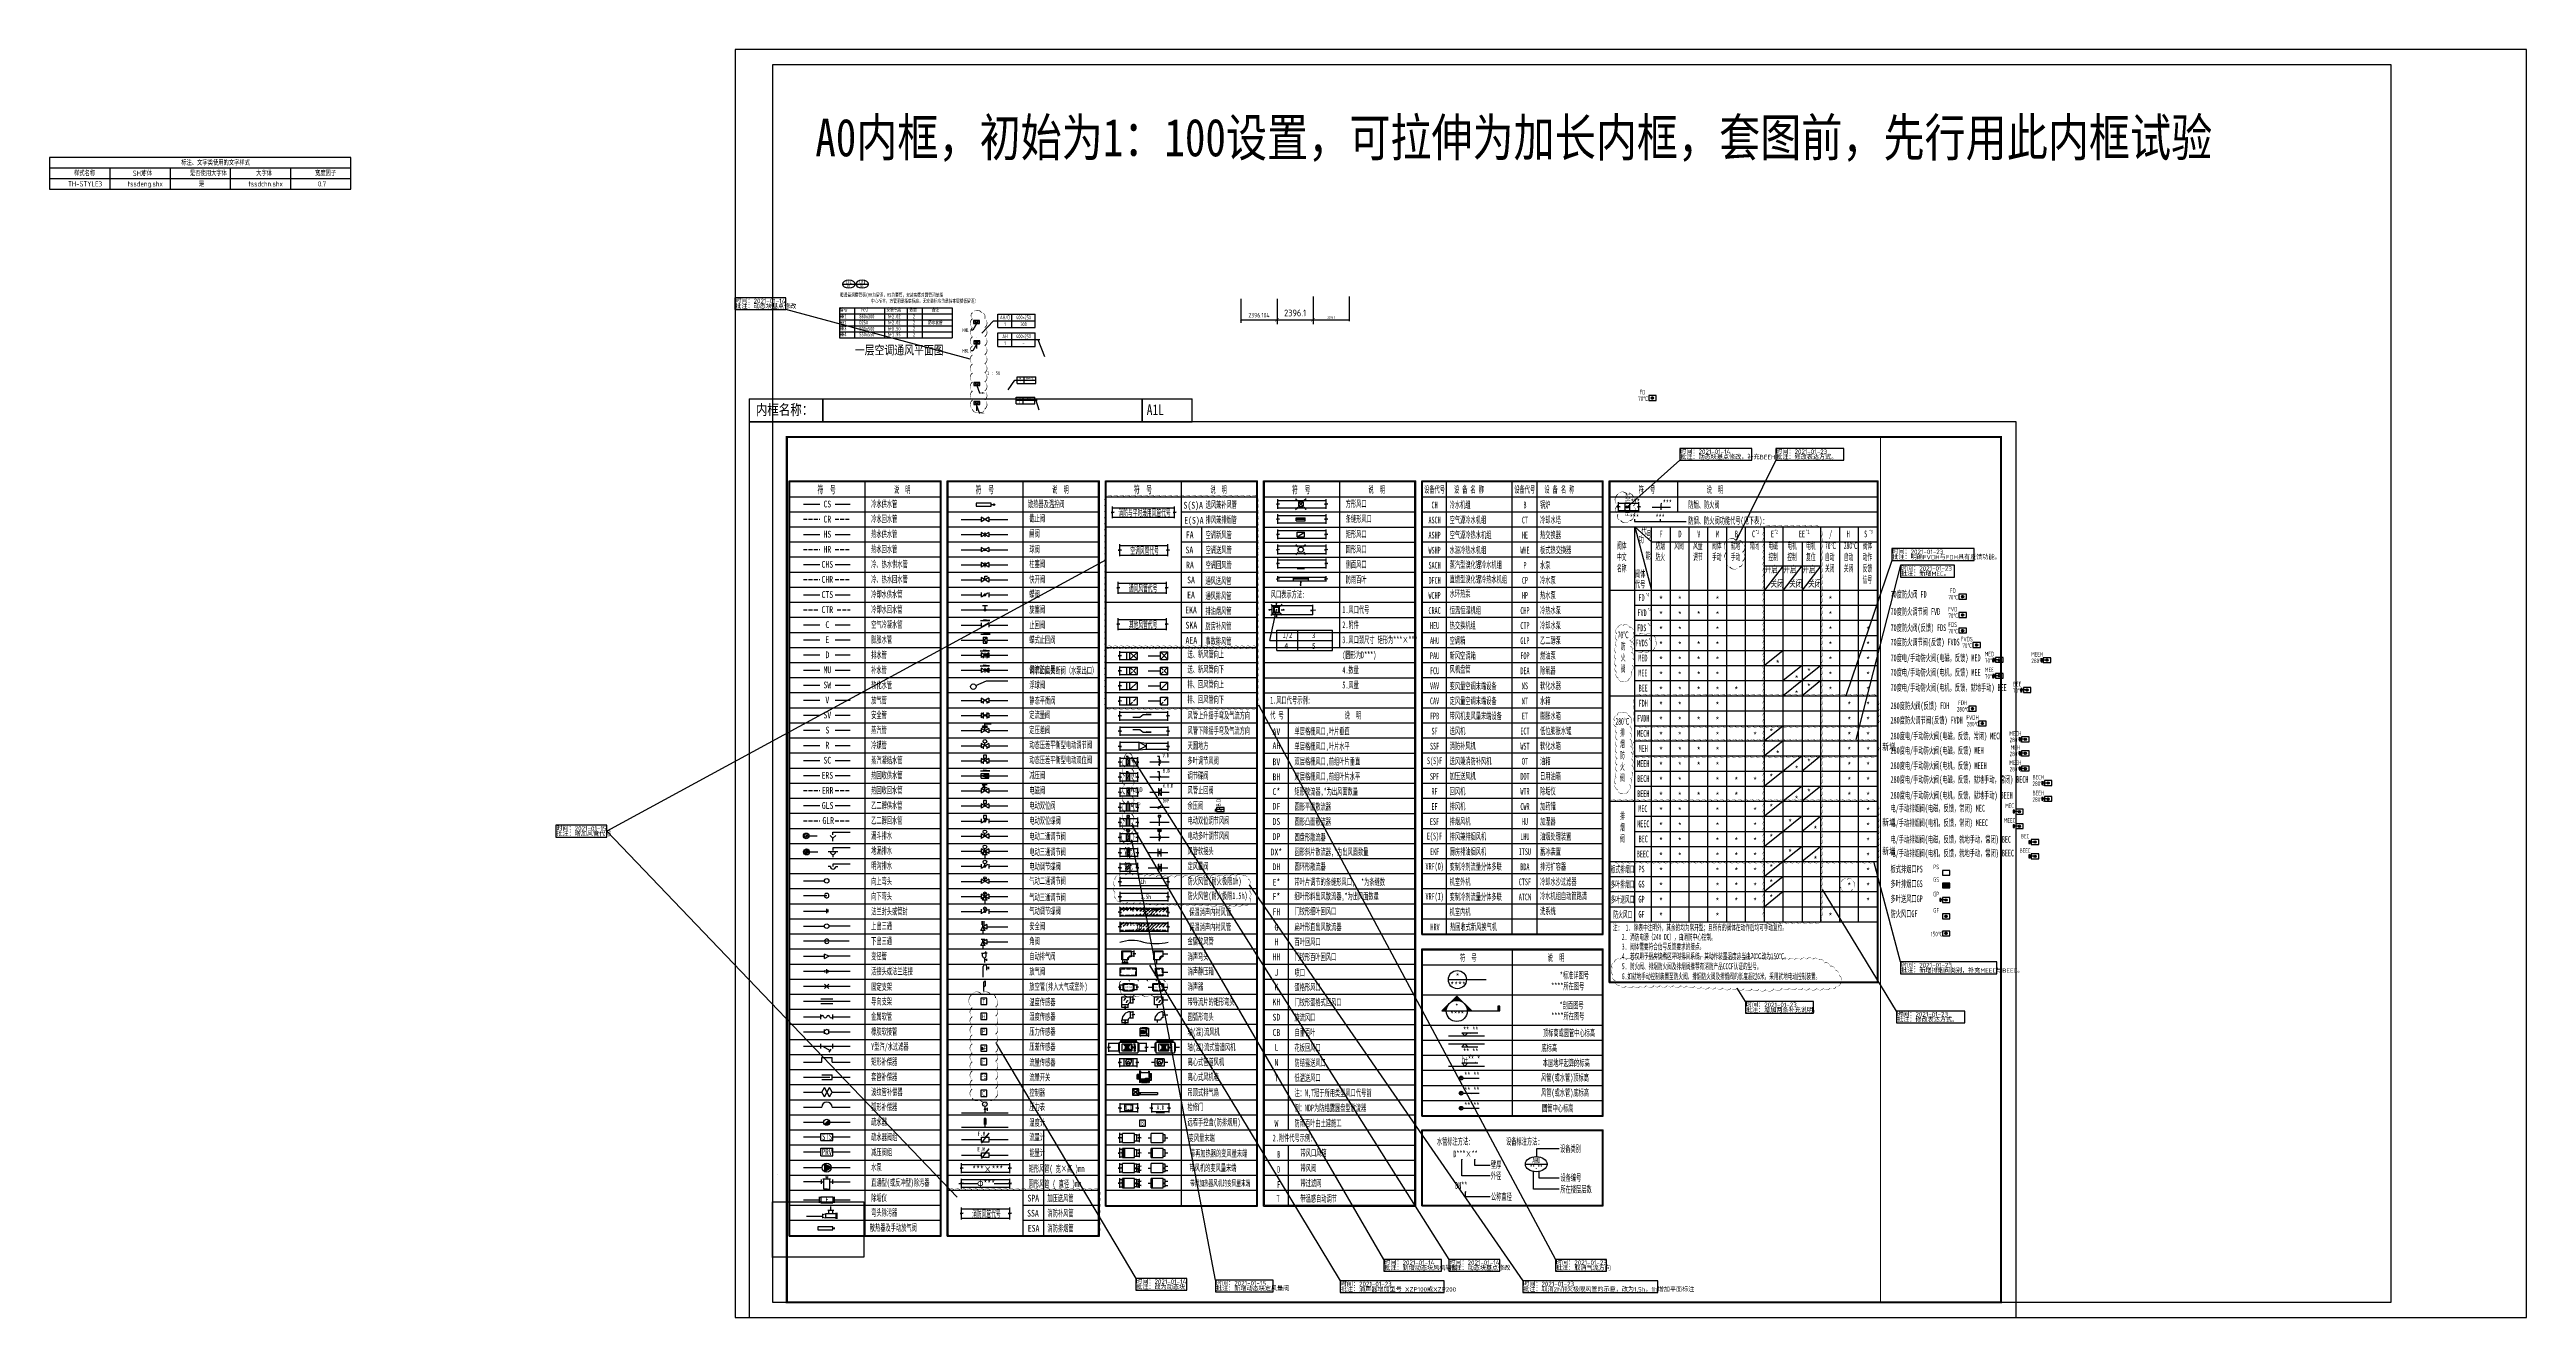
# Model space of a CAD drawing. Extents: x -671963 to 2381076, y -56129 to 1796010.
# Drawn here: x -47998 to 116425, y -990 to 83110 of the extents above; entities that cross this region are included whole.
import ezdxf
from ezdxf.enums import TextEntityAlignment as Align

# ---------------------------------------------------------------- set-up
doc = ezdxf.new("R2010")
doc.units = 0
doc.header["$LTSCALE"] = 1000
for name, pattern in [('CENTER2', [1.125, 0.75, -0.125, 0.125, -0.125]), ('DASH', [0.35, 0.25, -0.1]), ('DASHDOT', [25.4, 12.7, -6.35, 0, -6.35]), ('HIDDEN', [9.525, 6.35, -3.175])]:
    doc.linetypes.add(name, pattern=pattern)
doc.layers.get('0').update_dxf_attribs({"linetype": 'CONTINUOUS'})
doc.layers.get('Defpoints').update_dxf_attribs({"color": 9, "linetype": 'CONTINUOUS'})
for name, color, linetype, plot in [('AI-风管起点', 2, 'CONTINUOUS', False), ('内框', 8, 'CONTINUOUS', False), ('审图', 6, 'CONTINUOUS', False)]:
    doc.layers.add(name, color=color, linetype=linetype, plot=plot)
for name, color, linetype in [('H-AI', 6, 'CONTINUOUS'), ('H-AI-CTRL', 6, 'HIDDEN'), ('H-AI-INST', 6, 'CONTINUOUS'), ('H-AI-RECT', 7, 'CONTINUOUS'), ('H-BUSH', 7, 'CONTINUOUS'), ('H-BUSH-DIMS', 7, 'CONTINUOUS'), ('H-DAPP-AAPP', 3, 'CONTINUOUS'), ('H-DAPP-DAMP', 3, 'CONTINUOUS'), ('H-DAPP-EDAMP', 31, 'CONTINUOUS'), ('H-DAPP-FDAMP', 161, 'CONTINUOUS'), ('H-DAPP-GRIL', 11, 'CONTINUOUS'), ('H-DIMS', 7, 'CONTINUOUS'), ('H-DIMS-DUCT', 7, 'CONTINUOUS'), ('H-DIMS-EQUP', 7, 'CONTINUOUS'), ('H-DIMS-FIRE', 7, 'CONTINUOUS'), ('H-DUAL-FBOX', 131, 'CONTINUOUS'), ('H-DUCT', 2, 'CONTINUOUS'), ('H-DUCT-ACON', 2, 'CONTINUOUS'), ('H-DUCT-APPE', 7, 'CONTINUOUS'), ('H-DUCT-DUAL', 30, 'CONTINUOUS'), ('H-DUCT-FIRE', 20, 'CONTINUOUS'), ('H-DUCT-VENT', 2, 'CONTINUOUS'), ('H-EQUP-AHU', 4, 'CONTINUOUS'), ('H-EQUP-CHI', 4, 'CONTINUOUS'), ('H-EQUP-CT', 4, 'CONTINUOUS'), ('H-EQUP-DAMP', 3, 'CONTINUOUS'), ('H-EQUP-ELSE', 4, 'CONTINUOUS'), ('H-EQUP-FAN', 4, 'CONTINUOUS'), ('H-EQUP-FANS', 4, 'CONTINUOUS'), ('H-EQUP-FBOX', 4, 'CONTINUOUS'), ('H-EQUP-HEAT', 4, 'CONTINUOUS'), ('H-EQUP-HP', 4, 'CONTINUOUS'), ('H-EQUP-PUMP', 4, 'CONTINUOUS'), ('H-EQUP-SW', 4, 'CONTINUOUS'), ('H-HOBU-DIMS', 7, 'CONTINUOUS'), ('H-HOLE', 7, 'CONTINUOUS'), ('h-hole-dims', 7, 'CONTINUOUS'), ('h-papp-evalv', 3, 'CONTINUOUS'), ('h-papp-valv', 3, 'CONTINUOUS'), ('H-PIPE', 1, 'CONTINUOUS'), ('H-PIPE-APPE', 7, 'CONTINUOUS'), ('H-PIPE-C', 4, 'DASH'), ('H-PIPE-CHR', 1, 'DASH'), ('H-PIPE-CHS', 1, 'CONTINUOUS'), ('H-PIPE-CR', 1, 'DASH'), ('H-PIPE-CS', 1, 'CONTINUOUS'), ('H-PIPE-CTR', 1, 'DASH'), ('H-PIPE-CTS', 1, 'CONTINUOUS'), ('H-PIPE-DIMS', 7, 'CONTINUOUS'), ('H-PIPE-HR', 1, 'DASH'), ('H-PIPE-HS', 1, 'CONTINUOUS'), ('H-PIPE-R', 1, 'CENTER2'), ('PUB_TAB', 7, 'CONTINUOUS')]:
    doc.layers.add(name, color=color, linetype=linetype)
doc.styles.get("Standard").update_dxf_attribs({"font": '', "width": 0.7})
doc.styles.add('TH-STYLE1', font='', dxfattribs={"width": 0.7})
doc.styles.add('TH-STYLE2', font='', dxfattribs={"width": 0.8})
doc.styles.add('TH-STYLE3', font='tssdeng.shx', dxfattribs={"width": 0.8, "bigfont": 'tssdchn.shx'})
doc.styles.add('TSSD', font='tssdeng.shx', dxfattribs={"bigfont": 'hztxt.shx'})
doc.styles.add('黑体', font='')
doc.styles.get('Standard').set_extended_font_data('STFangsong')
doc.styles.get('TH-STYLE1').set_extended_font_data('STFangsong')
doc.styles.get('TH-STYLE2').set_extended_font_data('STXihei')
doc.styles.get('黑体').set_extended_font_data('SimHei')
doc.dimstyles.new('TH-DIM100', dxfattribs={"dimscale": 100, "dimtxt": 3, "dimasz": 1, "dimexe": 2, "dimexo": 3, "dimgap": 1.5, "dimtad": 1, "dimdec": 3, "dimdsep": 46, "dimtxsty": 'TH-STYLE3', "dimblk": 'ARCHTICK', "dimcen": 0, "dimclrd": 256, "dimclre": 256, "dimclrt": 256, "dimazin": 2, "dimtfac": 1, "dimtdec": 3, "dimtofl": 0, "dimtmove": 0, "dimatfit": 3, "dimfxl": 0.18, "dimtolj": 1, "dimtzin": 0, "dimlwd": -1, "dimlwe": -1, "dimarcsym": 0})
doc.dimstyles.new('TH-DIM150', dxfattribs={"dimscale": 150, "dimtxt": 3, "dimasz": 1.5, "dimexe": 2, "dimexo": 3, "dimgap": 1.5, "dimtad": 1, "dimdsep": 46, "dimtxsty": 'TH-STYLE3', "dimblk": 'ARCHTICK', "dimcen": 0, "dimclrd": 256, "dimclre": 256, "dimclrt": 256, "dimazin": 2, "dimtfac": 1, "dimtofl": 0, "dimtmove": 0, "dimatfit": 3, "dimfxl": 0.18, "dimtolj": 1, "dimtzin": 0, "dimlwd": -1, "dimlwe": -1, "dimarcsym": 0})
doc.dimstyles.new('TH-DIM50', dxfattribs={"dimscale": 50, "dimtxt": 3, "dimasz": 1.5, "dimexe": 2, "dimexo": 3, "dimgap": 1.5, "dimtad": 1, "dimdsep": 46, "dimtxsty": 'TH-STYLE3', "dimblk": 'ARCHTICK', "dimcen": 0, "dimclrd": 256, "dimclre": 256, "dimclrt": 256, "dimazin": 2, "dimtfac": 1, "dimtofl": 0, "dimtmove": 0, "dimatfit": 3, "dimfxl": 0.18, "dimtolj": 1, "dimtzin": 0, "dimlwd": -1, "dimlwe": -1, "dimarcsym": 0})

msp = doc.modelspace()

# ---------------------------------------------------------------- texts
at = {"layer": 'H-BUSH-DIMS', "style": 'TH-STYLE1'}
for insert, char_height, attachment_point in [((13035.3232, 63005.9832, 0), 250, 9), ((13853.8207, 59066.5407, 0), 125, 1)]:
    msp.add_mtext('HB1', dxfattribs=dict(at, insert=insert, char_height=char_height, attachment_point=attachment_point))
at = {"layer": 'H-DIMS', "style": 'TH-STYLE1'}
for s, height, width, p in [('符  号', 500, 0.55, (3589.9167, 53937.9479)), ('说  明', 450, 0.55, (8605.056, 53937.9479)), ('符  号', 500, 0.55, (14089.9166, 53937.9479)), ('说  明', 450, 0.55, (19105.0559, 53937.9479)), ('符  号', 500, 0.55, (24589.9166, 53937.9479)), ('说  明', 450, 0.55, (29605.0559, 53937.9479)), ('符  号', 500, 0.55, (35089.9162, 53937.9479)), ('说  明', 450, 0.55, (40105.0555, 53937.9479)), ('CH', 450, 0.55, (43943.9916, 52901.7051)), ('B', 450, 0.55, (49943.9916, 52901.7051)), ('***', 450, 0.55, (57269.0364, 53105.6449)), ('符  号', 450, 0.55, (58039.9161, 53937.9479)), ('***', 450, 0.55, (59397.8111, 53033.6165)), ('说  明', 450, 0.55, (62555.0554, 53937.9479)), ('ASCH', 450, 0.55, (43943.9916, 51901.7051)), ('ASHP', 450, 0.55, (43943.9916, 50901.7051)), ('CT', 450, 0.55, (49943.9916, 51901.7051)), ('HE', 450, 0.55, (49943.9916, 50901.7051)), ('***', 450, 0.55, (57210.2776, 52071.1952)), ('***', 450, 0.55, (58913.3856, 52071.1952)), ('WSHP', 450, 0.55, (43943.9916, 49901.7051)), ('WHE', 450, 0.55, (49943.9916, 49901.7051)), ('SACH', 450, 0.55, (43943.9916, 48901.7051)), ('DFCH', 450, 0.55, (43943.9916, 47901.7051)), ('CP', 450, 0.55, (49943.9916, 47901.7051)), ('P', 450, 0.55, (49943.9916, 48901.7051)), ('WCHP', 450, 0.55, (43943.9916, 46901.7051)), ('CRAC', 450, 0.55, (43943.9916, 45901.7051)), ('CHP', 450, 0.55, (49943.9916, 45901.7051)), ('HP', 450, 0.55, (49943.9916, 46901.7051)), ('FD', 450, 0.55, (57681.9912, 46752.2549)), ('HEU', 450, 0.55, (43943.9916, 44901.7051)), ('CTP', 450, 0.55, (49943.9916, 44901.7051)), ('FDS', 450, 0.55, (57695.9912, 44752.2549)), ('FVD', 450, 0.55, (57717.4912, 45752.2549)), ('AHU', 450, 0.55, (43943.9916, 43901.7051)), ('PAU', 450, 0.55, (43943.9916, 42901.7051)), ('GLP', 450, 0.55, (49937.7915, 43901.7051)), ('FOP', 450, 0.55, (49943.9916, 42901.7051)), ('FVDS', 450, 0.55, (57694.4912, 43752.2549)), ('MED', 450, 0.55, (57770.9912, 42752.2549)), ('VAV', 450, 0.55, (43943.9916, 40901.7051)), ('FCU', 450, 0.55, (43943.9916, 41901.7051)), ('DEA', 450, 0.55, (49943.9916, 41901.7051)), ('WS', 450, 0.55, (49943.9916, 40901.7051)), ('MEE', 450, 0.55, (57770.9912, 41752.2549)), ('CAV', 450, 0.55, (43943.9916, 39901.7051)), ('WT', 450, 0.55, (49943.9916, 39901.7051)), ('BEE', 450, 0.55, (57794.9912, 40752.2549)), ('FDH', 450, 0.55, (57794.9912, 39752.2549)), ('FPB', 450, 0.55, (43943.9916, 38901.7051)), ('SF', 450, 0.55, (43943.9916, 37901.7051)), ('ECT', 450, 0.55, (49943.9916, 37901.7051)), ('ET', 450, 0.55, (49943.9916, 38901.7051)), ('MECH', 450, 0.55, (57794.9912, 37752.2549)), ('FVDH', 450, 0.55, (57794.9912, 38752.2549)), ('S(S)F', 450, 0.55, (43943.9916, 35901.7051)), ('SSF', 450, 0.55, (43943.9916, 36901.7051)), ('WST', 450, 0.55, (49943.9916, 36901.7051)), ('MEH', 450, 0.55, (57794.9912, 36752.2549)), ('SPF', 450, 0.55, (43937.7915, 34901.7051)), ('DOT', 450, 0.55, (49943.9916, 34901.7051)), ('OT', 450, 0.55, (49943.9916, 35901.7051)), ('MEEH', 450, 0.55, (57794.9912, 35752.2549)), ('BECH', 450, 0.55, (57794.9912, 34752.2549)), ('RF', 450, 0.55, (43937.7915, 33901.7051)), ('EF', 450, 0.55, (43937.7915, 32901.7051)), ('WTR', 450, 0.55, (49943.9916, 33901.7051)), ('CWR', 450, 0.55, (49943.9916, 32901.7051)), ('BEEH', 450, 0.55, (57794.9912, 33752.2549)), ('MEC', 450, 0.55, (57770.9912, 32752.2549)), ('ESF', 450, 0.55, (43937.7915, 31901.7051)), ('HU', 450, 0.55, (49937.7915, 31901.7051)), ('MEEC', 450, 0.55, (57801.683, 31752.2549)), ('E(S)F', 450, 0.55, (43937.7915, 30901.7051)), ('EKF', 450, 0.55, (43949.0678, 29901.7051)), ('ITSU', 450, 0.55, (49937.7915, 29901.7051)), ('LHU', 450, 0.55, (49937.7915, 30901.7051)), ('BEEC', 450, 0.55, (57770.9912, 29752.2549)), ('BEC', 450, 0.55, (57794.9912, 30752.2549)), ('VRF(O)', 450, 0.55, (43949.0678, 28901.7051)), ('CTSF', 450, 0.55, (49937.7915, 27901.7051)), ('BDA', 450, 0.55, (49937.7915, 28901.7051)), ('板式排烟口', 450, 0.5, (56423.8224, 28752.2549)), ('多叶排烟口', 450, 0.5, (56423.8224, 27752.2549)), ('GS', 450, 0.55, (57681.9912, 27752.2549)), ('PS', 450, 0.55, (57681.9912, 28752.2549)), ('VRF(I)', 450, 0.55, (43949.0678, 26901.7051)), ('ATCM', 450, 0.55, (49937.7915, 26901.7051)), ('多叶送风口', 450, 0.5, (56423.8224, 26752.2549)), ('GP', 450, 0.55, (57681.9912, 26752.2549)), ('保温消声内衬风管', 450, 0.55, (29043.9917, 25920.9211)), ('保温消声内衬风管', 450, 0.55, (29043.9917, 24926.1896)), ('HRV', 450, 0.55, (43974.0676, 24901.7051)), ('防火风口', 450, 0.5, (56443.9912, 25752.2549)), ('GF', 450, 0.55, (57681.9912, 25752.2549)), ('符  号', 450, 0.55, (46180.4733, 22887.9479)), ('说  明', 450, 0.55, (52007.5411, 22887.9479)), ('*', 450, 0.7, (45468.8879, 21628.6917)), ('*标准详图号', 450, 0.55, (53227.8911, 21721.4953)), ('****', 450, 0.7, (45502.8779, 21062.6174)), ('****所在图号', 450, 0.55, (52783.3193, 20997.303)), ('*剖面图号', 450, 0.55, (53039.2828, 19731.4995)), ('**.**', 450, 0.55, (46344.3907, 18061.2553)), ('顶标高或圆管中心标高', 450, 0.55, (52868.9916, 17902.2549)), ('****所在图号', 450, 0.55, (52791.7857, 19014.1429)), ('**.**', 450, 0.55, (46344.3907, 16626.0314)), ('底标高', 450, 0.55, (51556.4916, 16902.2549)), ('h+**.*', 450, 0.55, (46360.6982, 16136.8333)), ('**.**', 450, 0.55, (46419.3907, 15061.2553)), ('风管(或水管)顶标高', 450, 0.55, (52600.061, 14902.2549)), ('本层地坪起算的标高', 450, 0.55, (52681.4916, 15902.2549)), ('**.**', 450, 0.55, (46419.3907, 14061.2553)), ('**.**', 450, 0.55, (46419.3907, 13061.2553)), ('风管(或水管)底标高', 450, 0.55, (52603.4916, 13902.2549)), ('圆管中心标高', 450, 0.55, (52118.9916, 12902.2549)), ('变风量末端', 450, 0.55, (28481.4917, 10934.8191)), ('带再加热器的变风量末端', 450, 0.55, (29606.4917, 9915.9025)), ('D***×**', 450, 0.55, (45995.5474, 9876.5071)), ('带风机的变风量末端', 450, 0.55, (29231.4917, 8953.7362)), ('带再加热器风机的变风量末端', 400, 0.55, (29710.0558, 7931.8593)), ('DN**', 450, 0.55, (45712.4224, 7782.4053))]:
    msp.add_text(s, height=height, dxfattribs=dict(at, width=width)).set_placement(p, align=Align.MIDDLE)
at = {"layer": 'H-DIMS', "style": 'TH-STYLE1', "width": 0.55}
for s, height, p in [('冷水供水管', 450, (6543.9919, 52752.2549)), ('散热器及温控阀', 450, (16953.1705, 52743.6456)), ('送风兼补风管', 450, (28745.2289, 52702.2549)), ('方形风口', 450, (38043.9913, 52757.4949)), ('设备代号', 450, (43247.8919, 53709.3143)), ('冷水机组', 450, (44943.9916, 52692.2187)), ('设 备 名 称', 450, (45229.2051, 53709.3143)), ('设备代号', 450, (49234.0362, 53709.3143)), ('锅炉', 450, (50943.9916, 52692.2187)), ('设 备 名 称', 450, (51229.2051, 53709.3143)), ('防烟、防火阀', 450, (60784.4693, 52697.7444)), ('冷水回水管', 450, (6543.9919, 51752.2549)), ('热水供水管', 450, (6543.9919, 50752.2549)), ('截止阀', 450, (17043.9921, 51785.9024)), ('闸阀', 450, (17043.9921, 50785.9024)), ('排风兼排烟管', 450, (28745.2289, 51702.2549)), ('空调新风管', 450, (28745.2289, 50696.4042)), ('条缝形风口', 450, (38043.9913, 51757.4949)), ('矩形风口', 450, (38043.9913, 50745.7936)), ('空气源冷水机组', 450, (44943.9916, 51692.2187)), ('空气源冷热水机组', 450, (44943.9916, 50692.2187)), ('冷却水塔', 450, (50943.9916, 51692.2187)), ('热交换器', 450, (50943.9916, 50692.2187)), ('代', 450, (57682.7212, 50970.4376)), ('号', 450, (57992.4887, 50724.8213)), ('F', 450, (58882.0848, 50758.1177)), ('D', 450, (60132.0848, 50758.1177)), ('防烟、防火阀功能代号(见下表):', 450, (60791.7367, 51643.6313)), ('V', 450, (61382.0848, 50758.1177)), ('M', 450, (62632.0848, 50758.1177)), ('B', 450, (63882.0848, 50758.1177)), ('C ', 450, (65018.0848, 50758.1177)), ('*1 ', 250, (65246.3348, 51009.8677)), ('E ', 450, (66266.0848, 50758.1177)), ('*2 ', 250, (66496.3348, 51009.8677)), ('EE ', 450, (68121.8476, 50758.1177)), ('*2', 250, (68596.8467, 51009.8677)), ('/', 450, (70132.0848, 50758.1177)), ('H', 450, (71307.0848, 50758.1177)), ('S  ', 450, (72459.5848, 50758.1177)), ('*3 ', 250, (72796.3348, 51009.8677)), ('热水回水管', 450, (6543.9919, 49752.2549)), ('球阀', 450, (17043.9921, 49746.013)), ('空调送风管', 450, (28745.2289, 49696.4042)), ('圆形风口', 450, (38043.9913, 49734.0922)), ('水源冷热水机组', 450, (44943.9916, 49692.2187)), ('板式热交换器', 450, (50943.9916, 49692.2187)), ('功', 450, (57486.8666, 50393.5679)), ('能', 450, (57940.5848, 49330.7655)), ('冷、热水供水管', 450, (6543.9919, 48752.2549)), ('冷、热水回水管', 450, (6543.9919, 47752.2549)), ('快开阀', 450, (17043.9921, 47744.2466)), ('柱塞阀', 450, (17043.9921, 48775.9466)), ('通风送风管', 450, (28730.8346, 47650.7488)), ('空调回风管', 450, (28745.2289, 48696.4042)), ('侧面风口', 450, (38043.9913, 48734.0922)), ('防雨百叶', 450, (38043.9913, 47734.0922)), ('蒸汽型溴化锂冷水机组', 450, (44943.9916, 48718.2253)), ('直燃型溴化锂冷热水机组', 450, (44943.9916, 47746.5029)), ('冷水泵', 450, (50943.9916, 47692.2187)), ('水泵', 450, (50943.9916, 48692.2187)), ('代号', 450, (57237.7546, 47424.4847)), ('阀体', 450, (57240.2603, 48110.3595)), ('冷却水供水管', 450, (6543.9919, 46752.2549)), ('冷却水回水管', 450, (6543.9919, 45752.2549)), ('旋塞阀', 450, (17043.9921, 45746.6614)), ('蝶阀', 450, (17043.9921, 46772.0171)), ('通风排风管', 450, (28730.8346, 46650.7488)), ('排油烟风管', 450, (28730.8346, 45650.7488)), ('风口表示方法:', 450, (33068.7516, 46749.2845)), ('1.风口代号', 450, (37821.0725, 45734.7029)), ('恒温恒湿机组', 450, (44943.9916, 45692.2187)), ('水环热泵', 450, (44943.9916, 46792.816)), ('冷热水泵', 450, (50943.9916, 45692.2187)), ('热水泵', 450, (50943.9916, 46692.2187)), ('*4 ', 250, (57947.3348, 46809.8677)), ('*4 ', 250, (58098.8348, 45809.8677)), ('70度防火阀 FD', 450, (74210.8216, 46752.2549)), ('70度防火调节阀 FVD', 450, (74210.8216, 45608.1659)), ('空气冷凝水管', 450, (6543.9919, 44752.2549)), ('止回阀', 450, (17043.9917, 44722.5649)), ('厨房补风管', 450, (28730.8346, 44650.7488)), ('2.附件', 450, (37821.0725, 44734.7029)), ('热交换机组', 450, (44943.9916, 44692.2187)), ('冷却水泵', 450, (50943.9916, 44692.2187)), ('*4', 250, (58077.3348, 44809.8677)), ('70度防火阀(反馈) FDS', 450, (74210.8216, 44538.0589)), ('膨胀水管', 450, (6543.9919, 43752.2549)), ('排水管', 450, (6543.9919, 42731.8762)), ('蝶式止回阀', 450, (17043.9921, 43739.6939)), ('送、新风管向上', 450, (27543.9917, 42780.4391)), ('事故排风管', 450, (28730.8346, 43650.7488)), ('3.风口颈尺寸 矩形为***×***', 450, (37821.0725, 43734.7029)), ('(圆形为D***)', 450, (37821.0725, 42733.4203)), ('新风空调箱', 450, (44943.9916, 42692.2187)), ('空调箱', 450, (44943.9916, 43692.2187)), ('燃油泵', 450, (50943.9916, 42692.2187)), ('乙二醇泵', 450, (50943.9916, 43692.2187)), ('*4 ', 250, (58151.3348, 43809.8677)), ('70度防火调节阀(反馈) FVDS', 450, (74210.8216, 43582.2987)), ('70度电/手动防火阀(电磁，反馈) MED', 450, (74210.8216, 42534.2359)), ('补水管', 450, (6543.9919, 41731.8762)), ('软化水管', 450, (6543.9919, 40731.8762)), ('倒流防止器', 450, (17043.9921, 41776.6659)), ('浮球阀', 450, (17043.9921, 40740.7745)), ('调节止回关断阀（水泵出口）', 450, (17043.9921, 41701.5666)), ('送、新风管向下', 450, (27543.9917, 41780.4391)), ('排、回风管向上', 450, (27543.9917, 40780.4391)), ('4.数量', 450, (37821.0725, 41734.7029)), ('5.风量', 450, (37821.0725, 40734.7029)), ('风机盘管', 450, (44943.9916, 41778.1584)), ('变风量空调末端设备', 450, (44943.9916, 40671.0505)), ('软化水器', 450, (50943.9916, 40692.2187)), ('除氧器', 450, (50943.9916, 41692.2187)), ('70度电/手动防火阀(电机，反馈) MEE', 450, (74210.8216, 41573.5135)), ('放气管', 450, (6543.9919, 39731.8762)), ('静态平衡阀', 450, (17043.9921, 39714.722)), ('排、回风管向下', 450, (27543.9917, 39780.4391)), ('1.风口代号示例:', 450, (33030.1126, 39728.1949)), ('定风量空调末端设备', 450, (44943.9916, 39692.2187)), ('水箱', 450, (50943.9916, 39692.2187)), ('280度防火阀(反馈) FDH', 450, (74210.8216, 39359.8312)), ('70度电/手动防火阀(电机，反馈，就地手动) BEE', 450, (74210.8216, 40569.1189)), ('蒸汽管', 450, (6543.9919, 37752.2549)), ('安全管', 450, (6543.9919, 38752.2549)), ('定流量阀', 450, (17043.9921, 38768.4457)), ('定压差阀', 450, (17043.9921, 37756.0918)), ('风管上升摇手弯及气流方向 ', 450, (27543.9917, 38725.0298)), ('风管下降摇手弯及气流方向 ', 450, (27543.9917, 37715.2145)), ('代 号', 450, (33031.3729, 38728.1949)), ('单层格栅风口,叶片垂直', 450, (34643.9913, 37674.3908)), ('说  明', 450, (37974.0697, 38728.1949)), ('送风机', 450, (44943.9916, 37692.2187)), ('带风机变风量末端设备', 450, (44943.9916, 38692.2187)), ('低位膨胀水罐', 450, (50943.9916, 37692.2187)), ('膨胀水箱', 450, (50943.9916, 38692.2187)), ('280度防火调节阀(反馈) FVDH', 450, (74210.8216, 38404.071)), ('280度电/手动防火阀(电磁，反馈，常闭) MECH', 450, (74210.8216, 37356.0083)), ('冷媒管', 450, (6543.9919, 36752.2549)), ('蒸汽凝结水管', 450, (6543.9919, 35752.2549)), ('动态压差平衡型电动调节阀', 450, (17043.9921, 36771.3775)), ('动态压差平衡型电动双位阀', 450, (17043.9921, 35771.3775)), ('天圆地方', 450, (27543.9917, 36715.2145)), ('多叶调节风阀', 450, (27543.9917, 35717.9119)), ('双层格栅风口,前组叶片垂直', 450, (34643.9913, 35674.3908)), ('单层格栅风口,叶片水平', 450, (34643.9913, 36674.3908)), ('送风兼消防补风机', 450, (44943.9916, 35692.2187)), ('消防补风机', 450, (44943.9916, 36692.2187)), ('软化水箱', 450, (50943.9916, 36692.2187)), ('油箱', 450, (50943.9916, 35692.2187)), ('280度电/手动防火阀(电磁，反馈) MEH', 450, (74210.8216, 36395.2858)), ('热回收供水管', 450, (6543.9919, 34752.2549)), ('减压阀', 450, (17043.9921, 34753.9035)), ('调节碟阀', 450, (27543.9917, 34734.427)), ('双层格栅风口,前组叶片水平', 450, (34643.9913, 34674.3908)), ('加压送风机', 450, (44943.9916, 34692.2187)), ('日用油箱', 450, (50943.9916, 34692.2187)), ('280度电/手动防火阀(电机，反馈) MEEH', 450, (74210.8216, 35390.8912)), ('280度电/手动防火阀(电磁，反馈，就地手动，常闭) BECH', 450, (74210.8216, 34471.2512)), ('热回收回水管', 450, (6543.9919, 33752.2549)), ('乙二醇供水管', 450, (6543.9919, 32752.2549)), ('电磁阀', 450, (17043.9921, 33745.7985)), ('电动双位阀', 450, (17043.9921, 32745.7985)), ('余压阀', 450, (27543.9917, 32736.2103)), ('风管止回阀', 450, (27543.9917, 33751.8444)), ('矩形散流器,*为出风面数量', 450, (34643.9913, 33674.3908)), ('圆形平面散流器', 450, (34643.9913, 32674.3908)), ('排风机', 450, (44943.9916, 32692.2187)), ('回风机', 450, (44943.9916, 33692.2187)), ('加药罐', 450, (50943.9916, 32692.2187)), ('除垢仪', 450, (50943.9916, 33692.2187)), ('280度电/手动防火阀(电机，反馈，就地手动) BEEH', 450, (74210.8216, 33423.2847)), ('电/手动排烟阀(电磁，反馈，常闭) MEC', 450, (74210.8216, 32564.5213)), ('漏斗排水', 450, (6543.9919, 30752.2549)), ('乙二醇回水管', 450, (6543.9919, 31752.2549)), ('电动双位蝶阀', 450, (17043.9921, 31745.7985)), ('电动双位调节风阀', 450, (27543.9917, 31751.8444)), ('电动多叶调节风阀', 450, (27543.9917, 30736.2103)), ('圆形凸面散流器', 450, (34643.9913, 31674.3908)), ('排烟风机', 450, (44943.9916, 31692.2187)), ('加湿器', 450, (50943.9916, 31692.2187)), ('电/手动排烟阀(电机，反馈，常闭) MEEC', 450, (74210.8216, 31598.4142)), ('地漏排水', 450, (6543.9919, 29752.2549)), ('电动二通调节阀', 450, (17043.9921, 30706.6252)), ('电动三通调节阀', 450, (17043.9921, 29666.7358)), ('风管软接头', 450, (27543.9917, 29723.1731)), ('圆盘形散流器', 450, (34643.9913, 30636.2948)), ('圆形斜片散流器,*为出风面数量', 450, (34643.9913, 29676.32)), ('厨房排油烟风机', 450, (44943.9916, 29692.2187)), ('排风兼排烟风机', 450, (44943.9916, 30692.2187)), ('油烟处理装置', 450, (50943.9916, 30692.2187)), ('蓄冰装置', 450, (50943.9916, 29692.2187)), ('电/手动排烟阀(电磁，反馈，就地手动，常闭) BEC', 450, (74210.8216, 30498.1188)), ('电/手动排烟阀(电机，反馈，就地手动，常闭) BEEC', 450, (74210.8216, 29585.6836)), ('明沟排水', 450, (6543.9919, 28752.2549)), ('向上弯头', 450, (6543.9919, 27726.3146)), ('气动二通调节阀', 450, (17043.9921, 27751.7826)), ('电动调节蝶阀', 450, (17043.9921, 28706.6252)), ('定风量阀', 450, (27543.9917, 28723.1731)), ('防火风管(耐火极限1h)', 450, (27543.9917, 27727.4444)), ('带叶片调节的条缝形风口,  *为条缝数', 450, (34643.9913, 27674.3908)), ('圆环形散流器', 450, (34643.9913, 28690.9791)), ('机室外机', 450, (44943.9916, 27692.2187)), ('变制冷剂流量分体多联', 450, (44943.9916, 28692.2187)), ('冷却水沙过滤器', 450, (50943.9916, 27692.2187)), ('排污扩容器', 450, (50943.9916, 28692.2187)), ('板式排烟口PS', 450, (74210.8216, 28527.3534)), ('多叶排烟口GS', 450, (74210.8216, 27553.6858)), ('向下弯头', 450, (6543.9919, 26726.3146)), ('气动三通调节阀', 450, (17043.9921, 26661.9297)), ('防火风管(耐火极限1.5h)', 450, (27543.9917, 26757.6596)), ('细叶形斜出风散流器,*为出风面数量', 450, (34643.9913, 26728.1949)), ('变制冷剂流量分体多联', 450, (44943.9916, 26692.2187)), ('冷水机组自动管路清', 450, (50943.9916, 26741.6255)), ('多叶送风口GP', 450, (74210.8216, 26558.8515)), ('法兰封头或管封', 450, (6543.9919, 25726.3146)), ('上出三通', 450, (6543.9919, 24752.2549)), ('气动调节蝶阀', 450, (17043.9921, 25751.7826)), ('安全阀', 450, (17043.9921, 24740.7745)), ('扁叶形直出风散流器', 450, (34643.9913, 24695.4636)), ('门铰形细叶回风口', 450, (34643.9913, 25729.8885)), ('机室内机', 450, (44943.9916, 25692.2187)), ('热回收式新风换气机', 450, (44968.9914, 24692.2187)), ('洗系统', 450, (50943.9916, 25741.6255)), ('注:  1. 除表中注明外，其余的均为常开型；且所有的阀体在动作后均可手动复位。', 400, (55785.2824, 24675.6458)), ('防火风口GF', 450, (74210.8216, 25564.0172)), ('变径管', 450, (6543.9919, 22746.262)), ('下出三通', 450, (6543.9919, 23752.2549)), ('角阀', 450, (17043.9921, 23752.198)), ('自动排气阀', 450, (17043.9921, 22740.7745)), ('金属软风管', 450, (27543.9917, 23735.9211)), ('消声弯头', 450, (27543.9917, 22724.0397)), ('百叶回风口', 450, (34643.9913, 23695.4636)), ('门铰形百叶回风口', 450, (34643.9913, 22695.4636)), ('4. 若仅用于厨房烧煮区平时排风系统，其动作装置温度应当由70℃改为150℃。', 400, (56379.0436, 22772.3791)), ('3. 阀体需要符合信号反馈要求的接点。', 400, (56379.0436, 23410.913)), ('2. 消防电源（24V DC），由消防中心控制。', 400, (56379.0436, 24049.4469)), ('活接头或法兰连接', 450, (6543.9919, 21752.2549)), ('放气阀', 450, (17043.9921, 21740.7745)), ('消声静压箱', 450, (27543.9917, 21750.5605)), ('喷口', 450, (34643.9913, 21659.3463)), ('5. 防火阀、排烟防火阀及排烟阀推荐有消防产品CCCF认证的型号。', 400, (56379.0436, 22105.247)), ('6.如就地手动控制装置至防火阀、排烟防火阀及排烟阀的长度超过6米，采用就地电动控制装置。', 400, (56379.0436, 21437.3893)), ('导向支架', 450, (6543.9919, 19752.2549)), ('固定支架', 450, (6543.9919, 20726.3146)), ('放空管(排入大气或室外)', 450, (17043.9921, 20735.5021)), ('温度传感器', 450, (17043.9921, 19705.1136)), ('消声器', 450, (27543.9917, 20736.6079)), ('带导流片的矩形弯头', 450, (27543.9917, 19724.6591)), ('蛋格形风口', 450, (34643.9913, 20693.7711)), ('门铰形蛋格式回风口', 450, (34643.9913, 19695.4642)), ('金属软管', 450, (6543.9919, 18752.2549)), ('橡胶软接管', 450, (6543.9919, 17752.2549)), ('压力传感器', 450, (17043.9921, 17745.003)), ('湿度传感器', 450, (17043.9921, 18745.003)), ('轴(混)流风机', 450, (27543.9917, 17731.101)), ('圆弧形弯头', 450, (27543.9917, 18724.6591)), ('旋流风口', 450, (34643.9913, 18695.4642)), ('自垂百叶', 450, (34643.9913, 17695.4642)), ('Y型汽/水过滤器', 450, (6543.9919, 16752.2549)), ('压差传感器', 450, (17043.9921, 16745.003)), ('轴(混)流式管道风机', 450, (27543.9917, 16721.0654)), ('花板回风口', 450, (34643.9913, 16680.8051)), ('矩形补偿器', 450, (6543.9919, 15752.2549)), ('套管补偿器', 450, (6543.9919, 14752.2549)), ('流量传感器', 450, (17043.9921, 15705.1136)), ('流量开关', 450, (17043.9921, 14717.9749)), ('离心式管道风机', 450, (27543.9917, 15741.3681)), ('离心式风机箱', 450, (27543.9917, 14741.3681)), ('低温送风口', 450, (34643.9913, 14680.8051)), ('防结露送风口', 450, (34643.9913, 15680.8051)), ('波纹管补偿器', 450, (6543.9919, 13752.2549)), ('弧形补偿器', 450, (6543.9919, 12752.2549)), ('压力表', 450, (17043.9917, 12752.2549)), ('控制器', 450, (17043.9921, 13705.1136)), ('检修门', 450, (27543.9917, 12743.1819)), ('吊顶式排气扇', 450, (27543.9917, 13719.32)), ('例：NDP为防结露圆盘型散流器', 450, (34643.9913, 12680.8051)), ('注：N,T冠于所用类型风口代号前', 450, (34643.9913, 13680.8051)), ('疏水器', 450, (6543.9919, 11752.2549)), ('温度计', 450, (17043.9917, 11712.3655)), ('B', 375, (24469.5098, 11721.8511)), ('远程手控盒(防排烟用)', 450, (27543.9917, 11732.6055)), ('防雨百叶由土建施工 ', 450, (34643.9913, 11677.3794)), ('疏水器阀组', 450, (6543.9919, 10752.2549)), ('减压阀组', 450, (6543.9919, 9752.2549)), ('流量计', 450, (17043.9921, 10745.003)), ('能量计', 450, (17043.9921, 9714.6565)), ('2.附件代号示例:', 450, (33198.1184, 10689.4722)), ('水管标注方法:', 450, (44098.1157, 10460.966)), ('设备标注方法:', 450, (48687.3131, 10460.966)), ('设备类别', 450, (52271.4758, 9981.5174)), ('水泵', 450, (6543.9919, 8752.2549)), ('直通型(或反冲型)除污器', 450, (6543.9919, 7732.5954)), ('矩形风管( 宽×高 )mm', 450, (16999.4124, 8656.5995)), ('外径', 450, (47672.2446, 8187.3566)), ('壁厚', 450, (47686.2554, 8922.4846)), ('设备编号', 450, (52297.5461, 8058.6514)), ('除垢仪', 450, (6543.9919, 6718.3908)), ('圆形风管 ( 直径 )mm', 450, (16999.4124, 7656.5995)), ('加压送风管', 450, (18245.2289, 6702.2549)), ('公称直径', 450, (47688.3222, 6797.9436)), ('所在楼层层数', 450, (52297.5461, 7287.5125)), ('散热器及手动放气阀', 450, (6453.1706, 4743.6456)), ('弯头除污器', 450, (6543.9919, 5745.4802)), ('消防补风管', 450, (18245.2289, 5702.2549)), ('消防排烟管', 450, (18245.2289, 4702.2549))]:
    msp.add_text(s, height=height, dxfattribs=at).set_placement(p)
at = {"layer": 'H-DIMS', "style": 'TH-STYLE1', "width": 0.8}
for p in [(58971.1459, 46252.4805), (60221.1459, 46252.4805), (62721.1459, 46252.4805), (70221.1459, 46252.4805), (58971.1459, 45252.4805), (58971.1459, 44252.4805), (60221.1459, 45252.4805), (60221.1459, 44252.4805), (61471.1459, 45252.4805), (62721.1459, 45252.4805), (62721.1459, 44252.4805), (70221.1459, 45252.4805), (70221.1459, 44252.4805), (72721.1459, 44252.4805), (58971.1459, 43252.4805), (58971.1459, 42252.4805), (60221.1459, 43252.4805), (60221.1459, 42252.4805), (61471.1459, 43252.4805), (61471.1459, 42252.4805), (62721.1459, 43252.4805), (62721.1459, 42252.4805), (70221.1459, 43252.4805), (70221.1459, 42252.4805), (72721.1459, 43252.4805), (72721.1459, 42252.4805), (58971.1459, 41252.4805), (60221.1459, 41252.4805), (61471.1459, 41252.4805), (62721.1459, 41252.4805), (66722.5326, 42008.1309), (67972.5326, 41008.1309), (68791.7095, 41474.5763), (70221.1459, 41252.4805), (72721.1459, 41252.4805), (58971.1459, 40252.4805), (58971.1459, 39252.4805), (60221.1459, 40252.4805), (60221.1459, 39252.4805), (61471.1459, 40252.4805), (62721.1459, 40252.4805), (62721.1459, 39252.4805), (63971.1459, 40252.4805), (67972.5326, 40008.1309), (68791.7095, 40474.5763), (70221.1459, 40252.4805), (71471.1459, 39252.4805), (72721.1459, 40252.4805), (72721.1459, 39252.4805), (58971.1459, 38252.4805), (58971.1459, 37252.4805), (60221.1459, 38252.4805), (60221.1459, 37252.4805), (61471.1459, 38252.4805), (62721.1459, 38252.4805), (62721.1459, 37252.4805), (65221.1459, 37252.4805), (66291.7095, 37474.5763), (71471.1459, 38252.4805), (71471.1459, 37252.4805), (72721.1459, 38252.4805), (72721.1459, 37252.4805), (58971.1459, 36252.4805), (60221.1459, 36252.4805), (61471.1459, 36252.4805), (62721.1459, 36252.4805), (66722.5326, 36008.1309), (71471.1459, 36252.4805), (72721.1459, 36252.4805), (58971.1459, 35252.4805), (58971.1459, 34252.4805), (60221.1459, 35252.4805), (60221.1459, 34252.4805), (61471.1459, 35252.4805), (62721.1459, 35252.4805), (62721.1459, 34252.4805), (63971.1459, 34252.4805), (65221.1459, 34252.4805), (66291.7095, 34474.5763), (67972.5326, 35008.1309), (68791.7095, 35474.5763), (71471.1459, 35252.4805), (71471.1459, 34252.4805), (72721.1459, 35252.4805), (72721.1459, 34252.4805), (58971.1459, 33252.4805), (60221.1459, 33252.4805), (61471.1459, 33252.4805), (62721.1459, 33252.4805), (63971.1459, 33252.4805), (66291.7095, 32474.5763), (67972.5326, 33008.1309), (68791.7095, 33474.5763), (71471.1459, 33252.4805), (72721.1459, 33252.4805), (58971.1459, 32252.4805), (58971.1459, 31252.4805), (60221.1459, 32252.4805), (60221.1459, 31252.4805), (62721.1459, 32252.4805), (62721.1459, 31252.4805), (65221.1459, 32252.4805), (65221.1459, 31252.4805), (67541.7095, 31474.5763), (69222.5326, 31008.1309), (72721.1459, 32236.4151), (72721.1459, 31236.4151), (58971.1459, 30252.4805), (58971.1459, 29252.4805), (60221.1459, 30252.4805), (60221.1459, 29252.4805), (62721.1459, 30252.4805), (62721.1459, 29252.4805), (63971.1459, 30252.4805), (63971.1459, 29252.4805), (65221.1459, 30252.4805), (65221.1459, 29252.4805), (66291.7095, 30474.5763), (67541.7095, 29474.5763), (69222.5326, 29008.1309), (72721.1459, 30236.4151), (72721.1459, 29236.4151), (58971.1459, 28252.4805), (62721.1459, 28252.4805), (63971.1459, 28252.4805), (65221.1459, 28252.4805), (66291.7095, 28474.5763), (66291.7095, 27474.5763), (72721.1459, 28252.4805), (58971.1459, 27252.4805), (58971.1459, 26252.4805), (62721.1459, 27252.4805), (62721.1459, 26252.4805), (63971.1459, 27252.4805), (63971.1459, 26252.4805), (65221.1459, 27252.4805), (65221.1459, 26252.4805), (66291.7095, 26474.5763), (71471.1459, 27252.4805), (72721.1459, 27252.4805), (72721.1459, 26252.4805), (58971.1459, 25252.4805), (62721.1459, 25252.4805), (70221.1459, 25252.4805)]:
    msp.add_text('*', height=450, dxfattribs=at).set_placement(p, align=Align.BOTTOM_CENTER)
at = {"layer": 'H-DIMS', "insert": (4804.6505, 63481.8832), "char_height": 600, "attachment_point": 1, "style": 'TH-STYLE2'}
msp.add_mtext('  一层空调通风平面图', dxfattribs=at)
at = {"layer": 'H-DIMS', "char_height": 450, "style": 'TH-STYLE1'}
for s, insert, width, attachment_point in [('{\\Q0.5;\\W0.5;阀体中文名称}', (56048.9912, 50430.7549), 738, 1), ('{\\Q0.5;\\W0.5;防烟防火}', (58604.9912, 50430.7549), 738, 1), ('{\\Q0.5;\\W0.5;风阀}', (59854.9912, 50430.7549), 738, 1), ('{\\Q0.5;\\W0.5;风量调节}', (61104.9912, 50430.7549), 738, 1), ('{\\Q0.5;\\W0.5;阀体手动}', (62354.9912, 50430.7549), 738, 1), ('{\\Q0.5;\\W0.5;就地\\P手动}', (63604.9912, 50430.7549), 738, 1), ('{\\Q0.5;\\W0.5;常闭}', (64854.9912, 50430.7549), 738, 1), ('{\\Q0.5;\\W0.5;电磁控制}', (66104.9912, 50430.7549), 738, 1), ('{\\Q0.5;\\W0.5;电机控制}', (67354.9912, 50430.7549), 738, 1), ('{\\Q0.5;\\W0.5;电机复位}', (68604.9912, 50430.7549), 738, 1), ('{\\Q0.5;\\W0.5;70℃自动关闭}', (69854.9912, 50430.7549), 738, 1), ('{\\Q0.5;\\W0.5;280℃自动关闭}', (71104.9912, 50430.7549), 738, 1), ('{\\Q0.5;\\W0.5;阀体动作反馈信号}', (72354.9912, 50430.7549), 738, 1), ('\\P开启', (65852.1968, 49619.0657), 875.986364, 1), ('关闭', (66240.7873, 47917.3189), 875.986364, 1), ('\\P开启', (67090.7185, 49619.0657), 875.986364, 1), ('关闭', (67479.309, 47917.3189), 875.986364, 1), ('\\P开启', (68352.1968, 49619.0657), 875.986364, 1), ('关闭', (68740.7873, 47917.3189), 875.986364, 1), ('{\\Q0.5;\\W0.5;70\\Q0;℃\\Q0.5;防火阀}', (56460.9912, 44513.7549), 146, 2), ('{\\Q0.5;\\W0.5;280\\Q0;℃\\Q0.5;排烟防火阀}', (56411.9912, 38775.4531), 146, 2), ('{\\Q0.5;\\W0.5;排烟阀}', (56411.9912, 32496.0498), 146, 2)]:
    msp.add_mtext(s, dxfattribs=dict(at, insert=insert, width=width, attachment_point=attachment_point))
at = {"layer": 'H-DIMS-DUCT', "style": 'TH-STYLE1'}
for s, width, p in [('消防与平时兼用风管代号', 0.5, (24692.8563, 52396.3685)), ('S(S)A', 0.7, (27923.5258, 52849.5276)), ('E(S)A', 0.7, (27965.7644, 51849.5276)), ('FA', 0.7, (27689.9008, 50920.0406)), ('空调风管代号', 0.5, (24692.8563, 49890.8093)), ('SA', 0.7, (27669.8554, 49915.9497)), ('RA', 0.7, (27704.6963, 48920.0406)), ('SA', 0.7, (27775.276, 47928.4183)), ('通风风管代号', 0.5, (24597.3214, 47395.5898)), ('EKA', 0.7, (27775.276, 45928.4183)), ('EA', 0.7, (27775.276, 46928.4183)), ('其他风管代号', 0.5, (24597.3214, 44982.5122)), ('SKA', 0.7, (27797.1522, 44928.4183)), ('AEA', 0.7, (27797.1522, 43928.4183)), ('AV', 0.7, (33443.9913, 37866.4362)), ('AH', 0.7, (33443.9913, 36932.4764)), ('BV', 0.7, (33443.9913, 35866.4362)), ('BH', 0.7, (33443.9913, 34866.4362)), ('C*', 0.7, (33443.9913, 33906.0558)), ('DF', 0.7, (33443.9913, 32919.2623)), ('DS', 0.7, (33443.9913, 31905.5043)), ('DX*', 0.7, (33443.9913, 29905.5043)), ('DP', 0.7, (33443.9913, 30905.5043)), ('DH', 0.7, (33443.9913, 28905.5043)), ('E*', 0.7, (33443.9913, 27894.6485)), ('F*', 0.7, (33443.9913, 26951.0774)), ('***X***', 0.7, (24684.5126, 25881.6263)), ('Φ***', 0.7, (24742.9149, 24924.0762)), ('FH', 0.7, (33443.9913, 25917.5024)), ('G', 0.7, (33443.9913, 24890.1338)), ('HH', 0.7, (33443.9913, 22925.3981)), ('H', 0.7, (33443.9913, 23925.3981)), ('J', 0.7, (33443.9913, 21889.285)), ('KH', 0.7, (33443.9913, 19939.5069)), ('K', 0.7, (33443.9913, 20923.7098)), ('SD', 0.7, (33443.9913, 18925.4028)), ('CB', 0.7, (33443.9913, 17911.2946)), ('L', 0.7, (33443.9913, 16931.904)), ('T', 0.7, (33443.9913, 14897.1863)), ('N', 0.7, (33443.9913, 15932.4507)), ('W', 0.7, (33443.9913, 11890.141)), ('B', 0.55, (33596.8885, 9827.7135)), ('   ***×***', 0.7, (13894.9878, 8855.9803)), ('D', 0.55, (33596.8885, 8827.7135)), ('Φ***', 0.7, (14176.3555, 7900.9618)), ('SPA', 0.7, (17304.2077, 6921.8003)), ('T', 0.55, (33558.681, 6885.0974)), ('F', 0.55, (33596.8885, 7827.7135)), ('消防风管代号', 0.5, (14192.8563, 5896.66)), ('SSA', 0.7, (17284.1622, 5921.8003)), ('ESA', 0.7, (17326.4008, 4921.8003))]:
    msp.add_text(s, height=450, dxfattribs=dict(at, width=width)).set_placement(p, align=Align.MIDDLE)
for s, height, width, p in [('1h', 300, 0.7, (24425.9413, 27762.4537)), ('1.5h', 300, 0.7, (24425.9413, 26762.4537)), ('A.D', 300, 0.7, (23377.7685, 12783.5593)), ('A.D', 300, 0.7, (25491.9965, 12783.5593)), ('带风口风箱', 450, 0.55, (35043.9913, 9695.9802)), ('带风阀', 450, 0.55, (35043.9913, 8695.9802)), ('带温感自动调节', 450, 0.55, (35033.0442, 6671.6416)), ('带过滤网', 450, 0.55, (35043.9913, 7695.9802))]:
    msp.add_text(s, height=height, dxfattribs=dict(at, width=width)).set_placement(p)
at = {"layer": 'H-HOBU-DIMS', "char_height": 250, "attachment_point": 1, "style": 'TH-STYLE1'}
for s, insert in [('编号', (4477.1502, 65989.5308)), ('暖通留洞套管表(HH为留洞，HS为套管，安装高度对圆管洞是指', (4477.1502, 66965.0895)), ('尺寸', (5870.3755, 65989.5308)), ('                            中心标高，方管洞是指底标高，无安装标高的是指本层楼板留洞）', (2537.6977, 66565.0895)), ('安装高度', (7559.0745, 65989.5308)), ('数量', (9082.6726, 65989.5308)), ('备注', (10569.4156, 65989.5308)), ('HH1', (4477.1502, 65531.5866)), ('HB2', (4477.1502, 65114.0741)), ('HH3', (4477.1502, 64740.8967)), ('HH4', (4477.1502, 64340.8967)), ('500x500', (5760.7856, 64714.0741)), ('550x550', (5760.7856, 64340.8967)), ('860x300', (5760.7856, 65531.5866)), ('D250', (5760.7856, 65131.5866)), ('h+2.02', (7637.7496, 65531.5866)), ('h+2.02', (7637.7496, 65131.5866)), ('h+0.50', (7637.7496, 64714.0741)), ('h+1.95', (7637.7496, 64340.8967)), ('2', (9314.1927, 65531.5866)), ('2', (9314.1927, 65131.5866)), ('2', (9314.1927, 64731.5866)), ('2', (9314.1927, 64331.5866)), ('防水套管', (10314.1927, 65131.5866))]:
    msp.add_mtext(s, dxfattribs=dict(at, insert=insert))
at = {"layer": 'H-HOLE', "insert": (15097.5265, 61523.3296, 0), "char_height": 250, "attachment_point": 9, "style": 'TH-STYLE1'}
msp.add_mtext('1 : 50', dxfattribs=at)
at = {"layer": 'h-hole-dims', "style": 'TH-STYLE1'}
for insert, char_height, attachment_point in [((13035.3232, 64376.8953, 0), 250, 9), ((13875.7816, 60394.6029, 0), 125, 1)]:
    msp.add_mtext('HH1', dxfattribs=dict(at, insert=insert, char_height=char_height, attachment_point=attachment_point))
at = {"layer": 'H-PIPE-DIMS', "style": 'TH-STYLE1', "width": 0.7}
for s, height, p in [('CS', 450, (3633.717, 52963.2336)), ('CR', 450, (3633.717, 51963.2336)), ('HS', 450, (3633.717, 50963.2336)), ('HR', 450, (3633.717, 49963.2336)), ('CHS', 450, (3633.717, 48963.2336)), ('CHR', 450, (3633.717, 47963.2336)), ('CTS', 450, (3633.717, 46963.2336)), ('CTR', 450, (3633.717, 45963.2336)), ('C', 450, (3633.717, 44963.2336)), ('D', 450, (3633.717, 42963.2336)), ('E', 450, (3633.717, 43963.2336)), ('SW', 450, (3633.717, 40963.2336)), ('MU', 450, (3633.717, 41963.2336)), ('V', 450, (3633.717, 39963.2336)), ('SV', 450, (3633.717, 38968.7862)), ('S', 450, (3633.717, 37968.7862)), ('SC', 450, (3633.717, 35968.7862)), ('R', 450, (3633.717, 36968.7862)), ('ERS', 450, (3633.717, 34968.7862)), ('GLS', 450, (3652.4491, 32968.7862)), ('ERR', 450, (3657.135, 33968.7862)), ('GLR', 450, (3694.6109, 31968.7862)), ('PRV', 400, (3609.9355, 9992.2273)), ('STS', 400, (3622.9199, 10991.1643)), ('E.M', 300, (13850.0916, 10172.5188)), ('F.M', 300, (13860.0253, 11187.9737)), ('E', 400, (3611.0371, 6819.1892))]:
    msp.add_text(s, height=height, dxfattribs=at).set_placement(p, align=Align.MIDDLE)
at = {"layer": 'PUB_TAB', "style": 'TH-STYLE3', "width": 0.8}
for s, height, p in [('标注、文字类使用的文字样式', 337.588652, (-39256.2593, 75430.1611)), ('TH-STYLE3', 350, (-46764.8319, 74030.1611)), ('样式名称', 337.58865, (-46374.5571, 74730.1611)), ('tssdeng.shx', 350, (-42811.4986, 74030.1611)), ('SHX', 350, (-42472.6068, 74730.1611)), ('字体', 337.58865, (-41889.2734, 74730.1611)), ('是否使用大字体', 337.58865, (-38676.8976, 74730.1611)), ('是', 337.5887, (-38082.6422, 74030.1611)), ('tssdchn.shx', 350, (-34799.8319, 74030.1611)), ('大字体', 337.58865, (-34282.2167, 74730.1611)), ('宽度因子', 337.58865, (-30376.0465, 74730.1611)), ('0.7', 350, (-30184.4153, 74030.1611))]:
    msp.add_text(s, height=height, dxfattribs=at).set_placement(p)
at = {"layer": '审图', "color": 6, "style": 'TSSD'}
for s, p in [('批注：动态块基点修改', (-2475, 65925.0146)), ('时间：2021-01-14', (-2475, 66285.0146)), ('批注：动态块基点修改，补充BEEH', (60253.3246, 55928.8189)), ('时间：2021-01-14', (60253.3246, 56288.8189)), ('批注：修改表达方式。', (66627.6444, 55928.8189)), ('时间：2021-01-23', (66627.6444, 56288.8189)), ('批注：明确FVDH与FDH具有反馈功能。', (74330.4773, 49287.0219)), ('时间：2021-01-23', (74330.4773, 49647.0219)), ('批注：新增MEC。', (74907.7871, 48183.4925)), ('时间：2021-01-23', (74907.7871, 48543.4925)), ('批注：增加风管代号', (-14347.1134, 30936.0448)), ('时间：2021-01-15', (-14347.1134, 31296.0448)), ('批注：新增排烟阀类别，补充MEEC与BEEC。', (74907.7871, 21871.3591)), ('时间：2021-01-23', (74907.7871, 22231.3591)), ('时间：2021-01-23', (64610.0164, 19601.2833)), ('批注：增加两条补充说明。', (64610.0164, 19241.2833)), ('批注：修改表达方式。', (74651.0668, 18609.3193)), ('时间：2021-01-23', (74651.0668, 18969.3193)), ('批注：新增动态块风机软接', (40605.3415, 2136.7358)), ('时间：2021-01-14', (40605.3415, 2496.7358)), ('批注：动态块基点修改', (44924.6526, 2136.7358)), ('时间：2021-01-14', (44924.6526, 2496.7358)), ('批注：取消气流方向', (52002.5754, 2136.7358)), ('时间：2021-01-23', (52002.5754, 2496.7358)), ('批注：改为动态块', (24138.8479, 873.6532)), ('时间：2021-01-14', (24138.8479, 1233.6532)), ('批注：新增动态块定风量阀', (29434.6745, 769.2543)), ('时间：2021-01-15', (29434.6745, 1129.2543)), ('批注：消声器增加型号 XZP100或XZP200', (37718.8856, 717.5284)), ('时间：2021-01-23', (37718.8856, 1077.5284)), ('批注：取消2h耐火极限风管的示意，改为1.5h，1h增加平面标注', (49825.9385, 717.5284)), ('时间：2021-01-23', (49825.9385, 1077.5284))]:
    msp.add_text(s, height=300, dxfattribs=at).set_placement(p)
at = {"layer": '审图', "char_height": 450, "width": 3348.146177, "attachment_point": 1}
for insert in [(73662.9913, 37082.7267), (73662.9913, 32072.2807), (73662.9913, 30166.5617)]:
    msp.add_mtext('新增', dxfattribs=dict(at, insert=insert))

# ---------------------------------------------------------------- blocks, each defined once
blk = doc.blocks.new('*U66')
blk.add_line((-4, 0), (4, 0))
blk.add_ellipse((0, 0), major_axis=(-4, 0), ratio=0.7)
at = {"style": 'TH-STYLE1', "width": 0.55}
blk.add_attdef('CH1', text='', height=2.5, dxfattribs=at).set_placement((-1.9, 0.1), (2, 0.1), align=Align.FIT)
blk.add_attdef('1', text='', height=2.5, dxfattribs=at).set_placement((0, -3.5), align=Align.BOTTOM_CENTER)
blk = doc.blocks.new('_ArchTick')
at = {"color": 0, "linetype": 'ByBlock', "const_width": 0.15}
blk.add_lwpolyline([(-0.5, -0.5), (0.5, 0.5)], dxfattribs=at)
blk = doc.blocks.new('*U110')
for p, q in [((0, 0), (27.7, 0)), ((3, 4.5), (27.7, 4.5)), ((3, -4.5), (3, 4.5)), ((12.3, -4.5), (12.3, 4.5)), ((27.7, -4.5), (27.7, 4.5)), ((3, -4.5), (27.7, -4.5))]:
    blk.add_line(p, q)
at = {"style": 'TH-STYLE3', "width": 0.7}
for tag, p in [('风口名称', (7.7, 2.3)), ('尺寸', (20, 2.3)), ('数量', (7.7, -2.3)), ('风量', (20, -2.3))]:
    blk.add_attdef(tag, text='', height=2.5, dxfattribs=at).set_placement(p, align=Align.MIDDLE_CENTER)
blk = doc.blocks.new('*U109')
for p, q in [((3, 4.5), (27.7, 4.5)), ((3, -4.5), (3, 4.5)), ((30.7, 0), (3, 0)), ((12.3, -4.5), (12.3, 4.5)), ((27.7, -4.5), (27.7, 4.5)), ((3, -4.5), (27.7, -4.5))]:
    blk.add_line(p, q)
at = {"style": 'TH-STYLE3', "width": 0.7}
for tag, p in [('风口名称', (7.7, 2.3)), ('尺寸', (20, 2.3)), ('数量', (7.7, -2.3)), ('风量', (20, -2.3))]:
    blk.add_attdef(tag, text='', height=2.5, dxfattribs=at).set_placement(p, align=Align.MIDDLE_CENTER)
blk = doc.blocks.new('*U4')
at = {"layer": 'Defpoints'}
for points in [[(0, 0), (1189, 0), (1189, 841), (0, 841)], [(25, 831), (1099, 831), (1099, 10), (25, 10)]]:
    blk.add_lwpolyline(points, close=True, dxfattribs=at)
at = {"layer": 'Defpoints', "style": 'TH-STYLE1', "width": 0.8}
blk.add_text('A0内框，初始为1：100设置，可拉伸为加长内框，套图前，先行用此内框试验', height=25, dxfattribs=at).set_placement((53.1, 770.2))
blk = doc.blocks.new('*X22')
at = {"color": 0}
for p, q in [((634.9, 120.2), (635.4, 120.6)), ((634.9, 120.3), (635.2, 120.6)), ((634.9, 120.5), (635, 120.6)), ((634.9, 120.1), (635.5, 120.6)), ((634.9, 120.2), (635.3, 120.6)), ((634.9, 120.4), (635.1, 120.6)), ((634.9, 120.5), (634.9, 120.6)), ((635, 119.7), (635.9, 120.6)), ((635, 119.9), (635.7, 120.6)), ((635, 120), (635.5, 120.6)), ((635, 119.8), (635.8, 120.6)), ((635, 119.9), (635.7, 120.6)), ((635.1, 119.5), (636.2, 120.6)), ((635.1, 119.6), (636.1, 120.6)), ((635.1, 119.4), (636.4, 120.6)), ((635.1, 119.5), (636.2, 120.6)), ((635.1, 119.6), (636, 120.6)), ((635.2, 119.2), (636.6, 120.6)), ((635.2, 119.3), (636.4, 120.6)), ((635.2, 119.3), (636.5, 120.6)), ((635.3, 119.1), (636.8, 120.6)), ((635.3, 119), (636.9, 120.6)), ((635.3, 119.1), (636.7, 120.6)), ((635.4, 118.9), (637.1, 120.6)), ((635.4, 119), (637, 120.6)), ((635.4, 118.9), (637.1, 120.6)), ((635.5, 118.8), (637.3, 120.6)), ((635.5, 118.7), (637.4, 120.6)), ((635.5, 118.8), (637.2, 120.6)), ((635.6, 118.7), (637.5, 120.6)), ((635.6, 118.6), (637.6, 120.6)), ((635.7, 118.5), (637.8, 120.6)), ((635.7, 118.6), (637.7, 120.6)), ((635.7, 118.5), (637.8, 120.6)), ((635.8, 118.4), (638, 120.6)), ((635.8, 118.4), (637.9, 120.6)), ((635.9, 118.3), (638.2, 120.6)), ((635.9, 118.4), (638.1, 120.6)), ((636, 118.2), (638.4, 120.6)), ((636, 118.3), (638.3, 120.6)), ((636.1, 118.2), (638.5, 120.6)), ((636.1, 118.2), (638.5, 120.6)), ((636.2, 118.1), (638.7, 120.6)), ((636.2, 118.1), (638.7, 120.6)), ((636.3, 118), (638.9, 120.6)), ((636.3, 118), (638.8, 120.6)), ((636.4, 118), (639.1, 120.6)), ((636.4, 118), (639, 120.6)), ((636.5, 117.9), (639.2, 120.6)), ((636.6, 117.9), (639.2, 120.6)), ((636.6, 117.9), (639.4, 120.6)), ((636.7, 117.8), (639.4, 120.6)), ((636.8, 117.8), (639.6, 120.6)), ((636.8, 117.8), (639.5, 120.6)), ((636.9, 117.7), (639.8, 120.6)), ((636.9, 117.8), (639.7, 120.6)), ((637, 117.7), (639.9, 120.6)), ((637.1, 117.7), (640, 120.6)), ((637.2, 117.7), (640.1, 120.6)), ((637.2, 117.7), (640.1, 120.6)), ((637.3, 117.6), (640.2, 120.6)), ((637.4, 117.6), (640.3, 120.6)), ((637.5, 117.6), (640.5, 120.6)), ((637.5, 117.6), (640.4, 120.6)), ((637.6, 117.6), (640.6, 120.6)), ((637.7, 117.6), (640.7, 120.6)), ((637.8, 117.6), (640.8, 120.6)), ((637.8, 117.6), (640.8, 120.6)), ((638, 117.6), (640.9, 120.5)), ((638, 117.6), (640.9, 120.5)), ((638.1, 117.6), (640.9, 120.3)), ((638.2, 117.6), (640.9, 120.3)), ((638.3, 117.6), (640.9, 120.1)), ((638.4, 117.6), (640.8, 120.1)), ((638.6, 117.7), (640.8, 119.9)), ((638.6, 117.7), (640.8, 119.8)), ((638.8, 117.7), (640.8, 119.7)), ((638.9, 117.8), (640.7, 119.6)), ((639.1, 117.8), (640.6, 119.4)), ((639.2, 117.9), (640.6, 119.3)), ((639.4, 118), (640.5, 119)), ((639.6, 118.1), (640.3, 118.9))]:
    blk.add_line(p, q, dxfattribs=at)
blk = doc.blocks.new('*U20')
blk.add_line((-480, 0), (480, 0))
blk.add_ellipse((0, 0), major_axis=(-480, 0), ratio=0.7)
at = {"style": 'TH-STYLE1', "width": 0.55}
for tag, p in [('CH1', (0, 168)), ('1', (0, -168))]:
    blk.add_attdef(tag, text='', height=250, dxfattribs=at).set_placement(p, align=Align.MIDDLE_CENTER)
blk = doc.blocks.new('*U21')
at = {"layer": 'H-EQUP-FAN'}
for p, q in [((173, 173), (-173, -173)), ((-173, 173), (173, -173)), ((173, -27), (249, -27)), ((173, -27), (173, -169)), ((173, -169), (249, -169)), ((249, -27), (249, -169)), ((249, -31), (275, -31)), ((249, -166), (275, -166)), ((275, -31), (275, -166)), ((275, -31), (280, -34)), ((280, -162), (275, -166)), ((280, -34), (280, -162)), ((280, -34), (302, -34)), ((280, -162), (302, -162)), ((302, -34), (302, -162))]:
    blk.add_line(p, q, dxfattribs=at)
blk.add_lwpolyline([(211, -27), (211, 189, 0.4142136), (189, 211), (-189, 211, 0.4142136), (-211, 189), (-211, -189, 0.4142136), (-189, -211), (189, -211, 0.4142136), (211, -189), (211, -169)], format="xyb", dxfattribs=at)
blk.add_lwpolyline([(189, -27), (189, 189), (-189, 189), (-189, -189), (189, -189), (189, -169)], dxfattribs=at)
blk.add_lwpolyline([(-173, -173), (173, -173), (173, 173), (-173, 173)], close=True, dxfattribs=at)
blk.add_circle((0, 0), 43.5, dxfattribs=at)
blk = doc.blocks.new('*U69')
for p, q in [((-500, 0), (-448, 19)), ((-500, 0), (-448, -19)), ((-300, 0), (-500, 0)), ((-354, 354), (-330, 303)), ((-354, 354), (-303, 330)), ((-212, 212), (-354, 354)), ((-50, 0), (50, 0)), ((0, 500), (-19, 448)), ((0, 300), (0, 500)), ((0, 500), (19, 448)), ((0, 50), (0, -50)), ((212, 212), (354, 354)), ((300, 0), (500, 0)), ((354, 354), (303, 330)), ((354, 354), (330, 303)), ((500, 0), (448, 19)), ((500, 0), (448, -19)), ((-212, -212), (-354, -354)), ((-354, -354), (-330, -303)), ((-354, -354), (-303, -330)), ((0, -500), (-19, -448)), ((0, -300), (0, -500)), ((0, -500), (19, -448)), ((212, -212), (354, -354)), ((354, -354), (303, -330)), ((354, -354), (330, -303))]:
    blk.add_line(p, q)
at = {"linetype": 'HIDDEN'}
blk.add_lwpolyline([(-200, -200), (200, -200), (200, 200), (-200, 200)], close=True, dxfattribs=at)
blk.add_lwpolyline([(-150, -150), (150, -150), (150, 150), (-150, 150)], close=True)
blk = doc.blocks.new('*U58')
h = blk.add_hatch(color=256)
edge = h.paths.add_edge_path()
edge.add_line((7, 0), (9.9, 0))
edge.add_line((9.9, 0), (0, 9.9))
edge.add_line((0, 9.9), (-9.9, 0))
edge.add_line((-9.9, 0), (-7, 0))
edge.add_arc((0, 0), 7, 0, 180, ccw=False)
blk.add_hatch(color=256).paths.add_polyline_path([(28.6, 3.2), (27.2, 3.2), (27.2, 0), (28.6, 0)])
for p, q in [((-7, 0), (7, 0)), ((7, 0), (28.6, 0))]:
    blk.add_line(p, q)
blk.add_lwpolyline([(7, 0), (9.9, 0), (0, 9.9), (-9.9, 0), (-7, 0, -1)], format="xyb", close=True)
blk.add_lwpolyline([(28.6, 3.2), (27.2, 3.2), (27.2, 0), (28.6, 0)], close=True)
blk.add_circle((0, 0), 7)
at = {"style": 'TH-STYLE1', "width": 0.8}
blk.add_attdef('详图编号', text='', height=3.5, dxfattribs=at).set_placement((0, 1.3), align=Align.CENTER)
blk.add_attdef('详图图号', text='', height=3.5, dxfattribs=at).set_placement((0.3, -2.1), align=Align.MIDDLE_CENTER)
blk = doc.blocks.new('*U59')
at = {"layer": 'H-DAPP-DAMP'}
for p, q in [((500, -125), (-100, -125)), ((-100, -125), (-100, -250)), ((54, -196), (196, -54)), ((446, -196), (304, -54))]:
    blk.add_line(p, q, dxfattribs=at)
at = {"layer": 'H-DAPP-DAMP', "const_width": 50}
for points in [[(100, -125, 1), (150, -125, 1)], [(400, -125, -1), (350, -125, -1)]]:
    blk.add_lwpolyline(points, format="xyb", close=True, dxfattribs=at)
at = {"layer": 'H-DIMS-DUCT', "insert": (-297, 80), "char_height": 250, "width": 408.39, "attachment_point": 1, "rotation": 90, "style": 'TH-STYLE1'}
blk.add_mtext('V.D', dxfattribs=at)
blk = doc.blocks.new('*U64')
at = {"layer": 'H-DAPP-DAMP'}
for p, q in [((500, -125), (-100, -125)), ((-100, -125), (-100, -250)), ((321, -196), (179, -54))]:
    blk.add_line(p, q, dxfattribs=at)
at = {"layer": 'H-DAPP-DAMP', "const_width": 50}
for points in [[(225, -125, 1), (275, -125, 1)], [(275, -125, -1), (225, -125, -1)]]:
    blk.add_lwpolyline(points, format="xyb", close=True, dxfattribs=at)
at = {"layer": 'H-DIMS-DUCT', "style": 'TH-STYLE1', "width": 0.8}
blk.add_text('B.D', height=250, rotation=90, dxfattribs=at).set_placement((-158, 324), align=Align.MIDDLE)
blk = doc.blocks.new('*U63')
at = {"layer": 'H-DAPP-DAMP'}
for p, q in [((500, 0), (0, 0)), ((0, -200), (500, -200)), ((250, -125), (50, -65)), ((250, -125), (450, -65))]:
    blk.add_line(p, q, dxfattribs=at)
at = {"layer": 'H-DAPP-DAMP', "const_width": 50}
blk.add_lwpolyline([(225, -125, 1), (275, -125, 1)], format="xyb", close=True, dxfattribs=at)
at = {"layer": 'H-DIMS-DUCT', "insert": (-297, 80), "char_height": 250, "width": 9.17, "attachment_point": 1, "rotation": 90, "style": 'TH-STYLE1'}
blk.add_mtext('N.R.D', dxfattribs=at)
blk = doc.blocks.new('*U62')
at = {"layer": 'H-DAPP-DAMP'}
blk.add_line((144, -19), (356, -231), dxfattribs=at)
blk.add_circle((250, -125), 49.8, dxfattribs=at)
at = {"layer": 'H-DIMS-DUCT', "insert": (-297, 80), "char_height": 250, "width": 9.17, "attachment_point": 1, "rotation": 90, "style": 'TH-STYLE1'}
blk.add_mtext('DVP', dxfattribs=at)
blk = doc.blocks.new('*U61')
at = {"layer": 'H-DAPP-EDAMP'}
blk.add_line((500, -125), (-100, -125), dxfattribs=at)
blk.add_lwpolyline([(-190, -215), (-100, -215), (-100, -35), (-190, -35)], close=True, dxfattribs=at)
at = {"layer": 'H-DAPP-EDAMP', "const_width": 50}
blk.add_lwpolyline([(275, -125, -1), (225, -125, -1)], format="xyb", close=True, dxfattribs=at)
blk = doc.blocks.new('*U60')
at = {"layer": 'H-DAPP-EDAMP'}
for p, q in [((500, -125), (-100, -125)), ((54, -196), (196, -54)), ((446, -196), (304, -54))]:
    blk.add_line(p, q, dxfattribs=at)
at = {"layer": 'H-DAPP-EDAMP', "const_width": 50}
for points in [[(-225, -125, 1), (-175, -125, 1)], [(100, -125, 1), (150, -125, 1)], [(400, -125, -1), (350, -125, -1)]]:
    blk.add_lwpolyline(points, format="xyb", close=True, dxfattribs=at)
at = {"layer": 'H-DAPP-EDAMP'}
blk.add_circle((-200, -125), 100, dxfattribs=at)
blk = doc.blocks.new('*U27')
at = {"layer": 'h-papp-valv'}
for p, q in [((187276, 53999), (186776, 53699)), ((187276, 53699), (186776, 53999)), ((186776, 53999), (186776, 53699)), ((187276, 53999), (187276, 53699))]:
    blk.add_line(p, q, dxfattribs=at)
blk = doc.blocks.new('*U26')
at = {"layer": 'h-papp-valv'}
for p, q in [((187276, 53999), (186776, 53699)), ((187276, 53699), (186776, 53999)), ((186776, 53999), (186776, 53699)), ((187026, 53999), (187026, 53699)), ((187276, 53999), (187276, 53699))]:
    blk.add_line(p, q, dxfattribs=at)
blk = doc.blocks.new('*U28')
at = {"layer": 'h-papp-valv'}
for p, q in [((187276, 53999), (186776, 53699)), ((187276, 53699), (186776, 53999)), ((186776, 53999), (186776, 53699)), ((187276, 53999), (187276, 53699))]:
    blk.add_line(p, q, dxfattribs=at)
at = {"layer": 'h-papp-valv', "const_width": 99.4}
blk.add_lwpolyline([(186977, 53849, 1), (187076, 53849, 1)], format="xyb", close=True, dxfattribs=at)
blk = doc.blocks.new('*U29')
at = {"layer": 'h-papp-valv'}
for p, q in [((187276, 53999), (186776, 53699)), ((187276, 53699), (186776, 53999)), ((186776, 53999), (186776, 53699)), ((187026, 53999), (187026, 53699)), ((187276, 53999), (187276, 53699))]:
    blk.add_line(p, q, dxfattribs=at)
at = {"layer": 'h-papp-valv', "const_width": 99.4}
blk.add_lwpolyline([(186977, 53849, 1), (187076, 53849, 1)], format="xyb", close=True, dxfattribs=at)
blk = doc.blocks.new('*U30')
at = {"layer": 'h-papp-valv'}
for p, q in [((187276, 53999), (186776, 53699)), ((187276, 53699), (186776, 53999)), ((186776, 53999), (186776, 53699)), ((187026, 53849), (187026, 54089)), ((187026, 54089), (187206, 54089)), ((187276, 53999), (187276, 53699))]:
    blk.add_line(p, q, dxfattribs=at)
blk = doc.blocks.new('*U31')
at = {"layer": 'h-papp-valv'}
for p, q in [((186776, 53999), (186776, 53699)), ((187226, 53969), (186826, 53729)), ((187276, 53999), (187276, 53699))]:
    blk.add_line(p, q, dxfattribs=at)
at = {"layer": 'h-papp-valv', "const_width": 99.4}
blk.add_lwpolyline([(186977, 53849, 1), (187076, 53849, 1)], format="xyb", close=True, dxfattribs=at)
blk = doc.blocks.new('*U32')
at = {"layer": 'h-papp-valv'}
for p, q in [((187110, 53999), (186776, 53999)), ((186943, 53999), (186943, 53651))]:
    blk.add_line(p, q, dxfattribs=at)
at = {"layer": 'h-papp-valv', "const_width": 100}
blk.add_lwpolyline([(186993, 53730, -1), (186893, 53730, -1)], format="xyb", close=True, dxfattribs=at)
blk = doc.blocks.new('*U33')
at = {"layer": 'h-papp-valv'}
for p, q in [((187276, 53999), (186776, 53699)), ((186776, 53999), (186776, 53699)), ((187276, 53999), (187276, 53699))]:
    blk.add_line(p, q, dxfattribs=at)
at = {"layer": 'H-PIPE-DIMS'}
blk.add_lwpolyline([(186741, 54160), (187359, 54160), (186922, 54203), (187050, 54160)], dxfattribs=at)
blk = doc.blocks.new('*U34')
at = {"layer": 'h-papp-valv'}
for p, q in [((186776, 53999), (187026, 53999)), ((186776, 53999), (186776, 53599)), ((186776, 53599), (187026, 53599)), ((186989, 53999), (186871, 53839)), ((186871, 53759), (186989, 53599)), ((187026, 53999), (187026, 53599))]:
    blk.add_line(p, q, dxfattribs=at)
blk.add_circle((186841, 53799), 50, dxfattribs=at)
at = {"layer": 'H-PIPE-DIMS'}
blk.add_lwpolyline([(186612, 54189), (187231, 54189), (186794, 54232), (186922, 54189)], dxfattribs=at)
blk = doc.blocks.new('*U35')
at = {"layer": 'h-papp-valv'}
blk.add_hatch(color=256, dxfattribs=at).paths.add_polyline_path([(187276, 53699), (187276, 53999), (187026, 53849)])
for p, q in [((187276, 53999), (186776, 53699)), ((187276, 53699), (186776, 53999)), ((186776, 53999), (186776, 53699)), ((186901, 53774), (186901, 53649)), ((187026, 53999), (187026, 53699)), ((187151, 53774), (187151, 53649)), ((187276, 53999), (187276, 53699))]:
    blk.add_line(p, q, dxfattribs=at)
at = {"layer": 'H-PIPE-DIMS'}
blk.add_lwpolyline([(186721, 54145), (187339, 54145), (186903, 54188), (187030, 54145)], dxfattribs=at)
blk = doc.blocks.new('*U36')
at = {"layer": 'h-papp-valv'}
blk.add_hatch(color=256, dxfattribs=at).paths.add_polyline_path([(187276, 53699), (187276, 53999), (187026, 53849)])
for p, q in [((187276, 53999), (186776, 53699)), ((187276, 53699), (186776, 53999)), ((186776, 53999), (186776, 53699)), ((187026, 53999), (187026, 53699)), ((187276, 53999), (187276, 53699))]:
    blk.add_line(p, q, dxfattribs=at)
at = {"layer": 'H-PIPE-DIMS'}
blk.add_lwpolyline([(186721, 54145), (187339, 54145), (186903, 54188), (187030, 54145)], dxfattribs=at)
blk = doc.blocks.new('*U37')
at = {"layer": 'h-papp-valv'}
for p, q in [((186421, 53839), (187132, 54159)), ((187132, 54159), (188538, 54159))]:
    blk.add_line(p, q, dxfattribs=at)
blk.add_circle((186255, 53766), 182, dxfattribs=at)
blk = doc.blocks.new('*U38')
at = {"layer": 'h-papp-valv'}
for p, q in [((187276, 53999), (186776, 53699)), ((187276, 53699), (186776, 53999)), ((186776, 53999), (186776, 53699)), ((186901, 53774), (186901, 53649)), ((187151, 53774), (187151, 53649)), ((187276, 53999), (187276, 53699))]:
    blk.add_line(p, q, dxfattribs=at)
blk = doc.blocks.new('*U39')
at = {"layer": 'h-papp-valv'}
for p, q in [((187276, 53999), (186776, 53699)), ((187276, 53699), (186776, 53999)), ((186776, 53999), (186776, 53699)), ((186901, 54049), (186901, 53649)), ((187151, 54049), (187151, 53649)), ((187276, 53999), (187276, 53699))]:
    blk.add_line(p, q, dxfattribs=at)
blk = doc.blocks.new('*U40')
at = {"layer": 'h-papp-valv'}
for p, q in [((187276, 53999), (186776, 53699)), ((187276, 53699), (186776, 53999)), ((186776, 53999), (186776, 53699)), ((186870, 54102), (187183, 54102)), ((187026, 53849), (187026, 54014)), ((187276, 53999), (187276, 53699))]:
    blk.add_line(p, q, dxfattribs=at)
blk.add_lwpolyline([(187026, 54189), (187026, 54297), (187445, 54297)], dxfattribs=at)
blk.add_ellipse((187026, 54102), major_axis=(157, 0), ratio=0.5562493, dxfattribs=at)
blk = doc.blocks.new('*U41')
at = {"layer": 'h-papp-evalv'}
for p, q in [((187276, 53999), (186776, 53699)), ((187276, 53699), (186776, 53999)), ((186776, 53999), (186776, 53699)), ((186901, 53774), (186901, 53649)), ((187026, 53849), (187026, 54014)), ((187151, 53774), (187151, 53649)), ((187276, 53999), (187276, 53699))]:
    blk.add_line(p, q, dxfattribs=at)
blk.add_circle((187026, 54134), 119, dxfattribs=at)
blk = doc.blocks.new('*U42')
at = {"layer": 'h-papp-evalv'}
for p, q in [((187276, 53999), (186776, 53699)), ((187276, 53699), (186776, 53999)), ((186776, 53999), (186776, 53699)), ((186901, 53774), (186901, 53649)), ((187026, 53849), (187026, 54014)), ((187151, 53774), (187151, 53649)), ((187276, 53999), (187276, 53699))]:
    blk.add_line(p, q, dxfattribs=at)
blk.add_lwpolyline([(187128, 54214), (186925, 54214), (186925, 54014), (187128, 54014)], close=True, dxfattribs=at)
blk = doc.blocks.new('*U43')
at = {"layer": 'h-papp-valv'}
for p, q in [((186776, 53999), (187296, 53999)), ((186776, 53849), (187296, 53999)), ((186776, 53699), (186776, 53999)), ((187296, 53699), (186776, 53849)), ((186776, 53699), (187296, 53699)), ((187296, 53699), (187296, 53999))]:
    blk.add_line(p, q, dxfattribs=at)
blk.add_solid([(187296, 53699), (186776, 53849), (187296, 53999)], dxfattribs=at)
at = {"layer": 'H-PIPE-DIMS'}
blk.add_lwpolyline([(186727, 54183), (187345, 54183), (186909, 54226), (187036, 54183)], dxfattribs=at)
blk = doc.blocks.new('*U44')
at = {"layer": 'h-papp-evalv'}
for p, q in [((187026, 53849), (187026, 54339)), ((187276, 53999), (186776, 53699)), ((187276, 53699), (186776, 53999)), ((186776, 53999), (186776, 53699)), ((187276, 53999), (187276, 53699))]:
    blk.add_line(p, q, dxfattribs=at)
blk.add_lwpolyline([(187171, 54047), (186847, 54047), (186955, 54162), (186847, 54279), (187171, 54279)], dxfattribs=at)
blk = doc.blocks.new('*U45')
at = {"layer": 'h-papp-evalv'}
for p, q in [((187276, 53999), (186776, 53699)), ((187276, 53699), (186776, 53999)), ((186776, 53999), (186776, 53699)), ((187026, 53849), (187026, 54014)), ((187276, 53999), (187276, 53699))]:
    blk.add_line(p, q, dxfattribs=at)
blk.add_lwpolyline([(187128, 54214), (186925, 54214), (186925, 54014), (187128, 54014)], close=True, dxfattribs=at)
blk = doc.blocks.new('*U46')
at = {"layer": 'h-papp-evalv'}
for p, q in [((186776, 53999), (186776, 53699)), ((187226, 53969), (186826, 53729)), ((187026, 53849), (187026, 54014)), ((187276, 53999), (187276, 53699))]:
    blk.add_line(p, q, dxfattribs=at)
blk.add_lwpolyline([(187128, 54214), (186925, 54214), (186925, 54014), (187128, 54014)], close=True, dxfattribs=at)
at = {"layer": 'h-papp-evalv', "const_width": 99.4}
blk.add_lwpolyline([(186977, 53849, 1), (187076, 53849, 1)], format="xyb", close=True, dxfattribs=at)
blk = doc.blocks.new('*U47')
at = {"layer": 'h-papp-evalv'}
for p, q in [((187276, 53999), (186776, 53699)), ((187276, 53699), (186776, 53999)), ((186776, 53999), (186776, 53699)), ((187026, 53849), (187026, 54014)), ((187276, 53999), (187276, 53699))]:
    blk.add_line(p, q, dxfattribs=at)
blk.add_circle((187026, 54134), 119, dxfattribs=at)
blk = doc.blocks.new('*U48')
at = {"layer": 'h-papp-evalv'}
for p, q in [((187276, 53999), (186776, 53699)), ((187276, 53699), (186776, 53999)), ((186776, 53999), (186776, 53699)), ((186876, 53599), (187026, 53849)), ((187176, 53599), (186876, 53599)), ((187026, 53849), (187026, 54014)), ((187176, 53599), (187026, 53849)), ((187276, 53999), (187276, 53699))]:
    blk.add_line(p, q, dxfattribs=at)
blk.add_circle((187026, 54134), 119, dxfattribs=at)
blk = doc.blocks.new('*U49')
at = {"layer": 'h-papp-evalv'}
for p, q in [((186776, 53999), (186776, 53699)), ((187226, 53969), (186826, 53729)), ((187026, 53849), (187026, 54014)), ((187276, 53999), (187276, 53699))]:
    blk.add_line(p, q, dxfattribs=at)
at = {"layer": 'h-papp-evalv', "const_width": 99.4}
blk.add_lwpolyline([(186977, 53849, 1), (187076, 53849, 1)], format="xyb", close=True, dxfattribs=at)
at = {"layer": 'h-papp-evalv'}
blk.add_circle((187026, 54134), 119, dxfattribs=at)
blk = doc.blocks.new('*U50')
at = {"layer": 'h-papp-valv'}
for p, q in [((187276, 53999), (186776, 53699)), ((187276, 53699), (186776, 53999)), ((186776, 53999), (186776, 53699)), ((187146, 54014), (186907, 54014)), ((187026, 53849), (187026, 54014)), ((187276, 53999), (187276, 53699))]:
    blk.add_line(p, q, dxfattribs=at)
blk.add_arc((187026, 54014), 119, 0, 180, dxfattribs=at)
blk = doc.blocks.new('*U51')
at = {"layer": 'h-papp-valv'}
for p, q in [((187276, 53999), (186776, 53699)), ((187276, 53699), (186776, 53999)), ((186776, 53999), (186776, 53699)), ((186876, 53599), (187026, 53849)), ((187176, 53599), (186876, 53599)), ((187146, 54014), (186907, 54014)), ((187026, 53849), (187026, 54014)), ((187176, 53599), (187026, 53849)), ((187276, 53999), (187276, 53699))]:
    blk.add_line(p, q, dxfattribs=at)
blk.add_arc((187026, 54014), 119, 0, 180, dxfattribs=at)
blk = doc.blocks.new('*U52')
at = {"layer": 'h-papp-valv'}
for p, q in [((186776, 53999), (186776, 53699)), ((187226, 53969), (186826, 53729)), ((187146, 54014), (186907, 54014)), ((187026, 53849), (187026, 54014)), ((187276, 53999), (187276, 53699))]:
    blk.add_line(p, q, dxfattribs=at)
at = {"layer": 'h-papp-valv', "const_width": 99.4}
blk.add_lwpolyline([(186977, 53849, 1), (187076, 53849, 1)], format="xyb", close=True, dxfattribs=at)
at = {"layer": 'h-papp-valv'}
blk.add_arc((187026, 54014), 119, 0, 180, dxfattribs=at)
blk = doc.blocks.new('*U53')
at = {"layer": 'h-papp-valv'}
for p, q in [((186746, 53584), (186896, 53834)), ((187046, 53584), (186746, 53584)), ((187015, 54149), (186776, 54149)), ((187015, 53999), (186776, 53999)), ((186896, 53834), (186896, 54211)), ((187146, 53984), (186896, 53834)), ((187146, 53684), (186896, 53834)), ((187046, 53584), (186896, 53834)), ((187146, 53984), (187146, 53684))]:
    blk.add_line(p, q, dxfattribs=at)
blk = doc.blocks.new('*U54')
at = {"layer": 'h-papp-valv'}
for p, q in [((186746, 53584), (186896, 53834)), ((187046, 53584), (186746, 53584)), ((187015, 53999), (186776, 53999)), ((186896, 53834), (186896, 53999)), ((187146, 53984), (186896, 53834)), ((187146, 53684), (186896, 53834)), ((187046, 53584), (186896, 53834)), ((187146, 53984), (187146, 53684))]:
    blk.add_line(p, q, dxfattribs=at)
blk = doc.blocks.new('*U55')
at = {"layer": 'h-papp-valv'}
for p, q in [((186776, 53999), (186965, 53999)), ((186848, 53815), (186848, 53999)), ((187102, 53558), (186957, 53558)), ((187154, 53999), (186965, 53999)), ((186982, 53698), (186982, 53385)), ((187034, 54129), (187034, 53999)), ((187083, 53815), (187083, 53999)), ((187102, 53632), (187102, 53493))]:
    blk.add_line(p, q, dxfattribs=at)
at = {"layer": 'h-papp-valv', "const_width": 50}
blk.add_lwpolyline([(186982, 53583, 1), (186982, 53533, 1)], format="xyb", close=True, dxfattribs=at)
at = {"layer": 'h-papp-valv'}
blk.add_arc((186965, 53815), 118, 180, 0, dxfattribs=at)
blk = doc.blocks.new('*U56')
at = {"layer": 'h-papp-valv'}
for p, q in [((187026, 53499), (187026, 54199)), ((187386, 54095), (187241, 54095)), ((187266, 53953), (187266, 54199)), ((187386, 54168), (187386, 54029))]:
    blk.add_line(p, q, dxfattribs=at)
at = {"layer": 'h-papp-valv', "const_width": 50}
blk.add_lwpolyline([(187266, 54120, 1), (187266, 54070, 1)], format="xyb", close=True, dxfattribs=at)
at = {"layer": 'h-papp-valv'}
blk.add_arc((187146, 54199), 120, 0, 180, dxfattribs=at)
blk = doc.blocks.new('*U57')
at = {"layer": 'h-papp-valv'}
for p, q in [((187026, 54160), (187143, 54249)), ((187026, 54160), (187026, 53538)), ((187026, 53820), (187143, 53909)), ((187143, 54249), (187143, 53911))]:
    blk.add_line(p, q, dxfattribs=at)
blk = doc.blocks.new('*U90')
at = {"layer": 'h-papp-valv'}
blk.add_lwpolyline([(-205, -205), (205, -205), (205, 205), (-205, 205)], close=True, dxfattribs=at)
at = {"layer": 'H-PIPE-DIMS', "style": 'TH-STYLE3', "width": 0.8}
blk.add_text('C', height=300, rotation=0, dxfattribs=at).set_placement((0, 0), align=Align.MIDDLE_CENTER)
blk = doc.blocks.new('*U96')
at = {"layer": 'h-papp-valv'}
blk.add_lwpolyline([(-205, -205), (205, -205), (205, 205), (-205, 205)], close=True, dxfattribs=at)
at = {"layer": 'H-PIPE-DIMS', "style": 'TH-STYLE3', "width": 0.8}
blk.add_text('FS', height=300, rotation=0, dxfattribs=at).set_placement((0, 0), align=Align.MIDDLE_CENTER)
blk = doc.blocks.new('*U95')
at = {"layer": 'h-papp-valv'}
blk.add_lwpolyline([(-205, -205), (205, -205), (205, 205), (-205, 205)], close=True, dxfattribs=at)
at = {"layer": 'H-PIPE-DIMS', "style": 'TH-STYLE3', "width": 0.8}
blk.add_text('F', height=300, rotation=0, dxfattribs=at).set_placement((0, 0), align=Align.MIDDLE_CENTER)
blk = doc.blocks.new('*U94')
at = {"layer": 'h-papp-valv'}
blk.add_lwpolyline([(-205, -205), (205, -205), (205, 205), (-205, 205)], close=True, dxfattribs=at)
at = {"layer": 'H-PIPE-DIMS'}
blk.add_lwpolyline([(-91, 68), (-166, -62), (-16, -62)], close=True, dxfattribs=at)
at = {"layer": 'H-PIPE-DIMS', "style": 'TH-STYLE3', "width": 0.8}
blk.add_text('P', height=300, rotation=0, dxfattribs=at).set_placement((100, 0), align=Align.MIDDLE_CENTER)
blk = doc.blocks.new('*U93')
at = {"layer": 'h-papp-valv'}
blk.add_lwpolyline([(-205, -205), (205, -205), (205, 205), (-205, 205)], close=True, dxfattribs=at)
at = {"layer": 'H-PIPE-DIMS', "style": 'TH-STYLE3', "width": 0.8}
blk.add_text('P', height=300, rotation=0, dxfattribs=at).set_placement((0, 0), align=Align.MIDDLE_CENTER)
blk = doc.blocks.new('*U92')
at = {"layer": 'h-papp-valv'}
blk.add_lwpolyline([(-205, -205), (205, -205), (205, 205), (-205, 205)], close=True, dxfattribs=at)
at = {"layer": 'H-PIPE-DIMS', "style": 'TH-STYLE3', "width": 0.8}
blk.add_text('H', height=300, rotation=0, dxfattribs=at).set_placement((0, 0), align=Align.MIDDLE_CENTER)
blk = doc.blocks.new('*U91')
at = {"layer": 'h-papp-valv'}
blk.add_lwpolyline([(-205, -205), (205, -205), (205, 205), (-205, 205)], close=True, dxfattribs=at)
at = {"layer": 'H-PIPE-DIMS', "style": 'TH-STYLE3', "width": 0.8}
blk.add_text('T', height=300, rotation=0, dxfattribs=at).set_placement((0, 0), align=Align.MIDDLE_CENTER)
blk = doc.blocks.new('*U101')
for p, q in [((0, 0), (0, -200)), ((500, 0), (0, 0)), ((500, -200), (500, 0)), ((0, -200), (500, -200)), ((24, -24), (183, -176)), ((183, -24), (24, -176)), ((171, -24), (329, -176)), ((329, -24), (171, -176)), ((317, -24), (476, -176)), ((476, -24), (317, -176))]:
    blk.add_line(p, q)
blk = doc.blocks.new('00000586Cent')
for p, q in [((-88, 88), (88, 265)), ((88, -88), (-88, -265))]:
    blk.add_line(p, q)
at = {"color": 0, "linetype": 'ByBlock', "lineweight": -2}
blk.add_circle((0, 0), 125, dxfattribs=at)
blk = doc.blocks.new('*U218')
for p, q in [((0, 0), (500, 0)), ((100, -100), (100, 0)), ((400, -100), (400, 0)), ((0, -50), (500, -50)), ((0, -690), (0, -50)), ((0, -690), (500, -690)), ((0, -740), (500, -740)), ((50, -100), (100, -100)), ((50, -640), (100, -640)), ((100, -640), (100, -740)), ((450, -100), (400, -100)), ((400, -640), (400, -740)), ((450, -640), (400, -640)), ((500, -690), (500, -50))]:
    blk.add_line(p, q)
at = {"linetype": 'DASH'}
for p, q in [((50, -640), (50, -100)), ((450, -640), (450, -100))]:
    blk.add_line(p, q, dxfattribs=at)
at = {"style": 'TH-STYLE3', "width": 0.7}
blk.add_text('XZP100', height=125, rotation=90, dxfattribs=at).set_placement((250, -370), align=Align.MIDDLE_CENTER)
blk = doc.blocks.new('*U105')
blk.add_line((0, -200), (400, 0))
blk.add_lwpolyline([(0, 0), (0, -200), (400, -200), (400, 0), (0, 0), (400, -200)])
blk = doc.blocks.new('*U301')
blk.add_line((250, -260), (250, -60))
blk.add_lwpolyline([(0, -320), (500, -320), (500, 0), (0, 0)], close=True)
blk.add_circle((250, -160), 75)
at = {"style": 'TH-STYLE3', "width": 0.7}
for s, p in [('FD', (-407, 80)), ('70℃', (-376, -352))]:
    blk.add_text(s, height=300, dxfattribs=at).set_placement(p, align=Align.CENTER)
blk = doc.blocks.new('*U277')
for p, q in [((500, -125), (-100, -125)), ((-100, -125), (-100, -250)), ((54, -196), (196, -54)), ((446, -196), (304, -54))]:
    blk.add_line(p, q)
blk.add_lwpolyline([(0, -250), (500, -250), (500, 0), (0, 0)], close=True)
at = {"const_width": 50}
for points in [[(100, -125, 1), (150, -125, 1)], [(400, -125, -1), (350, -125, -1)]]:
    blk.add_lwpolyline(points, format="xyb", close=True, dxfattribs=at)
at = {"style": 'TH-STYLE3', "width": 0.7}
blk.add_text('V.D', height=300, rotation=90, dxfattribs=at).set_placement((294, 80))
blk = doc.blocks.new('*U276')
for p, q in [((500, -125), (-100, -125)), ((-100, -125), (-100, -250)), ((321, -196), (179, -54))]:
    blk.add_line(p, q)
blk.add_lwpolyline([(0, -250), (500, -250), (500, 0), (0, 0)], close=True)
at = {"const_width": 50}
for points in [[(225, -125, 1), (275, -125, 1)], [(275, -125, -1), (225, -125, -1)]]:
    blk.add_lwpolyline(points, format="xyb", close=True, dxfattribs=at)
at = {"style": 'TH-STYLE3', "width": 0.7}
blk.add_text('B.D', height=300, rotation=90, dxfattribs=at).set_placement((133, 324), align=Align.MIDDLE)
blk = doc.blocks.new('*U275')
for q in [(50, -65), (450, -65)]:
    blk.add_line((250, -125), q)
blk.add_lwpolyline([(0, -200), (500, -200), (500, 0), (0, 0)], close=True)
at = {"const_width": 50}
blk.add_lwpolyline([(225, -125, 1), (275, -125, 1)], format="xyb", close=True, dxfattribs=at)
at = {"style": 'TH-STYLE3', "width": 0.7}
blk.add_text('N.R.D', height=300, rotation=90, dxfattribs=at).set_placement((244, 77))
blk = doc.blocks.new('*U274')
blk.add_line((500, -125), (-100, -125))
blk.add_lwpolyline([(0, -250), (500, -250), (500, 0), (0, 0)], close=True)
at = {"const_width": 50}
blk.add_lwpolyline([(-149, -125, 1), (-99, -125, 1)], format="xyb", close=True, dxfattribs=at)
at = {"style": 'TH-STYLE3', "width": 0.7}
blk.add_text('DVP', height=300, rotation=90, dxfattribs=at).set_placement((244, 77))
blk = doc.blocks.new('*U273')
blk.add_line((500, -125), (-100, -125))
for points in [[(0, -250), (500, -250), (500, 0), (0, 0)], [(-190, -215), (-100, -215), (-100, -35), (-190, -35)]]:
    blk.add_lwpolyline(points, close=True)
blk = doc.blocks.new('*U272')
for p, q in [((500, -125), (-100, -125)), ((54, -196), (196, -54)), ((446, -196), (304, -54))]:
    blk.add_line(p, q)
blk.add_lwpolyline([(0, -250), (500, -250), (500, 0), (0, 0)], close=True)
at = {"const_width": 50}
for points in [[(-225, -125, 1), (-175, -125, 1)], [(100, -125, 1), (150, -125, 1)], [(400, -125, -1), (350, -125, -1)]]:
    blk.add_lwpolyline(points, format="xyb", close=True, dxfattribs=at)
blk.add_circle((-200, -125), 100)
blk = doc.blocks.new('*U271')
for p, q in [((0, 0), (500, 0)), ((0, 0), (0, -250)), ((500, -250), (0, -250)), ((500, -250), (500, 0))]:
    blk.add_line(p, q)
at = {"xscale": 0.6, "yscale": 0.6, "rotation": 270}
blk.add_blockref('00000586Cent', (250, -125), dxfattribs=at)
blk = doc.blocks.new('*U219')
for p, q in [((0, 0), (500, 0)), ((100, -100), (100, 0)), ((400, -100), (400, 0)), ((0, -50), (500, -50)), ((0, -690), (0, -50)), ((0, -690), (500, -690)), ((0, -740), (500, -740)), ((50, -100), (100, -100)), ((50, -640), (100, -640)), ((100, -640), (100, -740)), ((450, -100), (400, -100)), ((400, -640), (400, -740)), ((450, -640), (400, -640)), ((500, -690), (500, -50))]:
    blk.add_line(p, q)
at = {"linetype": 'DASH'}
for p, q in [((50, -640), (50, -100)), ((450, -640), (450, -100))]:
    blk.add_line(p, q, dxfattribs=at)
at = {"style": 'TH-STYLE3', "width": 0.7}
blk.add_text('XZP200', height=125, rotation=90, dxfattribs=at).set_placement((250, -370), align=Align.MIDDLE_CENTER)
blk = doc.blocks.new('THAPE_A1L_inner')
at = {"layer": '内框'}
for p, q in [((0, 609.4), (0, 594)), ((0, 609.4), (294, 609.4)), ((49, 594), (49, 609.4)), ((49, 609.4), (49, 594)), ((260.9, 594), (260.8, 609.4)), ((260.8, 609.4), (260.9, 594)), ((294, 594), (294, 609.4)), ((0, 594), (49, 594)), ((28, 594), (0, 594)), ((84, 594), (28, 594)), ((49, 594), (260.9, 594)), ((196, 594), (84, 594)), ((294, 594), (196, 594)), ((260.9, 594), (294, 594))]:
    blk.add_line(p, q, dxfattribs=at)
blk.add_lwpolyline([(0, 0), (841, 0), (841, 594), (0, 594)], close=True, dxfattribs=at)
at = {"layer": '内框', "const_width": 1.4}
blk.add_lwpolyline([(25, 584), (25, 10), (831, 10), (831, 584)], close=True, dxfattribs=at)
at = {"layer": '内框', "const_width": 0.5}
blk.add_lwpolyline([(751, 584), (751, 10)], dxfattribs=at)
at = {"layer": '内框', "style": '黑体', "width": 0.8}
for s, p in [('内框名称：', (4.4, 598.6)), ('A1L', (263.9, 598.6))]:
    blk.add_text(s, height=7, dxfattribs=at).set_placement(p)
blk.add_attdef('内框名称', (51.5, 598.6), '', height=7, dxfattribs=at)
blk = doc.blocks.new('*U278')
blk.add_line((250, -260), (250, -60))
blk.add_lwpolyline([(0, -320), (500, -320), (500, 0), (0, 0)], close=True)
blk.add_circle((250, -160), 75)
at = {"style": 'TH-STYLE3', "width": 0.7}
for s, p in [('FD', (-163, -325)), ('70℃', (892, -352))]:
    blk.add_text(s, height=300, dxfattribs=at).set_placement(p, align=Align.CENTER)
blk = doc.blocks.new('*U279')
blk.add_line((250, -260), (250, -60))
blk.add_lwpolyline([(0, -320), (500, -320), (500, 0), (0, 0)], close=True)
blk.add_circle((250, -160), 75)
at = {"style": 'TH-STYLE3', "width": 0.7}
for s, p in [('FVD', (-407, 80)), ('70℃', (-376, -352))]:
    blk.add_text(s, height=300, dxfattribs=at).set_placement(p, align=Align.CENTER)
blk = doc.blocks.new('*U280')
blk.add_line((250, -260), (250, -60))
blk.add_lwpolyline([(0, -320), (500, -320), (500, 0), (0, 0)], close=True)
blk.add_circle((250, -160), 75)
at = {"style": 'TH-STYLE3', "width": 0.7}
for s, p in [('FDS', (-407, 80)), ('70℃', (-376, -352))]:
    blk.add_text(s, height=300, dxfattribs=at).set_placement(p, align=Align.CENTER)
blk = doc.blocks.new('*U281')
blk.add_line((250, -260), (250, -60))
blk.add_lwpolyline([(0, -320), (500, -320), (500, 0), (0, 0)], close=True)
blk.add_circle((250, -160), 75)
at = {"style": 'TH-STYLE3', "width": 0.7}
for s, p in [('FVDS', (-407, 80)), ('70℃', (-376, -352))]:
    blk.add_text(s, height=300, dxfattribs=at).set_placement(p, align=Align.CENTER)
blk = doc.blocks.new('*U282')
for p, q in [((175, -160), (-75, -160)), ((250, -260), (250, -60))]:
    blk.add_line(p, q)
for points in [[(0, -320), (500, -320), (500, 0), (0, 0)], [(-165, -250), (-75, -250), (-75, -70), (-165, -70)]]:
    blk.add_lwpolyline(points, close=True)
blk.add_circle((250, -160), 75)
at = {"style": 'TH-STYLE3', "width": 0.7}
for s, p in [('MED', (-407, 80)), ('70℃', (-376, -352))]:
    blk.add_text(s, height=300, dxfattribs=at).set_placement(p, align=Align.CENTER)
blk = doc.blocks.new('*U283')
for p, q in [((175, -160), (-75, -160)), ((250, -260), (250, -60))]:
    blk.add_line(p, q)
for points in [[(0, -320), (500, -320), (500, 0), (0, 0)], [(-165, -250), (-75, -250), (-75, -70), (-165, -70)]]:
    blk.add_lwpolyline(points, close=True)
blk.add_circle((250, -160), 75)
at = {"style": 'TH-STYLE3', "width": 0.7}
for s, p in [('MEE', (-407, 80)), ('70℃', (-376, -352))]:
    blk.add_text(s, height=300, dxfattribs=at).set_placement(p, align=Align.CENTER)
blk = doc.blocks.new('*U284')
for p, q in [((175, -160), (-75, -160)), ((250, -260), (250, -60))]:
    blk.add_line(p, q)
for points in [[(0, -320), (500, -320), (500, 0), (0, 0)], [(-165, -250), (-75, -250), (-75, -70), (-165, -70)]]:
    blk.add_lwpolyline(points, close=True)
blk.add_circle((250, -160), 75)
at = {"style": 'TH-STYLE3', "width": 0.7}
for s, p in [('BEE', (-407, 80)), ('70℃', (-376, -352))]:
    blk.add_text(s, height=300, dxfattribs=at).set_placement(p, align=Align.CENTER)
blk = doc.blocks.new('*U285')
blk.add_line((250, -260), (250, -60))
blk.add_lwpolyline([(0, -320), (500, -320), (500, 0), (0, 0)], close=True)
blk.add_circle((250, -160), 75)
at = {"style": 'TH-STYLE3', "width": 0.7}
for s, p in [('FDH', (-407, 80)), ('280℃', (-376, -352))]:
    blk.add_text(s, height=300, dxfattribs=at).set_placement(p, align=Align.CENTER)
blk = doc.blocks.new('*U286')
blk.add_line((250, -260), (250, -60))
blk.add_lwpolyline([(0, -320), (500, -320), (500, 0), (0, 0)], close=True)
blk.add_circle((250, -160), 75)
at = {"style": 'TH-STYLE3', "width": 0.7}
for s, p in [('FVDH', (-407, 80)), ('280℃', (-376, -352))]:
    blk.add_text(s, height=300, dxfattribs=at).set_placement(p, align=Align.CENTER)
blk = doc.blocks.new('*U287')
for p, q in [((175, -160), (-75, -160)), ((350, -160), (150, -160))]:
    blk.add_line(p, q)
for points in [[(0, -320), (500, -320), (500, 0), (0, 0)], [(-165, -250), (-75, -250), (-75, -70), (-165, -70)]]:
    blk.add_lwpolyline(points, close=True)
blk.add_circle((250, -160), 75)
at = {"style": 'TH-STYLE3', "width": 0.7}
for s, p in [('MECH', (-407, 80)), ('280℃', (-376, -352))]:
    blk.add_text(s, height=300, dxfattribs=at).set_placement(p, align=Align.CENTER)
blk = doc.blocks.new('*U288')
for p, q in [((175, -160), (-75, -160)), ((250, -260), (250, -60))]:
    blk.add_line(p, q)
for points in [[(0, -320), (500, -320), (500, 0), (0, 0)], [(-165, -250), (-75, -250), (-75, -70), (-165, -70)]]:
    blk.add_lwpolyline(points, close=True)
blk.add_circle((250, -160), 75)
at = {"style": 'TH-STYLE3', "width": 0.7}
for s, p in [('MEH', (-407, 80)), ('280℃', (-376, -352))]:
    blk.add_text(s, height=300, dxfattribs=at).set_placement(p, align=Align.CENTER)
blk = doc.blocks.new('*U289')
for p, q in [((175, -160), (-75, -160)), ((250, -260), (250, -60))]:
    blk.add_line(p, q)
for points in [[(0, -320), (500, -320), (500, 0), (0, 0)], [(-165, -250), (-75, -250), (-75, -70), (-165, -70)]]:
    blk.add_lwpolyline(points, close=True)
blk.add_circle((250, -160), 75)
at = {"style": 'TH-STYLE3', "width": 0.7}
for s, p in [('MEEH', (-407, 80)), ('280℃', (-376, -352))]:
    blk.add_text(s, height=300, dxfattribs=at).set_placement(p, align=Align.CENTER)
blk = doc.blocks.new('*U290')
for p, q in [((175, -160), (-75, -160)), ((350, -160), (150, -160))]:
    blk.add_line(p, q)
for points in [[(0, -320), (500, -320), (500, 0), (0, 0)], [(-165, -250), (-75, -250), (-75, -70), (-165, -70)]]:
    blk.add_lwpolyline(points, close=True)
blk.add_circle((250, -160), 75)
at = {"style": 'TH-STYLE3', "width": 0.7}
for s, p in [('BECH', (-407, 80)), ('280℃', (-376, -352))]:
    blk.add_text(s, height=300, dxfattribs=at).set_placement(p, align=Align.CENTER)
blk = doc.blocks.new('*U291')
for p, q in [((175, -160), (-75, -160)), ((250, -260), (250, -60))]:
    blk.add_line(p, q)
for points in [[(0, -320), (500, -320), (500, 0), (0, 0)], [(-165, -250), (-75, -250), (-75, -70), (-165, -70)]]:
    blk.add_lwpolyline(points, close=True)
blk.add_circle((250, -160), 75)
at = {"style": 'TH-STYLE3', "width": 0.7}
for s, p in [('BEEH', (-407, 80)), ('280℃', (-376, -352))]:
    blk.add_text(s, height=300, dxfattribs=at).set_placement(p, align=Align.CENTER)
blk = doc.blocks.new('*U292')
for p, q in [((175, -160), (-75, -160)), ((350, -160), (150, -160))]:
    blk.add_line(p, q)
for points in [[(0, -320), (500, -320), (500, 0), (0, 0)], [(-165, -250), (-75, -250), (-75, -70), (-165, -70)]]:
    blk.add_lwpolyline(points, close=True)
blk.add_circle((250, -160), 75)
at = {"style": 'TH-STYLE3', "width": 0.7}
blk.add_text('MEC', height=300, dxfattribs=at).set_placement((-407, 80), align=Align.CENTER)
blk = doc.blocks.new('*U293')
for p, q in [((175, -160), (-75, -160)), ((350, -160), (150, -160))]:
    blk.add_line(p, q)
for points in [[(0, -320), (500, -320), (500, 0), (0, 0)], [(-165, -250), (-75, -250), (-75, -70), (-165, -70)]]:
    blk.add_lwpolyline(points, close=True)
blk.add_circle((250, -160), 75)
at = {"style": 'TH-STYLE3', "width": 0.7}
blk.add_text('MEEC', height=300, dxfattribs=at).set_placement((-407, 80), align=Align.CENTER)
blk = doc.blocks.new('*U294')
for p, q in [((175, -160), (-75, -160)), ((350, -160), (150, -160))]:
    blk.add_line(p, q)
for points in [[(0, -320), (500, -320), (500, 0), (0, 0)], [(-165, -250), (-75, -250), (-75, -70), (-165, -70)]]:
    blk.add_lwpolyline(points, close=True)
blk.add_circle((250, -160), 75)
at = {"style": 'TH-STYLE3', "width": 0.7}
blk.add_text('BEC', height=300, dxfattribs=at).set_placement((-407, 80), align=Align.CENTER)
blk = doc.blocks.new('*U295')
for p, q in [((175, -160), (-75, -160)), ((350, -160), (150, -160))]:
    blk.add_line(p, q)
for points in [[(0, -320), (500, -320), (500, 0), (0, 0)], [(-165, -250), (-75, -250), (-75, -70), (-165, -70)]]:
    blk.add_lwpolyline(points, close=True)
blk.add_circle((250, -160), 75)
at = {"style": 'TH-STYLE3', "width": 0.7}
blk.add_text('BEEC', height=300, dxfattribs=at).set_placement((-407, 80), align=Align.CENTER)
blk = doc.blocks.new('*U296')
blk.add_lwpolyline([(0, -320), (500, -320), (500, 0), (0, 0)], close=True)
at = {"const_width": 0.1}
blk.add_lwpolyline([(250, 0), (0, -160), (250, -320), (500, -160)], close=True, dxfattribs=at)
at = {"style": 'TH-STYLE3', "width": 0.7}
blk.add_text('PS', height=300, dxfattribs=at).set_placement((-407, 80), align=Align.CENTER)
blk = doc.blocks.new('*U297')
for p, q in [((0, -40), (500, -40)), ((0, -80), (500, -80)), ((0, -120), (500, -120)), ((0, -160), (500, -160)), ((0, -200), (500, -200)), ((0, -240), (500, -240)), ((0, -280), (500, -280))]:
    blk.add_line(p, q)
blk.add_lwpolyline([(0, -320), (500, -320), (500, 0), (0, 0)], close=True)
at = {"style": 'TH-STYLE3', "width": 0.7}
blk.add_text('GS', height=300, dxfattribs=at).set_placement((-407, 80), align=Align.CENTER)
blk = doc.blocks.new('*U298')
for p, q in [((175, -160), (-75, -160)), ((350, -160), (150, -160))]:
    blk.add_line(p, q)
for points in [[(0, -320), (500, -320), (500, 0), (0, 0)], [(-165, -250), (-75, -250), (-75, -70), (-165, -70)]]:
    blk.add_lwpolyline(points, close=True)
blk.add_circle((250, -160), 75)
at = {"style": 'TH-STYLE3', "width": 0.7}
blk.add_text('GP', height=300, dxfattribs=at).set_placement((-407, 80), align=Align.CENTER)
blk = doc.blocks.new('*U299')
blk.add_line((250, -260), (250, -60))
blk.add_lwpolyline([(0, -320), (500, -320), (500, 0), (0, 0)], close=True)
blk.add_circle((250, -160), 75)
at = {"style": 'TH-STYLE3', "width": 0.7}
blk.add_text('GF', height=300, dxfattribs=at).set_placement((-407, 80), align=Align.CENTER)
blk = doc.blocks.new('*U300')
blk.add_line((250, -260), (250, -60))
blk.add_lwpolyline([(0, -320), (500, -320), (500, 0), (0, 0)], close=True)
blk.add_circle((250, -160), 75)
at = {"style": 'TH-STYLE3', "width": 0.7}
blk.add_text('150℃', height=300, dxfattribs=at).set_placement((-376, -352), align=Align.CENTER)
blk = doc.blocks.new('*D117')
at = {"layer": 'AI-风管起点', "transparency": 16777216}
for p, q in [((31089, 66570), (31089, 64988)), ((33486, 66570), (33486, 64988)), ((31089, 65188), (33486, 65188))]:
    blk.add_line(p, q, dxfattribs=at)
at = {"layer": 'Defpoints', "color": 0, "transparency": 16777216}
for p in [(31089, 66870), (33486, 66870), (33486, 65188)]:
    blk.add_point(p, dxfattribs=at)
at = {"layer": 'AI-风管起点', "transparency": 16777216, "xscale": 100, "yscale": 100, "zscale": 100, "rotation": 180}
blk.add_blockref('_ArchTick', (31089, 65188), dxfattribs=at)
at = {"layer": 'AI-风管起点', "transparency": 16777216, "xscale": 100, "yscale": 100, "zscale": 100}
blk.add_blockref('_ArchTick', (33486, 65188), dxfattribs=at)
at = {"layer": 'AI-风管起点', "transparency": 16777216, "insert": (32288, 65488), "char_height": 300, "attachment_point": 5, "style": 'TH-STYLE3'}
blk.add_mtext('\\A1;2396.104', dxfattribs=at)
blk = doc.blocks.new('*D118')
at = {"layer": 'AI-风管起点', "transparency": 16777216}
for p, q in [((33486, 66420), (33486, 64888)), ((35882, 66420), (35882, 64888)), ((33486, 65188), (35882, 65188))]:
    blk.add_line(p, q, dxfattribs=at)
at = {"layer": 'Defpoints', "color": 0, "transparency": 16777216}
for p in [(33486, 66870), (35882, 66870), (35882, 65188)]:
    blk.add_point(p, dxfattribs=at)
at = {"layer": 'AI-风管起点', "transparency": 16777216, "xscale": 225, "yscale": 225, "zscale": 225, "rotation": 180}
blk.add_blockref('_ArchTick', (33486, 65188), dxfattribs=at)
at = {"layer": 'AI-风管起点', "transparency": 16777216, "xscale": 225, "yscale": 225, "zscale": 225}
blk.add_blockref('_ArchTick', (35882, 65188), dxfattribs=at)
at = {"layer": 'AI-风管起点', "transparency": 16777216, "insert": (34684, 65638), "char_height": 450, "attachment_point": 5, "style": 'TH-STYLE3'}
blk.add_mtext('\\A1;2396.1', dxfattribs=at)
blk = doc.blocks.new('*D119')
at = {"layer": 'AI-风管起点', "transparency": 16777216}
for p, q in [((35882, 66720), (35882, 65088)), ((38278, 66720), (38278, 65088)), ((35882, 65188), (38278, 65188))]:
    blk.add_line(p, q, dxfattribs=at)
at = {"layer": 'Defpoints', "color": 0, "transparency": 16777216}
for p in [(35882, 66870), (38278, 66870), (38278, 65188)]:
    blk.add_point(p, dxfattribs=at)
at = {"layer": 'AI-风管起点', "transparency": 16777216, "xscale": 75, "yscale": 75, "zscale": 75, "rotation": 180}
blk.add_blockref('_ArchTick', (35882, 65188), dxfattribs=at)
at = {"layer": 'AI-风管起点', "transparency": 16777216, "xscale": 75, "yscale": 75, "zscale": 75}
blk.add_blockref('_ArchTick', (38278, 65188), dxfattribs=at)
at = {"layer": 'AI-风管起点', "transparency": 16777216, "insert": (37080, 65338), "char_height": 150, "attachment_point": 5, "style": 'TH-STYLE3'}
blk.add_mtext('\\A1;2396.1', dxfattribs=at)
blk = doc.blocks.new('AI-风阀')
for p, q in [((500, -125), (-100, -125)), ((-100, -125), (-100, -250)), ((321, -196), (179, -54))]:
    blk.add_line(p, q)
blk.add_lwpolyline([(0, -250), (500, -250), (500, 0), (0, 0)], close=True)
at = {"const_width": 50}
for points in [[(225, -125, 1), (275, -125, 1)], [(275, -125, -1), (225, -125, -1)]]:
    blk.add_lwpolyline(points, format="xyb", close=True, dxfattribs=at)
at = {"style": 'TH-STYLE3', "width": 0.7}
blk.add_text('B.D', height=300, rotation=90, dxfattribs=at).set_placement((133, 324), align=Align.MIDDLE)

# ---------------------------------------------------------------- dimensions: what is measured, and where the dimension line sits
at = {"layer": 'AI-风管起点'}
for base, p1, p2, dimstyle, picture, middle in [((33485.5876, 65188.2422), (31089.4832, 66869.6884), (33485.5876, 66869.6884), 'TH-DIM100', '*D117', (32287.5354, 65488.2422)), ((35881.692, 65188.2422), (33485.5876, 66869.6884), (35881.692, 66869.6884), 'TH-DIM150', '*D118', (34683.6398, 65638.2422)), ((38277.7964, 65188.2422), (35881.692, 66869.6884), (38277.7964, 66869.6884), 'TH-DIM50', '*D119', (37079.7442, 65338.2422))]:
    dim = msp.add_linear_dim(base=base, p1=p1, p2=p2, dimstyle=dimstyle, dxfattribs=at)
    dim.commit()
    dim.dimension.update_dxf_attribs({"geometry": picture, "text_midpoint": middle})

# ---------------------------------------------------------------- hatches: boundary and pattern name
at = {"layer": 'H-DIMS'}
for points in [[(45834.7693, 14887.1563, 0.4142135624), (45709.7693, 15012.1563), (45709.7693, 14887.1563)], [(45709.7693, 13887.1563), (45584.7693, 13887.1563, 0.4142135624), (45709.7693, 13762.1563)], [(45709.7693, 12887.1563), (45584.7693, 12887.1563, 0.4142135624), (45709.7693, 12762.1563)], [(45834.7693, 12887.1563, 0.4142135624), (45709.7693, 13012.1563), (45709.7693, 12887.1563)]]:
    msp.add_hatch(color=256, dxfattribs=at).paths.add_polyline_path(points)
at = {"layer": 'H-DUCT'}
h = msp.add_hatch(dxfattribs=at)
h.set_pattern_fill('ANSI31', color=256, scale=50, style=0)
h.set_pattern_definition([(45, (-177039.94, -14053.6), (-112.2532, 112.2532), [])])
edge = h.paths.add_edge_path()
edge.add_line((23043.9917, 25663.9562), (26243.9917, 25663.9562))
edge.add_line((23043.9917, 26163.9562), (26243.9917, 26163.9562))
edge.add_line((23043.9917, 26236.2417), (23043.9917, 25931.4356))
edge.add_line((23043.9917, 25890.6991), (23043.9917, 25607.3856))
edge.add_line((23043.9917, 25890.6991), (23152.589, 25906.7264))
edge.add_line((23152.589, 25906.7264), (22945.5308, 25917.0643))
edge.add_line((22945.5308, 25917.0643), (23043.9917, 25931.4356))
edge.add_line((26243.9917, 26236.2417), (26243.9917, 25931.4356))
edge.add_line((26243.9917, 25890.6991), (26243.9917, 25607.3856))
edge.add_line((26243.9917, 25890.6991), (26352.589, 25906.7264))
edge.add_line((26352.589, 25906.7264), (26145.5308, 25917.0643))
edge.add_line((26145.5308, 25917.0643), (26243.9917, 25931.4356))
h.paths.add_polyline_path([(24427.6845, 25691.0316), (24890.0936, 25691.0316), (24890.0936, 26143.7589), (24427.6845, 26143.7589)], flags=24)
h = msp.add_hatch(dxfattribs=at)
h.set_pattern_fill('ANSI31', color=256, scale=50, style=0)
h.set_pattern_definition([(45, (-177039.94, -15053.6), (-112.2532, 112.2532), [])])
edge = h.paths.add_edge_path()
edge.add_line((23043.9917, 24663.9562), (26243.9917, 24663.9562))
edge.add_line((23043.9917, 25163.9562), (26243.9917, 25163.9562))
edge.add_line((23043.9917, 25236.2417), (23043.9917, 24931.4356))
edge.add_line((23043.9917, 24890.6991), (23043.9917, 24607.3856))
edge.add_line((23043.9917, 24890.6991), (23152.589, 24906.7264))
edge.add_line((23152.589, 24906.7264), (22945.5308, 24917.0643))
edge.add_line((22945.5308, 24917.0643), (23043.9917, 24931.4356))
edge.add_line((26243.9917, 25236.2417), (26243.9917, 24931.4356))
edge.add_line((26243.9917, 24890.6991), (26243.9917, 24607.3856))
edge.add_line((26243.9917, 24890.6991), (26352.589, 24906.7264))
edge.add_line((26352.589, 24906.7264), (26145.5308, 24917.0643))
edge.add_line((26145.5308, 24917.0643), (26243.9917, 24931.4356))
h.paths.add_polyline_path([(24427.6845, 24691.0316), (24890.0936, 24691.0316), (24890.0936, 25143.7589), (24427.6845, 25143.7589)], flags=24)

# ---------------------------------------------------------------- linework, layer by layer
msp.add_line((58343.9912, 50452.2549), (57243.9912, 51452.2549))
at = {"layer": 'H-AI'}
msp.add_point((0, 3000), dxfattribs=at)
at = {"layer": 'H-AI-CTRL'}
msp.add_point((0, 3000), dxfattribs=at)
at = {"layer": 'H-AI-INST'}
msp.add_point((0, 3000), dxfattribs=at)
at = {"layer": 'H-AI-RECT'}
msp.add_point((0, 3000), dxfattribs=at)
at = {"layer": 'H-BUSH', "linetype": 'DASHDOT', "ltscale": 0.04}
for p, q in [((13549.0267, 63278.6127, 0), (13549.0267, 64144.2062, 0)), ((13549.0267, 59142.0247, 0), (13549.0267, 60007.6181, 0))]:
    msp.add_line(p, q, dxfattribs=at)
at = {"layer": 'H-BUSH', "color": 150}
msp.add_line((349.9403, 8479.9218, 0), (349.9403, 8479.9217, 0), dxfattribs=at)
at = {"layer": 'H-BUSH'}
msp.add_point((0, 3000), dxfattribs=at)
at = {"layer": 'H-DAPP-AAPP'}
for p, q in [((23505.4558, 42647.2549), (23505.4558, 43147.2549)), ((23505.4558, 41647.2549), (23505.4558, 42147.2549)), ((23505.4558, 40651.8223), (23505.4558, 41151.8223)), ((23505.4558, 39647.2549), (23505.4558, 40147.2549)), ((24308.1823, 37158.1055), (24308.1823, 36658.1055)), ((24808.1823, 37108.1055), (24808.1823, 36708.1055)), ((23593.9917, 19735.774), (23193.9917, 19735.774)), ((23743.9917, 20285.774), (23743.9917, 19885.774)), ((25757.3074, 19735.774), (25357.3074, 19735.774)), ((25907.3074, 20285.774), (25907.3074, 19885.774)), ((23593.9917, 18735.774), (23193.9917, 18735.774)), ((23743.9917, 19285.774), (23743.9917, 18885.774)), ((25757.3074, 18735.774), (25357.3074, 18735.774)), ((25907.3074, 19285.774), (25907.3074, 18885.774))]:
    msp.add_line(p, q, dxfattribs=at)
msp.add_point((0, 3000), dxfattribs=at)
at = {"layer": 'H-DAPP-DAMP'}
for p, q in [((25589.8628, 29589.6915), (25589.8628, 30089.6915)), ((25592.5108, 29869.1065), (25717.6074, 29744.0099)), ((25596.8121, 29828.1143), (25713.36, 29944.6622)), ((25631.4016, 29907.9974), (25756.4983, 29782.9008)), ((25635.703, 29789.2234), (25752.2509, 29905.7713)), ((25670.2925, 29946.8883), (25795.3892, 29821.7916)), ((25674.5939, 29750.3326), (25791.1417, 29866.8804)), ((25789.8628, 29589.6915), (25789.8628, 30089.6915)), ((25609.7428, 29097.6915), (25609.7428, 28581.6915)), ((25609.8028, 28599.6915, 1800), (25609.8028, 29079.6915, 1800)), ((25609.8028, 28989.6915), (25609.8028, 28599.6915)), ((25789.8028, 28599.6915, 1800), (25789.8028, 29079.6915, 1800)), ((25789.8028, 28989.6915), (25789.8028, 28599.6915)), ((25789.8628, 29097.6915), (25789.8628, 28581.6915))]:
    msp.add_line(p, q, dxfattribs=at)
at = {"layer": 'H-DAPP-EDAMP'}
msp.add_line((58992.3046, 52573.6748), (58992.3046, 52943.3863), dxfattribs=at)
at = {"layer": 'H-DAPP-EDAMP', "const_width": 50}
msp.add_lwpolyline([(58967.7103, 52995.1204, 1), (59017.7103, 52995.1204, 1)], format="xyb", close=True, dxfattribs=at)
at = {"layer": 'H-DAPP-GRIL'}
for p, q in [((34913.6279, 53109.8549), (35213.6279, 52809.8549)), ((34913.6279, 52809.8549), (35213.6279, 53109.8549)), ((34913.6279, 53109.8549), (34913.6279, 52809.8549)), ((34913.6279, 53109.8549), (35213.6279, 53109.8549)), ((34913.6279, 52809.8549), (35213.6279, 52809.8549)), ((35213.6279, 53109.8549), (35213.6279, 52809.8549)), ((34763.6279, 52059.8549), (35363.6279, 52059.8549)), ((34763.6279, 51859.8549), (34763.6279, 52059.8549)), ((34763.6279, 51959.8549), (35363.6279, 51959.8549)), ((34763.6279, 51859.8549), (35363.6279, 51859.8549)), ((34813.6279, 50798.1535), (35313.6279, 51098.1535)), ((34813.6279, 50798.1535), (34813.6279, 51098.1535)), ((34813.6279, 51098.1535), (35313.6279, 51098.1535)), ((35313.6279, 50798.1535), (35313.6279, 51098.1535)), ((35363.6279, 51859.8549), (35363.6279, 52059.8549)), ((34813.6279, 50798.1535), (35313.6279, 50798.1535)), ((34583.4345, 47878.1608), (34583.4345, 48118.1608)), ((34583.4345, 48028.1608), (35583.4345, 48028.1608)), ((34817.9277, 48686.4522), (35317.9277, 48686.4522)), ((35583.4345, 47878.1608), (35583.4345, 48118.1608))]:
    msp.add_line(p, q, dxfattribs=at)
for points in [[(34863.6279, 53159.8549), (34714.3004, 53309.1823), (34821.3266, 53177.0128), (34788.9642, 53234.5186)], [(34863.6279, 52759.8549), (34714.3004, 52610.5274), (34846.47, 52717.5536), (34788.9642, 52685.1911)], [(35263.6279, 53159.8549), (35412.9554, 53309.1823), (35280.7858, 53202.1561), (35338.2917, 53234.5186)], [(35263.6279, 52759.8549), (35412.9554, 52610.5274), (35305.9292, 52742.6969), (35338.2917, 52685.1911)], [(34893.6279, 50116.6627), (34744.3004, 50265.9902), (34851.3266, 50133.8207), (34818.9642, 50191.3265)], [(34893.6279, 49776.6627), (34744.3004, 49627.3352), (34876.47, 49734.3614), (34818.9642, 49701.999)], [(35233.6279, 50116.6627), (35382.9554, 50265.9902), (35250.7858, 50158.964), (35308.2917, 50191.3265)], [(35233.6279, 49776.6627), (35382.9554, 49627.3352), (35275.9292, 49759.5048), (35308.2917, 49701.999)], [(35074.0635, 47528.2736), (35074.0635, 47845.045), (35047.395, 47591.3396), (35074.0635, 47686.6593)]]:
    msp.add_lwpolyline(points, dxfattribs=at)
at = {"layer": 'H-DAPP-GRIL', "const_width": 30}
msp.add_lwpolyline([(34583.4345, 47954.3206), (35583.4345, 47954.3206)], dxfattribs=at)
at = {"layer": 'H-DAPP-GRIL'}
msp.add_circle((35063.6279, 49936.4522), 169.7056, dxfattribs=at)
msp.add_point((0, 3000), dxfattribs=at)
at = {"layer": 'H-DIMS'}
for p, q in [((1093.9919, 4402.2549), (1093.9919, 54502.2549)), ((1093.9919, 54502.2549), (11193.9919, 54502.2549)), ((1143.9919, 4452.2549), (1143.9919, 54452.2549)), ((1143.9919, 54452.2549), (11143.9919, 54452.2549)), ((6143.9919, 4452.2549), (6143.9919, 54452.2549)), ((11143.9919, 4452.2549), (11143.9919, 54452.2549)), ((11193.9919, 4402.2549), (11193.9919, 54502.2549)), ((11593.9917, 4402.2549), (11593.9917, 54502.2549)), ((11593.9917, 54502.2549), (21693.9917, 54502.2549)), ((11643.9917, 4452.2549), (11643.9917, 54452.2549)), ((11643.9917, 54452.2549), (21643.9917, 54452.2549)), ((16643.9917, 4452.2549), (16643.9917, 54452.2549)), ((21643.9917, 4452.2549), (21643.9917, 54452.2549)), ((21693.9917, 4402.2549), (21693.9917, 54502.2549)), ((22093.9917, 6390.5536), (22093.9917, 54502.2549)), ((22093.9917, 54502.2549), (32193.9917, 54502.2549)), ((22143.9917, 6440.5536), (22143.9917, 54452.2549)), ((22143.9917, 54452.2549), (32143.9917, 54452.2549)), ((27143.9917, 6440.5536), (27143.9917, 54452.2549)), ((32143.9917, 6440.5536), (32143.9917, 54452.2549)), ((32193.9917, 6390.5536), (32193.9917, 54502.2549)), ((32593.9913, 6396.4042), (32593.9913, 54508.1055)), ((32593.9913, 54502.2549), (42693.9913, 54502.2549)), ((32643.9913, 6446.4042), (32643.9913, 54458.1055)), ((32643.9913, 54452.2549), (42643.9913, 54452.2549)), ((37643.9913, 53452.2549), (37643.9913, 54452.2549)), ((37643.9913, 43452.2549), (37643.9913, 54452.2549)), ((42643.9913, 6446.4042), (42643.9913, 54452.2549)), ((42693.9913, 6396.4042), (42693.9913, 54502.2549)), ((43093.9916, 24402.2549), (43093.9916, 54502.2549)), ((43093.9916, 54502.2549), (55143.9912, 54502.2549)), ((43143.9916, 24452.2549), (43143.9916, 54452.2549)), ((43143.9916, 54452.2549), (55093.9912, 54452.2549)), ((44743.9916, 24452.2549), (44743.9916, 54452.2549)), ((49093.9916, 24452.2549), (49093.9916, 54452.2549)), ((50743.9916, 24452.2549), (50743.9916, 54452.2549)), ((55093.9912, 24452.2549), (55093.9912, 54452.2549)), ((55143.9912, 24402.2549), (55143.9912, 54502.2549)), ((55543.9912, 21402.2549), (55543.9912, 54502.2549)), ((55543.9912, 21222.2372), (55543.9912, 54502.2549)), ((55543.9912, 54502.2549), (73393.9912, 54502.2549)), ((55593.9912, 21272.2372), (55593.9912, 54452.2549)), ((55593.9912, 54452.2549), (73343.9912, 54452.2549)), ((60093.9912, 52452.2549), (60093.9912, 54452.2549)), ((73343.9912, 21272.2372), (73343.9912, 54452.2549)), ((73393.9912, 21222.2372), (73393.9912, 54502.2549)), ((1143.9919, 53452.2549), (11143.9919, 53452.2549)), ((11643.9917, 53452.2549), (21643.9917, 53452.2549)), ((22143.9917, 53452.2549), (32143.9917, 53452.2549)), ((32643.9913, 53452.2549), (42643.9913, 53452.2549)), ((43143.9916, 53452.2549), (55093.9912, 53452.2549)), ((55593.9912, 53452.2549), (73343.9912, 53452.2549)), ((1143.9919, 52452.2549), (11143.9919, 52452.2549)), ((1143.9919, 51452.2549), (11143.9919, 51452.2549)), ((11643.9917, 52452.2549), (21643.9917, 52452.2549)), ((11643.9917, 51452.2549), (21643.9917, 51452.2549)), ((22143.9917, 51452.2549), (32143.9917, 51452.2549)), ((27143.9917, 52452.2549), (32143.9917, 52452.2549)), ((28495.2289, 43446.4042), (28495.2289, 51446.4042)), ((32643.9913, 52440.5536), (42643.9913, 52440.5536)), ((32643.9913, 51440.5536), (42643.9913, 51440.5536)), ((43143.9916, 52452.2549), (55093.9912, 52452.2549)), ((43143.9916, 51452.2549), (55093.9912, 51452.2549)), ((55593.9912, 52452.2549), (73343.9912, 52452.2549)), ((55593.9912, 52452.2549), (73343.9912, 52452.2549)), ((55593.9912, 51452.2549), (73343.9912, 51452.2549)), ((57212.7484, 51955.8637), (57212.7484, 51816.2086)), ((57212.7484, 51816.2086), (60642.0264, 51816.2086)), ((57243.9912, 25252.2549), (57243.9912, 51452.2549)), ((57243.9912, 51452.2549), (58343.9912, 47252.2549)), ((58343.9912, 25252.2549), (58343.9912, 51452.2549)), ((58915.8564, 51955.8637), (58915.8564, 51816.2086)), ((59593.9912, 25252.2549), (59593.9912, 51452.2549)), ((60843.9912, 25252.2549), (60843.9912, 51452.2549)), ((62093.9912, 25252.2549), (62093.9912, 51452.2549)), ((63343.9912, 25252.2549), (63343.9912, 51452.2549)), ((64593.9912, 25252.2549), (64593.9912, 51452.2549)), ((65843.9912, 25252.2549), (65843.9912, 51452.2549)), ((67093.9912, 25252.2549), (67093.9912, 51452.2549)), ((69593.9912, 25252.2549), (69593.9912, 51452.2549)), ((70843.9912, 25252.2549), (70843.9912, 51452.2549)), ((72093.9912, 25252.2549), (72093.9912, 51452.2549)), ((1143.9919, 50452.2549), (11143.9919, 50452.2549)), ((1143.9919, 49452.2549), (11143.9919, 49452.2549)), ((11643.9917, 50452.2549), (21643.9917, 50452.2549)), ((11643.9917, 49452.2549), (21643.9917, 49452.2549)), ((27143.9917, 50452.2549), (32143.9917, 50452.2549)), ((27143.9917, 49452.2549), (32143.9917, 49452.2549)), ((32643.9913, 50440.5536), (42643.9913, 50440.5536)), ((32643.9913, 49440.5536), (42643.9913, 49440.5536)), ((43143.9916, 50452.2549), (55093.9912, 50452.2549)), ((43143.9916, 49452.2549), (55093.9912, 49452.2549)), ((58343.9912, 50452.2549), (73343.9912, 50452.2549)), ((68343.9912, 50452.2549), (68343.9912, 25252.2549)), ((1143.9919, 48452.2549), (11143.9919, 48452.2549)), ((11643.9917, 48452.2549), (21643.9917, 48452.2549)), ((22143.9917, 48452.2549), (32143.9917, 48452.2549)), ((32643.9913, 48446.4042), (42643.9913, 48446.4042)), ((43143.9916, 48452.2549), (55093.9912, 48452.2549)), ((65843.9912, 48875.1822), (67093.9912, 48875.1822)), ((67093.9912, 48875.1822), (65843.9912, 47256.9965)), ((68332.5129, 48875.1822), (67082.5129, 47256.9965)), ((67093.9912, 48875.1822), (69593.9912, 48875.1822)), ((69593.9912, 48875.1822), (68343.9912, 47256.9965)), ((1143.9919, 46452.2549), (11143.9919, 46452.2549)), ((11643.9917, 47452.2549), (21643.9917, 47452.2549)), ((11643.9917, 46452.2549), (21643.9917, 46452.2549)), ((22143.9917, 46452.2549), (32143.9917, 46452.2549)), ((27143.9917, 47452.2549), (32143.9917, 47452.2549)), ((32643.9913, 47446.4042), (42643.9913, 47446.4042)), ((32643.9913, 46446.4042), (42643.9913, 46446.4042)), ((35872.2975, 45944.5005), (35872.2975, 46267.3741)), ((43143.9916, 47452.2549), (55093.9912, 47452.2549)), ((43143.9916, 46452.2549), (55093.9912, 46452.2549)), ((55593.9912, 47252.2549), (73343.9912, 47252.2549)), ((57243.9912, 46252.2549), (73343.9912, 46252.2549)), ((66093.9912, 46252.2549), (73343.9912, 46252.2549)), ((1143.9919, 45452.2549), (11143.9919, 45452.2549)), ((1143.9919, 44452.2549), (11143.9919, 44452.2549)), ((11643.9917, 45452.2549), (21643.9917, 45452.2549)), ((11643.9917, 44452.2549), (21643.9917, 44452.2549)), ((27143.9917, 45452.2549), (32143.9917, 45452.2549)), ((27143.9917, 44452.2549), (32143.9917, 44452.2549)), ((32643.9913, 45446.4042), (42643.9913, 45446.4042)), ((32643.9913, 44446.4042), (42643.9913, 44446.4042)), ((33018.3724, 43917.3608), (33450.2643, 45949.3175)), ((36030.3943, 45923.8939), (35712.3603, 45910.6023)), ((35712.3603, 45910.6023), (35872.2975, 45892.1249)), ((35872.2975, 45944.5005), (36030.3943, 45923.8939)), ((35872.2975, 45609.169), (35872.2975, 45892.1249)), ((43143.9916, 45452.2549), (55093.9912, 45452.2549)), ((43143.9916, 44452.2549), (55093.9912, 44452.2549)), ((57243.9912, 45252.2549), (73343.9912, 45252.2549)), ((1143.9919, 43452.2549), (11143.9919, 43452.2549)), ((11643.9917, 43452.2549), (21643.9917, 43452.2549)), ((22143.9917, 43452.2549), (32143.9917, 43452.2549)), ((32643.9913, 43446.4042), (42643.9913, 43446.4042)), ((43143.9916, 43452.2549), (55093.9912, 43452.2549)), ((57243.9912, 44252.2549), (73343.9912, 44252.2549)), ((57243.9912, 43252.2549), (73343.9912, 43252.2549)), ((57243.9912, 43252.2549), (73343.9912, 43252.2549)), ((67093.9912, 43252.2549), (65843.9912, 42252.2549)), ((1143.9919, 42452.2549), (11143.9919, 42452.2549)), ((1143.9919, 41452.2549), (11143.9919, 41452.2549)), ((11643.9917, 42452.2549), (21643.9917, 42452.2549)), ((11643.9917, 41452.2549), (21643.9917, 41452.2549)), ((22143.9917, 42452.2549), (32143.9917, 42452.2549)), ((22143.9917, 42452.2549), (32143.9917, 42452.2549)), ((22143.9917, 41452.2549), (32143.9917, 41452.2549)), ((32643.9913, 42446.4042), (42643.9913, 42446.4042)), ((32643.9913, 41446.4042), (42643.9913, 41446.4042)), ((43143.9916, 42452.2549), (55093.9912, 42452.2549)), ((43143.9916, 41452.2549), (55093.9912, 41452.2549)), ((57243.9912, 42252.2549), (73343.9912, 42252.2549)), ((57243.9912, 42252.2549), (73343.9912, 42252.2549)), ((57243.9912, 41252.2549), (73343.9912, 41252.2549)), ((68343.9912, 42252.2549), (67093.9912, 41252.2549)), ((68343.9912, 41252.2549), (67093.9912, 40252.2549)), ((69593.9912, 42252.2549), (68343.9912, 41252.2549)), ((69593.9912, 41252.2549), (68343.9912, 40252.2549)), ((1143.9919, 40452.2549), (11143.9919, 40452.2549)), ((11643.9917, 40452.2549), (21643.9917, 40452.2549)), ((22143.9917, 40452.2549), (32143.9917, 40452.2549)), ((22143.9917, 40452.2549), (32143.9917, 40452.2549)), ((32643.9913, 40446.4042), (42643.9913, 40446.4042)), ((43143.9916, 40452.2549), (55093.9912, 40452.2549)), ((55593.9912, 40252.2549), (73343.9912, 40252.2549)), ((1143.9919, 39452.2549), (11143.9919, 39452.2549)), ((1143.9919, 38452.2549), (11143.9919, 38452.2549)), ((11643.9917, 39452.2549), (21643.9917, 39452.2549)), ((11643.9917, 38452.2549), (21643.9917, 38452.2549)), ((22143.9917, 39452.2549), (32143.9917, 39452.2549)), ((22143.9917, 38452.2549), (32143.9917, 38452.2549)), ((32643.9913, 39446.4042), (42643.9913, 39446.4042)), ((32643.9913, 38446.4042), (42643.9913, 38446.4042)), ((34243.9913, 11434.7029), (34243.9913, 39434.7029)), ((43143.9916, 39452.2549), (55093.9912, 39452.2549)), ((43143.9916, 38452.2549), (55093.9912, 38452.2549)), ((57243.9912, 39252.2549), (73343.9912, 39252.2549)), ((57243.9912, 38252.2549), (73343.9912, 38252.2549)), ((67093.9912, 38252.2549), (65843.9912, 37252.2549)), ((1143.9919, 37452.2549), (11143.9919, 37452.2549)), ((1143.9919, 36452.2549), (11143.9919, 36452.2549)), ((11643.9917, 37452.2549), (21643.9917, 37452.2549)), ((11643.9917, 36452.2549), (21643.9917, 36452.2549)), ((22143.9917, 37452.2549), (32143.9917, 37452.2549)), ((22143.9917, 36452.2549), (32143.9917, 36452.2549)), ((32643.9913, 37446.4042), (42643.9913, 37446.4042)), ((32643.9913, 36446.4042), (42643.9913, 36446.4042)), ((43143.9916, 37452.2549), (55093.9912, 37452.2549)), ((43143.9916, 36452.2549), (55093.9912, 36452.2549)), ((57243.9912, 37252.2549), (73343.9912, 37252.2549)), ((57243.9912, 36252.2549), (73343.9912, 36252.2549)), ((67093.9912, 37252.2549), (65843.9912, 36252.2549)), ((68343.9912, 36252.2549), (67093.9912, 35252.2549)), ((69593.9912, 36252.2549), (68343.9912, 35252.2549)), ((1143.9919, 35452.2549), (11143.9919, 35452.2549)), ((11643.9917, 35452.2549), (21643.9917, 35452.2549)), ((22143.9917, 35452.2549), (32143.9917, 35452.2549)), ((32643.9913, 35446.4042), (42643.9913, 35446.4042)), ((43143.9916, 35452.2549), (55093.9912, 35452.2549)), ((57243.9912, 35252.2549), (73343.9912, 35252.2549)), ((67093.9912, 35252.2549), (65843.9912, 34252.2549)), ((1143.9919, 34452.2549), (11143.9919, 34452.2549)), ((1143.9919, 33452.2549), (11143.9919, 33452.2549)), ((11643.9917, 34452.2549), (21643.9917, 34452.2549)), ((11643.9917, 33452.2549), (21643.9917, 33452.2549)), ((22143.9917, 34452.2549), (32143.9917, 34452.2549)), ((22143.9917, 33452.2549), (32143.9917, 33452.2549)), ((32643.9913, 34446.4042), (42643.9913, 34446.4042)), ((32643.9913, 33446.4042), (42643.9913, 33446.4042)), ((43143.9916, 34452.2549), (55093.9912, 34452.2549)), ((43143.9916, 33452.2549), (55093.9912, 33452.2549)), ((55593.9912, 33252.2549), (73343.9912, 33252.2549)), ((57243.9912, 34252.2549), (73343.9912, 34252.2549)), ((57243.9912, 33252.2549), (73343.9912, 33252.2549)), ((57243.9912, 33252.2549), (73343.9912, 33252.2549)), ((67093.9912, 33252.2549), (65843.9912, 32252.2549)), ((68343.9912, 34252.2549), (67093.9912, 33252.2549)), ((69593.9912, 34252.2549), (68343.9912, 33252.2549)), ((1143.9919, 32452.2549), (11143.9919, 32452.2549)), ((1143.9919, 31452.2549), (11143.9919, 31452.2549)), ((11643.9917, 32452.2549), (21643.9917, 32452.2549)), ((11643.9917, 31452.2549), (21643.9917, 31452.2549)), ((22143.9917, 32452.2549), (32143.9917, 32452.2549)), ((22143.9917, 31452.2549), (32143.9917, 31452.2549)), ((32643.9913, 32446.4042), (42643.9913, 32446.4042)), ((32643.9913, 31446.4042), (42643.9913, 31446.4042)), ((43143.9916, 32452.2549), (55093.9912, 32452.2549)), ((43143.9916, 31452.2549), (55093.9912, 31452.2549)), ((57243.9912, 32252.2549), (73343.9912, 32252.2549)), ((57243.9912, 31252.2549), (73343.9912, 31252.2549)), ((67093.9912, 31252.2549), (65843.9912, 30252.2549)), ((68343.9912, 32252.2549), (67093.9912, 31252.2549)), ((69593.9912, 32252.2549), (68343.9912, 31252.2549)), ((1143.9919, 30452.2549), (11143.9919, 30452.2549)), ((11643.9917, 30452.2549), (21643.9917, 30452.2549)), ((22143.9917, 30452.2549), (32143.9917, 30452.2549)), ((32643.9913, 30446.4042), (42643.9913, 30446.4042)), ((43143.9916, 30452.2549), (55093.9912, 30452.2549)), ((57243.9912, 30252.2549), (73343.9912, 30252.2549)), ((68343.9912, 30252.2549), (67093.9912, 29252.2549)), ((69593.9912, 30252.2549), (68343.9912, 29252.2549)), ((1143.9919, 29452.2549), (11143.9919, 29452.2549)), ((1143.9919, 28452.2549), (11143.9919, 28452.2549)), ((11643.9917, 29452.2549), (21643.9917, 29452.2549)), ((11643.9917, 28452.2549), (21643.9917, 28452.2549)), ((22143.9917, 29452.2549), (32143.9917, 29452.2549)), ((22143.9917, 28452.2549), (32143.9917, 28452.2549)), ((32643.9913, 29446.4042), (42643.9913, 29446.4042)), ((32643.9913, 28446.4042), (42643.9913, 28446.4042)), ((43143.9916, 29452.2549), (55093.9912, 29452.2549)), ((43143.9916, 28452.2549), (55093.9912, 28452.2549)), ((55593.9912, 29252.2549), (73343.9912, 29252.2549)), ((55593.9912, 28252.2549), (73343.9912, 28252.2549)), ((67093.9912, 29252.2549), (65843.9912, 28252.2549)), ((67093.9912, 28252.2549), (65843.9912, 27252.2549)), ((1143.9919, 27452.2549), (11143.9919, 27452.2549)), ((1143.9919, 26452.2549), (11143.9919, 26452.2549)), ((11643.9917, 27452.2549), (21643.9917, 27452.2549)), ((11643.9917, 26452.2549), (21643.9917, 26452.2549)), ((22143.9917, 27452.2549), (32143.9917, 27452.2549)), ((22143.9917, 26452.2549), (32143.9917, 26452.2549)), ((32643.9913, 27446.4042), (42643.9913, 27446.4042)), ((32643.9913, 26446.4042), (42643.9913, 26446.4042)), ((43143.9916, 27452.2549), (55093.9912, 27452.2549)), ((43143.9916, 26452.2549), (55093.9912, 26452.2549)), ((55593.9912, 27252.2549), (73343.9912, 27252.2549)), ((67093.9912, 27252.2549), (65843.9912, 26252.2549)), ((1143.9919, 25452.2549), (11143.9919, 25452.2549)), ((11643.9917, 25452.2549), (21643.9917, 25452.2549)), ((22143.9917, 25452.2549), (32143.9917, 25452.2549)), ((32643.9913, 25446.4042), (42643.9913, 25446.4042)), ((43143.9916, 25452.2549), (55093.9912, 25452.2549)), ((55593.9912, 26252.2549), (73343.9912, 26252.2549)), ((55593.9912, 25252.2549), (73343.9912, 25252.2549)), ((55593.9912, 25252.2549), (73343.9912, 25252.2549)), ((1143.9919, 24452.2549), (11143.9919, 24452.2549)), ((1143.9919, 23452.2549), (11143.9919, 23452.2549)), ((11643.9917, 24452.2549), (21643.9917, 24452.2549)), ((11643.9917, 23452.2549), (21643.9917, 23452.2549)), ((22143.9917, 24452.2549), (32143.9917, 24452.2549)), ((22143.9917, 23452.2549), (32143.9917, 23452.2549)), ((32643.9913, 24446.4042), (42643.9913, 24446.4042)), ((32643.9913, 23446.4042), (42643.9913, 23446.4042)), ((43093.9916, 24402.2549), (55143.9912, 24402.2549)), ((43093.9916, 12352.2549), (43093.9916, 23452.2549)), ((43093.9916, 23452.2549), (55143.9916, 23452.2549)), ((43143.9916, 24452.2549), (55093.9912, 24452.2549)), ((43143.9916, 12402.2549), (43143.9916, 23402.2549)), ((43143.9916, 23402.2549), (55093.9916, 23402.2549)), ((49118.9916, 12402.2549), (49118.9916, 23402.2549)), ((55093.9916, 12402.2549), (55093.9916, 23402.2549)), ((55143.9916, 12352.2549), (55143.9916, 23452.2549)), ((1143.9919, 22452.2549), (11143.9919, 22452.2549)), ((1143.9919, 21452.2549), (11143.9919, 21452.2549)), ((11643.9917, 22452.2549), (21643.9917, 22452.2549)), ((11643.9917, 21452.2549), (21643.9917, 21452.2549)), ((22143.9917, 22455.1802), (32143.9917, 22455.1802)), ((22143.9917, 21452.2549), (32143.9917, 21452.2549)), ((32643.9913, 22446.4042), (42643.9913, 22446.4042)), ((32643.9913, 21446.4042), (42643.9913, 21446.4042)), ((43143.9916, 22402.2549), (55093.9916, 22402.2549)), ((43143.9916, 22402.2549), (55093.9916, 22402.2549)), ((44857.1784, 21415.6952), (47370.3033, 21415.6952)), ((1143.9919, 20452.2549), (11143.9919, 20452.2549)), ((11643.9917, 20452.2549), (21643.9917, 20452.2549)), ((22143.9917, 20452.2549), (32143.9917, 20452.2549)), ((32643.9913, 20446.4042), (42643.9913, 20446.4042)), ((43143.9916, 20402.2549), (55093.9916, 20402.2549)), ((55543.9912, 21222.2372), (73393.9912, 21222.2372)), ((55593.9912, 21272.2372), (73343.9912, 21272.2372)), ((55593.9912, 21272.2372), (73343.9912, 21272.2372)), ((1143.9919, 19452.2549), (11143.9919, 19452.2549)), ((1143.9919, 18452.2549), (11143.9919, 18452.2549)), ((11643.9917, 19452.2549), (21643.9917, 19452.2549)), ((11643.9917, 18452.2549), (21643.9917, 18452.2549)), ((22143.9917, 19452.2549), (32143.9917, 19452.2549)), ((22143.9917, 18452.2549), (32143.9917, 18452.2549)), ((32643.9913, 19446.4042), (42643.9913, 19446.4042)), ((32643.9913, 18446.4042), (42643.9913, 18446.4042)), ((43143.9916, 18402.2549), (55093.9916, 18402.2549)), ((1143.9919, 17452.2549), (11143.9919, 17452.2549)), ((1143.9919, 16452.2549), (11143.9919, 16452.2549)), ((11643.9917, 17452.2549), (21643.9917, 17452.2549)), ((11643.9917, 16452.2549), (21643.9917, 16452.2549)), ((22143.9917, 17452.2549), (32143.9917, 17452.2549)), ((22143.9917, 16452.2549), (32143.9917, 16452.2549)), ((32643.9913, 17446.4042), (42643.9913, 17446.4042)), ((32643.9913, 16446.4042), (42643.9913, 16446.4042)), ((32643.9913, 16446.4042), (42643.9913, 16446.4042)), ((43143.9916, 17402.2549), (55093.9916, 17402.2549)), ((44857.1784, 17687.1142), (47250.1116, 17687.1142)), ((44857.1784, 17150.9134), (47250.1116, 17150.9134)), ((45759.7693, 17887.1563), (45959.8114, 17687.1142)), ((45759.7693, 17887.1563), (46822.3586, 17887.1563)), ((45759.7693, 16950.8712), (45959.8114, 17150.9134)), ((45759.7693, 16950.8712), (46822.3586, 16950.8712)), ((46159.8536, 17887.1563), (45959.8114, 17687.1142)), ((46159.8536, 16950.8712), (45959.8114, 17150.9134)), ((1143.9919, 15452.2549), (11143.9919, 15452.2549)), ((11643.9917, 15452.2549), (21643.9917, 15452.2549)), ((22143.9917, 15452.2549), (32143.9917, 15452.2549)), ((32643.9913, 15446.4042), (42643.9913, 15446.4042)), ((43143.9916, 16402.2549), (55093.9916, 16402.2549)), ((43143.9916, 15402.2549), (55093.9916, 15402.2549)), ((44857.1784, 15687.1142), (47250.1116, 15687.1142)), ((45834.7693, 14887.1563), (45584.7693, 14887.1563)), ((45709.7693, 14762.1563), (45709.7693, 15012.1563)), ((45759.7693, 15887.1563), (45959.8114, 15687.1142)), ((45759.7693, 15887.1563), (46822.3586, 15887.1563)), ((45834.7693, 14887.1563), (46897.3586, 14887.1563)), ((46159.8536, 15887.1563), (45959.8114, 15687.1142)), ((1143.9919, 14452.2549), (11143.9919, 14452.2549)), ((1143.9919, 13452.2549), (11143.9919, 13452.2549)), ((11643.9917, 14452.2549), (21643.9917, 14452.2549)), ((11643.9917, 13452.2549), (21643.9917, 13452.2549)), ((22143.9917, 14452.2549), (32143.9917, 14452.2549)), ((22143.9917, 13452.2549), (32143.9917, 13452.2549)), ((32643.9913, 14446.4042), (42643.9913, 14446.4042)), ((32643.9913, 13446.4042), (42643.9913, 13446.4042)), ((43143.9916, 14402.2549), (55093.9916, 14402.2549)), ((43143.9916, 13402.2549), (55093.9916, 13402.2549)), ((45834.7693, 13887.1563), (45584.7693, 13887.1563)), ((45709.7693, 13762.1563), (45709.7693, 14012.1563)), ((45834.7693, 13887.1563), (46897.3586, 13887.1563)), ((1143.9919, 12452.2549), (11143.9919, 12452.2549)), ((11643.9917, 12452.2549), (21643.9917, 12452.2549)), ((22143.9917, 12452.2549), (32143.9917, 12452.2549)), ((32643.9913, 12446.4042), (42643.9913, 12446.4042)), ((43093.9916, 12352.2549), (55143.9916, 12352.2549)), ((43143.9916, 12402.2549), (55093.9916, 12402.2549)), ((43143.9916, 12402.2549), (55093.9916, 12402.2549)), ((43143.9916, 12402.2549), (55093.9916, 12402.2549)), ((45834.7693, 12887.1563), (45584.7693, 12887.1563)), ((45709.7693, 12762.1563), (45709.7693, 13012.1563)), ((45834.7693, 12887.1563), (46897.3586, 12887.1563)), ((1143.9919, 11452.2549), (11143.9919, 11452.2549)), ((1143.9919, 10452.2549), (11143.9919, 10452.2549)), ((11643.9917, 11452.2549), (21643.9917, 11452.2549)), ((11643.9917, 10452.2549), (21643.9917, 10452.2549)), ((17995.2289, 4452.2549), (17995.2289, 11452.2549)), ((22143.9917, 11452.2549), (32143.9917, 11452.2549)), ((22143.9917, 10452.2549), (32143.9917, 10452.2549)), ((32643.9913, 11446.4042), (42643.9913, 11446.4042)), ((32643.9913, 10446.4042), (42643.9913, 10446.4042)), ((34243.9913, 6434.7029), (34243.9913, 10434.7029)), ((43093.9916, 6402.2549), (43093.9916, 11452.2549)), ((43093.9916, 11452.2549), (55143.9916, 11452.2549)), ((43143.9916, 6452.2549), (43143.9916, 11402.2549)), ((43143.9916, 11402.2549), (55093.9916, 11402.2549)), ((50701.4296, 10196.8862), (50700.9156, 9679.0266)), ((52221.8619, 10196.8862), (50701.4296, 10196.8862)), ((55093.9916, 6452.2549), (55093.9916, 11402.2549)), ((55143.9916, 6402.2549), (55143.9916, 11452.2549)), ((1143.9919, 9452.2549), (11143.9919, 9452.2549)), ((1143.9919, 8452.2549), (11143.9919, 8452.2549)), ((11643.9917, 9452.2549), (21643.9917, 9452.2549)), ((11643.9917, 8452.2549), (21643.9917, 8452.2549)), ((22143.9917, 9452.2549), (32143.9917, 9452.2549)), ((22143.9917, 8452.2549), (32143.9917, 8452.2549)), ((32643.9913, 9446.4042), (42643.9913, 9446.4042)), ((32643.9913, 8446.4042), (42643.9913, 8446.4042)), ((45761.2682, 8398.1742), (45761.2682, 9476.6271)), ((47632.6646, 8398.1742), (45761.2682, 8398.1742)), ((46619.2375, 9095.0734), (46619.2375, 9476.6271)), ((47632.6646, 9095.0734), (46619.2375, 9095.0734)), ((50500.5157, 7508.7488), (50500.5157, 8689.9524)), ((50881.442, 8240.0147), (50881.442, 8689.9524)), ((52221.8619, 8240.0147), (50881.442, 8240.0147)), ((1143.9919, 7452.2549), (11143.9919, 7452.2549)), ((11643.9917, 7452.2549), (21643.9917, 7452.2549)), ((22143.9917, 7452.2549), (32143.9917, 7452.2549)), ((32643.9913, 7446.4042), (42643.9913, 7446.4042)), ((46000.7819, 7007.3898), (46000.7819, 7337.5258)), ((47632.6646, 7007.3898), (46000.7819, 7007.3898)), ((52221.8619, 7508.7488), (50500.5157, 7508.7488)), ((1143.9919, 6452.2549), (11143.9919, 6452.2549)), ((1143.9919, 5452.2549), (11143.9919, 5452.2549)), ((16643.9917, 6452.2549), (21643.9917, 6452.2549)), ((16643.9917, 5452.2549), (21643.9917, 5452.2549)), ((16643.9917, 5452.2549), (21643.9917, 5452.2549)), ((22093.9917, 6390.5536), (32193.9917, 6390.5536)), ((22143.9917, 6440.5536), (32143.9917, 6440.5536)), ((32593.9913, 6396.4042), (42693.9913, 6396.4042)), ((32643.9913, 6446.4042), (42643.9913, 6446.4042)), ((32643.9913, 6446.4042), (42643.9913, 6446.4042)), ((32643.9913, 6446.4042), (42643.9913, 6446.4042)), ((32643.9913, 6446.4042), (42643.9913, 6446.4042)), ((43093.9916, 6402.2549), (55143.9916, 6402.2549)), ((43143.9916, 6452.2549), (55093.9916, 6452.2549)), ((43143.9916, 6452.2549), (55093.9916, 6452.2549)), ((43143.9916, 6452.2549), (55093.9916, 6452.2549)), ((1093.9919, 4402.2549), (11193.9919, 4402.2549)), ((1143.9919, 4452.2549), (11143.9919, 4452.2549)), ((1143.9919, 4452.2549), (11143.9919, 4452.2549)), ((11593.9917, 4402.2549), (21693.9917, 4402.2549)), ((11643.9917, 4452.2549), (21643.9917, 4452.2549))]:
    msp.add_line(p, q, dxfattribs=at)
at = {"layer": 'H-DIMS', "const_width": 50}
for points in [[(45736.2682, 9476.6271, 1), (45786.2682, 9476.6271, 1)], [(46594.2375, 9476.6271, 1), (46644.2375, 9476.6271, 1)], [(50475.5157, 8689.9524, 1), (50525.5157, 8689.9524, 1)], [(50675.9156, 9679.0266, 1), (50725.9156, 9679.0266, 1)], [(50856.442, 8689.9524, 1), (50906.442, 8689.9524, 1)], [(45975.7819, 7337.5258, 1), (46025.7819, 7337.5258, 1)]]:
    msp.add_lwpolyline(points, format="xyb", close=True, dxfattribs=at)
at = {"layer": 'H-DIMS'}
for centre, radius in [((45457.1784, 21415.6952), 600), ((45709.7693, 14887.1563), 125), ((45709.7693, 13887.1563), 125), ((45709.7693, 12887.1563), 125)]:
    msp.add_circle(centre, radius, dxfattribs=at)
at = {"layer": 'H-DIMS-DUCT'}
for p, q in [((22565.9433, 52436.0249), (22565.9433, 52804.3923)), ((26689.6295, 52436.0249), (26689.6295, 52804.3923)), ((33652.5886, 52970.0238), (33445.5304, 52959.6859)), ((33445.5304, 52959.6859), (33543.9913, 52945.3146)), ((33543.9913, 52986.0512), (33543.9913, 53292.7386)), ((33543.9913, 52986.0512), (33652.5886, 52970.0238)), ((33543.9913, 52640.2015), (33543.9913, 52945.3146)), ((36852.5886, 52970.0238), (36645.5304, 52959.6859)), ((36645.5304, 52959.6859), (36743.9913, 52945.3146)), ((36743.9913, 52986.0512), (36743.9913, 53292.7386)), ((36743.9913, 52986.0512), (36852.5886, 52970.0238)), ((36743.9913, 52640.2015), (36743.9913, 52945.3146)), ((56266.3493, 52786.7306), (56059.2911, 52776.3927)), ((56059.2911, 52776.3927), (56157.752, 52762.0214)), ((56157.752, 52802.7579), (56157.752, 53086.0713)), ((56157.752, 52802.7579), (56266.3493, 52786.7306)), ((56157.752, 52457.2152), (56157.752, 52762.0214)), ((57616.3493, 52786.7306), (57409.2911, 52776.3927)), ((57409.2911, 52776.3927), (57507.752, 52762.0214)), ((57507.752, 52802.7579), (57507.752, 53086.0713)), ((57507.752, 52802.7579), (57616.3493, 52786.7306)), ((57507.752, 52457.2152), (57507.752, 52762.0214)), ((22674.5406, 52419.9975), (22467.4824, 52409.6596)), ((22467.4824, 52409.6596), (22565.9433, 52395.2883)), ((22565.9433, 52436.0249), (22674.5406, 52419.9975)), ((22565.9433, 52016.1541), (22565.9433, 52395.2883)), ((26798.2268, 52419.9975), (26591.1686, 52409.6596)), ((26591.1686, 52409.6596), (26689.6295, 52395.2883)), ((26689.6295, 52436.0249), (26798.2268, 52419.9975)), ((26689.6295, 52016.1541), (26689.6295, 52395.2883)), ((33652.5886, 51970.0238), (33445.5304, 51959.6859)), ((33445.5304, 51959.6859), (33543.9913, 51945.3146)), ((33543.9913, 51986.0512), (33543.9913, 52292.7386)), ((33543.9913, 51986.0512), (33652.5886, 51970.0238)), ((33543.9913, 51640.2015), (33543.9913, 51945.3146)), ((33543.9913, 50974.3498), (33543.9913, 51281.0373)), ((33543.9913, 50974.3498), (33652.5886, 50958.3225)), ((36852.5886, 51970.0238), (36645.5304, 51959.6859)), ((36645.5304, 51959.6859), (36743.9913, 51945.3146)), ((36743.9913, 51986.0512), (36743.9913, 52292.7386)), ((36743.9913, 51986.0512), (36852.5886, 51970.0238)), ((36743.9913, 51640.2015), (36743.9913, 51945.3146)), ((36743.9913, 50974.3498), (36743.9913, 51281.0373)), ((36743.9913, 50974.3498), (36852.5886, 50958.3225)), ((23152.589, 49914.4383), (22945.5308, 49904.1004)), ((22945.5308, 49904.1004), (23043.9917, 49889.7291)), ((23043.9917, 49930.4657), (23043.9917, 50298.8331)), ((23043.9917, 49930.4657), (23152.589, 49914.4383)), ((23043.9917, 49510.595), (23043.9917, 49889.7291)), ((26352.589, 49914.4383), (26145.5308, 49904.1004)), ((26145.5308, 49904.1004), (26243.9917, 49889.7291)), ((26243.9917, 49930.4657), (26243.9917, 50298.8331)), ((26243.9917, 49930.4657), (26352.589, 49914.4383)), ((26243.9917, 49510.595), (26243.9917, 49889.7291)), ((33652.5886, 50958.3225), (33445.5304, 50947.9846)), ((33445.5304, 50947.9846), (33543.9913, 50933.6133)), ((33652.5886, 49946.6212), (33445.5304, 49936.2833)), ((33445.5304, 49936.2833), (33543.9913, 49921.912)), ((33543.9913, 50628.5002), (33543.9913, 50933.6133)), ((33543.9913, 49962.6485), (33543.9913, 50269.336)), ((33543.9913, 49962.6485), (33652.5886, 49946.6212)), ((33543.9913, 49616.7988), (33543.9913, 49921.912)), ((33548.291, 49037.6485), (33548.291, 49344.336)), ((36852.5886, 50958.3225), (36645.5304, 50947.9846)), ((36645.5304, 50947.9846), (36743.9913, 50933.6133)), ((36852.5886, 49946.6212), (36645.5304, 49936.2833)), ((36645.5304, 49936.2833), (36743.9913, 49921.912)), ((36743.9913, 50628.5002), (36743.9913, 50933.6133)), ((36743.9913, 49962.6485), (36743.9913, 50269.336)), ((36743.9913, 49962.6485), (36852.5886, 49946.6212)), ((36743.9913, 49616.7988), (36743.9913, 49921.912)), ((36748.291, 49037.6485), (36748.291, 49344.336)), ((22948.4569, 47435.2462), (22948.4569, 47803.6136)), ((26148.4569, 47435.2462), (26148.4569, 47803.6136)), ((33652.5886, 48000.0203), (33445.5304, 47989.6824)), ((33445.5304, 47989.6824), (33543.9913, 47975.3111)), ((33656.8883, 49021.6212), (33449.8301, 49011.2833)), ((33449.8301, 49011.2833), (33548.291, 48996.912)), ((33543.9913, 48016.0476), (33543.9913, 48171.1367)), ((33543.9913, 48016.0476), (33652.5886, 48000.0203)), ((33543.9913, 47819.3747), (33543.9913, 47975.3111)), ((33548.291, 49037.6485), (33656.8883, 49021.6212)), ((33548.291, 48691.7988), (33548.291, 48996.912)), ((36852.5886, 48000.0203), (36645.5304, 47989.6824)), ((36645.5304, 47989.6824), (36743.9913, 47975.3111)), ((36856.8883, 49021.6212), (36649.8301, 49011.2833)), ((36649.8301, 49011.2833), (36748.291, 48996.912)), ((36743.9913, 48016.0476), (36743.9913, 48171.1367)), ((36743.9913, 48016.0476), (36852.5886, 48000.0203)), ((36743.9913, 47819.3747), (36743.9913, 47975.3111)), ((36748.291, 49037.6485), (36856.8883, 49021.6212)), ((36748.291, 48691.7988), (36748.291, 48996.912)), ((23057.0542, 47419.2188), (22849.996, 47408.8809)), ((22849.996, 47408.8809), (22948.4569, 47394.5096)), ((22948.4569, 47435.2462), (23057.0542, 47419.2188)), ((22948.4569, 47015.3755), (22948.4569, 47394.5096)), ((26257.0542, 47419.2188), (26049.996, 47408.8809)), ((26049.996, 47408.8809), (26148.4569, 47394.5096)), ((26148.4569, 47435.2462), (26257.0542, 47419.2188)), ((26148.4569, 47015.3755), (26148.4569, 47394.5096)), ((23057.0542, 45006.1411), (22849.996, 44995.8033)), ((22849.996, 44995.8033), (22948.4569, 44981.432)), ((22948.4569, 45022.1685), (22948.4569, 45390.5359)), ((22948.4569, 45022.1685), (23057.0542, 45006.1411)), ((22948.4569, 44602.2978), (22948.4569, 44981.432)), ((26257.0542, 45006.1411), (26049.996, 44995.8033)), ((26049.996, 44995.8033), (26148.4569, 44981.432)), ((26148.4569, 45022.1685), (26148.4569, 45390.5359)), ((26148.4569, 45022.1685), (26257.0542, 45006.1411)), ((26148.4569, 44602.2978), (26148.4569, 44981.432)), ((23152.589, 42907.4238), (22945.5308, 42897.0859)), ((22945.5308, 42897.0859), (23043.9917, 42882.7146)), ((23043.9917, 42923.4512), (23043.9917, 43195.4888)), ((23043.9917, 42923.4512), (23152.589, 42907.4238)), ((23043.9917, 42601.6005), (23043.9917, 42882.7146)), ((23712.3591, 43147.2549), (24212.3591, 42647.2549)), ((23712.3591, 42647.2549), (24212.3591, 43147.2549)), ((25743.9917, 43152.2549), (26243.9917, 42652.2549)), ((25743.9917, 42652.2549), (26243.9917, 43152.2549)), ((23152.589, 41907.4238), (22945.5308, 41897.0859)), ((22945.5308, 41897.0859), (23043.9917, 41882.7146)), ((23043.9917, 41923.4512), (23043.9917, 42195.4888)), ((23043.9917, 41923.4512), (23152.589, 41907.4238)), ((23043.9917, 41601.6005), (23043.9917, 41882.7146)), ((23043.9917, 40923.4512), (23043.9917, 41195.4888)), ((23712.3591, 40651.8223), (24212.3591, 41151.8223)), ((25743.9917, 40652.2549), (26243.9917, 41152.2549)), ((23152.589, 40907.4238), (22945.5308, 40897.0859)), ((22945.5308, 40897.0859), (23043.9917, 40882.7146)), ((23152.589, 39907.4238), (22945.5308, 39897.0859)), ((22945.5308, 39897.0859), (23043.9917, 39882.7146)), ((23043.9917, 40923.4512), (23152.589, 40907.4238)), ((23043.9917, 40601.6005), (23043.9917, 40882.7146)), ((23043.9917, 39923.4512), (23043.9917, 40195.4888)), ((23043.9917, 39923.4512), (23152.589, 39907.4238)), ((23043.9917, 39601.6005), (23043.9917, 39882.7146)), ((23152.589, 38918.5165), (22945.5308, 38908.1786)), ((22945.5308, 38908.1786), (23043.9917, 38893.8073)), ((22945.5308, 37898.6798), (23043.9917, 37913.0511)), ((23152.589, 37888.3419), (22945.5308, 37898.6798)), ((23043.9917, 38934.5438), (23043.9917, 39217.8572)), ((23043.9917, 38934.5438), (23152.589, 38918.5165)), ((23043.9917, 38589.0011), (23043.9917, 38893.8073)), ((23043.9917, 38217.8572), (23043.9917, 37913.0511)), ((23043.9917, 37872.3145), (23152.589, 37888.3419)), ((23043.9917, 37872.3145), (23043.9917, 37589.0011)), ((26352.589, 38918.5165), (26145.5308, 38908.1786)), ((26145.5308, 38908.1786), (26243.9917, 38893.8073)), ((26145.5308, 37898.6798), (26243.9917, 37913.0511)), ((26352.589, 37888.3419), (26145.5308, 37898.6798)), ((26243.9917, 38934.5438), (26243.9917, 39217.8572)), ((26243.9917, 38934.5438), (26352.589, 38918.5165)), ((26243.9917, 38589.0011), (26243.9917, 38893.8073)), ((26243.9917, 38217.8572), (26243.9917, 37913.0511)), ((26243.9917, 37872.3145), (26352.589, 37888.3419)), ((26243.9917, 37872.3145), (26243.9917, 37589.0011)), ((22945.5308, 36898.6798), (23043.9917, 36913.0511)), ((23152.589, 36888.3419), (22945.5308, 36898.6798)), ((23043.9917, 37217.8572), (23043.9917, 36913.0511)), ((23043.9917, 36872.3145), (23152.589, 36888.3419)), ((23043.9917, 36872.3145), (23043.9917, 36589.0011)), ((26145.5308, 36898.6798), (26243.9917, 36913.0511)), ((26352.589, 36888.3419), (26145.5308, 36898.6798)), ((26243.9917, 37217.8572), (26243.9917, 36913.0511)), ((26243.9917, 36872.3145), (26352.589, 36888.3419)), ((26243.9917, 36872.3145), (26243.9917, 36589.0011)), ((22945.5308, 35848.6798), (23043.9917, 35863.0511)), ((23152.589, 35838.3419), (22945.5308, 35848.6798)), ((22945.5308, 34848.6798), (23043.9917, 34863.0511)), ((23152.589, 34838.3419), (22945.5308, 34848.6798)), ((23043.9917, 36167.8572), (23043.9917, 35863.0511)), ((23043.9917, 35822.3145), (23152.589, 35838.3419)), ((23043.9917, 35822.3145), (23043.9917, 35539.0011)), ((23043.9917, 35167.8572), (23043.9917, 34863.0511)), ((23043.9917, 34822.3145), (23152.589, 34838.3419)), ((23043.9917, 34822.3145), (23043.9917, 34539.0011)), ((24113.8981, 35848.6798), (24212.3591, 35863.0511)), ((24320.9564, 35838.3419), (24113.8981, 35848.6798)), ((24113.8981, 34848.6798), (24212.3591, 34863.0511)), ((24320.9564, 34838.3419), (24113.8981, 34848.6798)), ((24212.3591, 36167.8572), (24212.3591, 35863.0511)), ((24212.3591, 35822.3145), (24320.9564, 35838.3419)), ((24212.3591, 35822.3145), (24212.3591, 35539.0011)), ((24212.3591, 35167.8572), (24212.3591, 34863.0511)), ((24212.3591, 34822.3145), (24320.9564, 34838.3419)), ((24212.3591, 34822.3145), (24212.3591, 34539.0011)), ((22945.5308, 33848.6798), (23043.9917, 33863.0511)), ((23152.589, 33838.3419), (22945.5308, 33848.6798)), ((23043.9917, 34167.8572), (23043.9917, 33863.0511)), ((23043.9917, 33822.3145), (23152.589, 33838.3419)), ((23043.9917, 33822.3145), (23043.9917, 33539.0011)), ((23043.9917, 33167.8572), (23043.9917, 32863.0511)), ((24113.8981, 33848.6798), (24212.3591, 33863.0511)), ((24320.9564, 33838.3419), (24113.8981, 33848.6798)), ((24212.3591, 34167.8572), (24212.3591, 33863.0511)), ((24212.3591, 33822.3145), (24320.9564, 33838.3419)), ((24212.3591, 33822.3145), (24212.3591, 33539.0011)), ((24212.3591, 33167.8572), (24212.3591, 32863.0511)), ((22945.5308, 32848.6798), (23043.9917, 32863.0511)), ((23152.589, 32838.3419), (22945.5308, 32848.6798)), ((22945.5308, 31850.4976), (23043.9917, 31864.8689)), ((23152.589, 31840.1597), (22945.5308, 31850.4976)), ((23043.9917, 32822.3145), (23152.589, 32838.3419)), ((23043.9917, 32822.3145), (23043.9917, 32539.0011)), ((23043.9917, 32169.675), (23043.9917, 31864.8689)), ((23043.9917, 31824.1323), (23152.589, 31840.1597)), ((23043.9917, 31824.1323), (23043.9917, 31540.8189)), ((24113.8981, 32848.6798), (24212.3591, 32863.0511)), ((24320.9564, 32838.3419), (24113.8981, 32848.6798)), ((24113.8981, 31850.4976), (24212.3591, 31864.8689)), ((24320.9564, 31840.1597), (24113.8981, 31850.4976)), ((24212.3591, 32822.3145), (24320.9564, 32838.3419)), ((24212.3591, 32822.3145), (24212.3591, 32539.0011)), ((24212.3591, 32169.675), (24212.3591, 31864.8689)), ((24212.3591, 31824.1323), (24320.9564, 31840.1597)), ((24212.3591, 31824.1323), (24212.3591, 31540.8189)), ((22945.5308, 30850.4976), (23043.9917, 30864.8689)), ((23152.589, 30840.1597), (22945.5308, 30850.4976)), ((22945.5308, 29844.6469), (23043.9917, 29859.0182)), ((23152.589, 29834.309), (22945.5308, 29844.6469)), ((23043.9917, 31169.675), (23043.9917, 30864.8689)), ((23043.9917, 30824.1323), (23152.589, 30840.1597)), ((23043.9917, 30824.1323), (23043.9917, 30540.8189)), ((23043.9917, 30163.8244), (23043.9917, 29859.0182)), ((23043.9917, 29818.2817), (23152.589, 29834.309)), ((23043.9917, 29818.2817), (23043.9917, 29534.9683)), ((24113.8981, 30850.4976), (24212.3591, 30864.8689)), ((24320.9564, 30840.1597), (24113.8981, 30850.4976)), ((24113.8981, 29844.6469), (24212.3591, 29859.0182)), ((24320.9564, 29834.309), (24113.8981, 29844.6469)), ((24212.3591, 31169.675), (24212.3591, 30864.8689)), ((24212.3591, 30824.1323), (24320.9564, 30840.1597)), ((24212.3591, 30824.1323), (24212.3591, 30540.8189)), ((24212.3591, 30163.8244), (24212.3591, 29859.0182)), ((24212.3591, 29818.2817), (24320.9564, 29834.309)), ((24212.3591, 29818.2817), (24212.3591, 29534.9683)), ((22945.5308, 28844.6469), (23043.9917, 28859.0182)), ((23152.589, 28834.309), (22945.5308, 28844.6469)), ((23043.9917, 29163.8244), (23043.9917, 28859.0182)), ((23043.9917, 28818.2817), (23152.589, 28834.309)), ((23043.9917, 28818.2817), (23043.9917, 28534.9683)), ((23043.9917, 28230.3911), (23043.9917, 27925.5849)), ((24113.8981, 28844.6469), (24212.3591, 28859.0182)), ((24320.9564, 28834.309), (24113.8981, 28844.6469)), ((24212.3591, 29163.8244), (24212.3591, 28859.0182)), ((24212.3591, 28818.2817), (24320.9564, 28834.309)), ((24212.3591, 28818.2817), (24212.3591, 28534.9683)), ((26243.9917, 28230.3911), (26243.9917, 27925.5849)), ((22945.5308, 27911.2136), (23043.9917, 27925.5849)), ((23152.589, 27900.8758), (22945.5308, 27911.2136)), ((22945.5308, 26911.2136), (23043.9917, 26925.5849)), ((23152.589, 26900.8758), (22945.5308, 26911.2136)), ((23043.9917, 27884.8484), (23152.589, 27900.8758)), ((23043.9917, 27884.8484), (23043.9917, 27601.535)), ((23043.9917, 27230.3911), (23043.9917, 26925.5849)), ((23043.9917, 26884.8484), (23152.589, 26900.8758)), ((23043.9917, 26884.8484), (23043.9917, 26601.535)), ((26145.5308, 27911.2136), (26243.9917, 27925.5849)), ((26352.589, 27900.8758), (26145.5308, 27911.2136)), ((26145.5308, 26911.2136), (26243.9917, 26925.5849)), ((26352.589, 26900.8758), (26145.5308, 26911.2136)), ((26243.9917, 27884.8484), (26352.589, 27900.8758)), ((26243.9917, 27884.8484), (26243.9917, 27601.535)), ((26243.9917, 27230.3911), (26243.9917, 26925.5849)), ((26243.9917, 26884.8484), (26352.589, 26900.8758)), ((26243.9917, 26884.8484), (26243.9917, 26601.535)), ((22945.5308, 25890.0874), (23043.9917, 25904.4587)), ((23152.589, 25879.7496), (22945.5308, 25890.0874)), ((22945.5308, 24921.2474), (23043.9917, 24935.6187)), ((23152.589, 24910.9095), (22945.5308, 24921.2474)), ((23043.9917, 26209.2649), (23043.9917, 25904.4587)), ((23043.9917, 25863.7222), (23152.589, 25879.7496)), ((23043.9917, 25863.7222), (23043.9917, 25580.4088)), ((23043.9917, 25240.4248), (23043.9917, 24935.6187)), ((23043.9917, 24894.8822), (23152.589, 24910.9095)), ((23043.9917, 24894.8822), (23043.9917, 24572.0556)), ((26145.5308, 25890.0874), (26243.9917, 25904.4587)), ((26352.589, 25879.7496), (26145.5308, 25890.0874)), ((26145.5308, 24921.2474), (26243.9917, 24935.6187)), ((26352.589, 24910.9095), (26145.5308, 24921.2474)), ((26243.9917, 26209.2649), (26243.9917, 25904.4587)), ((26243.9917, 25863.7222), (26352.589, 25879.7496)), ((26243.9917, 25863.7222), (26243.9917, 25580.4088)), ((26243.9917, 25240.4248), (26243.9917, 24935.6187)), ((26243.9917, 24894.8822), (26352.589, 24910.9095)), ((26243.9917, 24894.8822), (26243.9917, 24572.0556)), ((24109.6444, 23133.3398), (23902.5862, 23123.0019)), ((23902.5862, 23123.0019), (24001.0471, 23108.6306)), ((24001.0471, 23149.3671), (24001.0471, 23338.517)), ((24001.0471, 23149.3671), (24109.6444, 23133.3398)), ((24001.0471, 22933.6144), (24001.0471, 23108.6306)), ((23193.9917, 22562.411), (23366.8483, 22562.411)), ((23381.2196, 22660.8719), (23366.8483, 22562.411)), ((23391.5575, 22453.8137), (23381.2196, 22660.8719)), ((23407.5849, 22562.411), (23391.5575, 22453.8137)), ((23407.5849, 22562.411), (23596.7347, 22562.411)), ((23125.4397, 20926.87), (22970.146, 20919.1166)), ((22970.146, 20919.1166), (23043.9917, 20908.3381)), ((23043.9917, 20938.8905), (23043.9917, 21092.8334)), ((23043.9917, 20938.8905), (23125.4397, 20926.87)), ((23043.9917, 20735.2305), (23043.9917, 20908.3381)), ((24045.546, 20100.5687), (23838.4878, 20090.2308)), ((23838.4878, 20090.2308), (23936.9487, 20075.8595)), ((23936.9487, 20116.596), (23936.9487, 20321.8532)), ((23936.9487, 20116.596), (24045.546, 20100.5687)), ((23936.9487, 19845.0493), (23936.9487, 20075.8595)), ((24290.3333, 20926.87), (24135.0397, 20919.1166)), ((24135.0397, 20919.1166), (24208.8854, 20908.3381)), ((24208.8854, 20938.8905), (24208.8854, 21092.8334)), ((24208.8854, 20938.8905), (24290.3333, 20926.87)), ((24208.8854, 20735.2305), (24208.8854, 20908.3381)), ((23153.267, 19583.1229), (23384.0772, 19583.1229)), ((23156.0987, 18581.9263), (23386.909, 18581.9263)), ((23398.4485, 19681.5838), (23384.0772, 19583.1229)), ((23401.2803, 18680.3872), (23386.909, 18581.9263)), ((23408.7864, 19474.5256), (23398.4485, 19681.5838)), ((23411.6181, 18473.329), (23401.2803, 18680.3872)), ((23424.8138, 19583.1229), (23408.7864, 19474.5256)), ((23427.6455, 18581.9263), (23411.6181, 18473.329)), ((23424.8138, 19583.1229), (23630.0709, 19583.1229)), ((23427.6455, 18581.9263), (23632.9026, 18581.9263)), ((24045.546, 19100.5687), (23838.4878, 19090.2308)), ((23838.4878, 19090.2308), (23936.9487, 19075.8595)), ((23936.9487, 19116.596), (23936.9487, 19321.8532)), ((23936.9487, 19116.596), (24045.546, 19100.5687)), ((23936.9487, 18845.0493), (23936.9487, 19075.8595)), ((22428.7253, 16927.0504), (22221.6671, 16916.7126)), ((22221.6671, 16916.7126), (22320.128, 16902.3413)), ((22320.128, 16943.0778), (22320.128, 17215.1154)), ((22320.128, 16943.0778), (22428.7253, 16927.0504)), ((22320.128, 16621.2271), (22320.128, 16902.3413)), ((24925.351, 16927.0504), (24718.2928, 16916.7126)), ((24718.2928, 16916.7126), (24816.7537, 16902.3413)), ((24816.7537, 16943.0778), (24816.7537, 17215.1154)), ((24816.7537, 16943.0778), (24925.351, 16927.0504)), ((24816.7537, 16621.2271), (24816.7537, 16902.3413)), ((23152.589, 15927.0504), (22945.5308, 15916.7126)), ((22945.5308, 15916.7126), (23043.9917, 15902.3413)), ((23043.9917, 15943.0778), (23043.9917, 16215.1154)), ((23043.9917, 15943.0778), (23152.589, 15927.0504)), ((23043.9917, 15621.2271), (23043.9917, 15902.3413)), ((24317.4827, 15927.0504), (24110.4245, 15916.7126)), ((24110.4245, 15916.7126), (24208.8854, 15902.3413)), ((24208.8854, 15943.0778), (24208.8854, 16215.1154)), ((24208.8854, 15943.0778), (24317.4827, 15927.0504)), ((24208.8854, 15621.2271), (24208.8854, 15902.3413)), ((23043.9917, 13226.8628), (23043.9917, 12922.0567)), ((24212.3591, 13226.8628), (24212.3591, 12922.0567)), ((25142.7474, 13226.8628), (25142.7474, 12922.0567)), ((26311.1147, 13226.8628), (26311.1147, 12922.0567)), ((22945.5308, 12907.6854), (23043.9917, 12922.0567)), ((23152.589, 12897.3475), (22945.5308, 12907.6854)), ((23043.9917, 12881.3201), (23152.589, 12897.3475)), ((23043.9917, 12881.3201), (23043.9917, 12598.0067)), ((23362.6069, 13104.9537), (23362.6069, 12744.9537)), ((23908.9596, 13104.9537), (23362.6069, 13104.9537)), ((23908.9596, 12744.9537), (23362.6069, 12744.9537)), ((23908.9596, 12744.9537), (23908.9596, 13104.9537)), ((24113.8981, 12907.6854), (24212.3591, 12922.0567)), ((24320.9564, 12897.3475), (24113.8981, 12907.6854)), ((24212.3591, 12881.3201), (24320.9564, 12897.3475)), ((24212.3591, 12881.3201), (24212.3591, 12598.0067)), ((25044.2864, 12907.6854), (25142.7474, 12922.0567)), ((25251.3447, 12897.3475), (25044.2864, 12907.6854)), ((25142.7474, 12881.3201), (25251.3447, 12897.3475)), ((25142.7474, 12881.3201), (25142.7474, 12598.0067)), ((26007.7152, 12592.1111), (25461.3626, 12592.1111)), ((26212.6538, 12907.6854), (26311.1147, 12922.0567)), ((26419.712, 12897.3475), (26212.6538, 12907.6854)), ((26311.1147, 12881.3201), (26419.712, 12897.3475)), ((26311.1147, 12881.3201), (26311.1147, 12598.0067)), ((23152.589, 10927.0504), (22945.5308, 10916.7126)), ((22945.5308, 10916.7126), (23043.9917, 10902.3413)), ((23152.589, 9927.0504), (22945.5308, 9916.7126)), ((22945.5308, 9916.7126), (23043.9917, 9902.3413)), ((23043.9917, 10943.0778), (23043.9917, 11249.7653)), ((23043.9917, 10943.0778), (23152.589, 10927.0504)), ((23043.9917, 10597.2281), (23043.9917, 10902.3413)), ((23043.9917, 9943.0778), (23043.9917, 10249.7653)), ((23043.9917, 9943.0778), (23152.589, 9927.0504)), ((23043.9917, 9597.2281), (23043.9917, 9902.3413)), ((24462.4772, 10927.0504), (24255.419, 10916.7126)), ((24255.419, 10916.7126), (24353.8799, 10902.3413)), ((24462.4772, 9927.0504), (24255.419, 9916.7126)), ((24255.419, 9916.7126), (24353.8799, 9902.3413)), ((24353.8799, 10943.0778), (24353.8799, 11194.8989)), ((24353.8799, 10943.0778), (24462.4772, 10927.0504)), ((24353.8799, 10635.0607), (24353.8799, 10902.3413)), ((24353.8799, 9943.0778), (24353.8799, 10194.8989)), ((24353.8799, 9943.0778), (24462.4772, 9927.0504)), ((24353.8799, 9635.0607), (24353.8799, 9902.3413)), ((12652.589, 8912.4238), (12445.5308, 8902.0859)), ((12445.5308, 8902.0859), (12543.9917, 8887.7146)), ((12543.9917, 8928.4512), (12543.9917, 9235.1386)), ((12543.9917, 8928.4512), (12652.589, 8912.4238)), ((12543.9917, 8582.6015), (12543.9917, 8887.7146)), ((15852.589, 8912.4238), (15645.5308, 8902.0859)), ((15645.5308, 8902.0859), (15743.9917, 8887.7146)), ((15743.9917, 8928.4512), (15743.9917, 9235.1386)), ((15743.9917, 8928.4512), (15852.589, 8912.4238)), ((15743.9917, 8582.6015), (15743.9917, 8887.7146)), ((23152.589, 8927.0504), (22945.5308, 8916.7126)), ((22945.5308, 8916.7126), (23043.9917, 8902.3413)), ((23043.9917, 8943.0778), (23043.9917, 9249.7653)), ((23043.9917, 8943.0778), (23152.589, 8927.0504)), ((23043.9917, 8597.2281), (23043.9917, 8902.3413)), ((23043.9917, 7943.0778), (23043.9917, 8249.7653)), ((24462.4772, 9039.3805), (24255.419, 9029.0426)), ((24255.419, 9029.0426), (24353.8799, 9014.6713)), ((24462.4772, 8768.8106), (24255.419, 8758.4728)), ((24255.419, 8758.4728), (24353.8799, 8744.1015)), ((24353.8799, 9055.4078), (24353.8799, 9212.4631)), ((24353.8799, 9055.4078), (24462.4772, 9039.3805)), ((24353.8799, 8862.9808), (24353.8799, 9014.6713)), ((24353.8799, 8784.838), (24353.8799, 8912.4631)), ((24353.8799, 8784.838), (24462.4772, 8768.8106)), ((24353.8799, 8607.1787), (24353.8799, 8744.1015)), ((12354.8737, 7902.2549), (13615.739, 7902.2549)), ((12652.589, 7912.4238), (12445.5308, 7902.0859)), ((12445.5308, 7902.0859), (12543.9917, 7887.7146)), ((12543.9917, 7928.4512), (12543.9917, 8211.4576)), ((12543.9917, 7928.4512), (12652.589, 7912.4238)), ((12543.9917, 7558.9205), (12543.9917, 7887.7146)), ((14718.7526, 7902.2549), (15866.1288, 7902.2549)), ((15852.589, 7912.4238), (15645.5308, 7902.0859)), ((15645.5308, 7902.0859), (15743.9917, 7887.7146)), ((15743.9917, 7928.4512), (15743.9917, 8211.4576)), ((15743.9917, 7928.4512), (15852.589, 7912.4238)), ((15743.9917, 7558.9205), (15743.9917, 7887.7146)), ((23152.589, 7927.0504), (22945.5308, 7916.7126)), ((22945.5308, 7916.7126), (23043.9917, 7902.3413)), ((23043.9917, 7943.0778), (23152.589, 7927.0504)), ((23043.9917, 7597.2281), (23043.9917, 7902.3413)), ((24462.4772, 8039.3805), (24255.419, 8029.0426)), ((24255.419, 8029.0426), (24353.8799, 8014.6713)), ((24462.4772, 7768.8106), (24255.419, 7758.4728)), ((24255.419, 7758.4728), (24353.8799, 7744.1015)), ((24353.8799, 8055.4078), (24353.8799, 8212.4631)), ((24353.8799, 8055.4078), (24462.4772, 8039.3805)), ((24353.8799, 7862.9808), (24353.8799, 8014.6713)), ((24353.8799, 7784.838), (24353.8799, 7912.4631)), ((24353.8799, 7784.838), (24462.4772, 7768.8106)), ((24353.8799, 7607.1787), (24353.8799, 7744.1015)), ((12652.589, 5920.289), (12445.5308, 5909.9511)), ((12445.5308, 5909.9511), (12543.9917, 5895.5798)), ((12543.9917, 5936.3163), (12543.9917, 6304.6838)), ((12543.9917, 5936.3163), (12652.589, 5920.289)), ((12543.9917, 5516.4456), (12543.9917, 5895.5798)), ((15852.589, 5920.289), (15645.5308, 5909.9511)), ((15645.5308, 5909.9511), (15743.9917, 5895.5798)), ((15743.9917, 5936.3163), (15743.9917, 6304.6838)), ((15743.9917, 5936.3163), (15852.589, 5920.289)), ((15743.9917, 5516.4456), (15743.9917, 5895.5798))]:
    msp.add_line(p, q, dxfattribs=at)
at = {"layer": 'H-DIMS-DUCT', "linetype": 'DASH'}
for p, q in [((23712.3591, 41647.2549), (24212.3591, 42147.2549)), ((23712.3591, 42147.2549), (24212.3591, 41647.2549)), ((25743.9917, 41652.2549), (26243.9917, 42152.2549)), ((25743.9917, 42152.2549), (26243.9917, 41652.2549)), ((23712.3591, 39647.2549), (24212.3591, 40147.2549)), ((25743.9917, 39652.2549), (26243.9917, 40152.2549))]:
    msp.add_line(p, q, dxfattribs=at)
at = {"layer": 'H-DIMS-DUCT'}
for points in [[(23922.7918, 38819.8656), (24371.4546, 38819.8656), (24607.5382, 38993.6269), (25125.2258, 38993.6269), (24803.1091, 39028.1163), (24866.382, 38993.6269)], [(23922.7918, 38012.4347), (24371.4546, 38012.4347), (24607.5382, 37824.4981), (25125.2258, 37824.4981), (24803.1091, 37858.9875), (24866.382, 37824.4981)]]:
    msp.add_lwpolyline(points, dxfattribs=at)
for points in [[(23193.9917, 23335.774), (23793.9917, 23335.774), (23793.9917, 22935.774, 0.4142135624), (23593.9917, 22735.774), (23193.9917, 22735.774)], [(25307.3074, 23335.774), (25907.3074, 23335.774), (25907.3074, 22935.774, 0.4142135624), (25707.3074, 22735.774), (25307.3074, 22735.774)]]:
    msp.add_lwpolyline(points, format="xyb", close=True, dxfattribs=at)
for points in [[(24363.2516, 11700.343), (24763.3181, 11700.1419), (24763.5192, 12100.2084), (24363.4527, 12100.4096)], [(0, 6678.0595), (6053.1702, 6678.0595), (6053.1702, 3000), (0, 3000)]]:
    msp.add_lwpolyline(points, close=True, dxfattribs=at)
msp.add_point((0, 3000), dxfattribs=at)
at = {"layer": 'H-DIMS-EQUP'}
msp.add_point((0, 3000), dxfattribs=at)
at = {"layer": 'H-DIMS-FIRE'}
msp.add_point((0, 3000), dxfattribs=at)
at = {"layer": 'H-DUAL-FBOX'}
msp.add_point((0, 3000), dxfattribs=at)
at = {"layer": 'H-DUCT'}
for p, q in [((33543.9913, 53209.8549), (36743.9913, 53209.8549)), ((33543.9913, 52709.8549), (36743.9913, 52709.8549)), ((56157.752, 53026.3196), (57507.752, 53026.3196)), ((58393.9912, 52758.5305), (59593.9912, 52758.5305)), ((33543.9913, 52209.8549), (36743.9913, 52209.8549)), ((33543.9913, 51709.8549), (36743.9913, 51709.8549)), ((33543.9913, 51198.1535), (36743.9913, 51198.1535)), ((56157.752, 52526.3196), (57507.752, 52526.3196)), ((33543.9913, 50698.1535), (36743.9913, 50698.1535)), ((33543.9913, 50186.4522), (36743.9913, 50186.4522)), ((33543.9913, 49686.4522), (36743.9913, 49686.4522)), ((33543.9913, 48118.1608), (36743.9913, 48118.1608)), ((33543.9913, 47878.1608), (36743.9913, 47878.1608)), ((33548.291, 49261.4522), (36748.291, 49261.4522)), ((33548.291, 48761.4522), (36748.291, 48761.4522)), ((33150.2643, 46238.0251), (35872.2975, 46238.0251)), ((33154.4499, 45632.5602), (33154.4499, 46232.5602)), ((33150.2643, 45638.0251), (35872.2975, 45638.0251)), ((23043.9917, 43147.2549), (24212.3591, 43147.2549)), ((23712.3591, 42647.2549), (23712.3591, 43147.2549)), ((24212.3591, 42647.2549), (24212.3591, 43147.2549)), ((24923.5836, 42902.2549), (25743.9917, 42902.2549)), ((25743.9917, 43152.2549), (26243.9917, 43152.2549)), ((25743.9917, 42652.2549), (25743.9917, 43152.2549)), ((26243.9917, 42652.2549), (26243.9917, 43152.2549)), ((23043.9917, 42647.2549), (24212.3591, 42647.2549)), ((23043.9917, 42147.2549), (24212.3591, 42147.2549)), ((23043.9917, 41647.2549), (24212.3591, 41647.2549)), ((23043.9917, 41151.8223), (24212.3591, 41151.8223)), ((23712.3591, 41647.2549), (23712.3591, 42147.2549)), ((23712.3591, 40651.8223), (23712.3591, 41151.8223)), ((24212.3591, 41647.2549), (24212.3591, 42147.2549)), ((24212.3591, 40651.8223), (24212.3591, 41151.8223)), ((24923.5836, 41902.2549), (25743.9917, 41902.2549)), ((25743.9917, 42652.2549), (26243.9917, 42652.2549)), ((25743.9917, 41652.2549), (25743.9917, 42152.2549)), ((25743.9917, 42152.2549), (26243.9917, 42152.2549)), ((25743.9917, 41652.2549), (26243.9917, 41652.2549)), ((25743.9917, 41152.2549), (26243.9917, 41152.2549)), ((25743.9917, 40652.2549), (25743.9917, 41152.2549)), ((26243.9917, 41652.2549), (26243.9917, 42152.2549)), ((26243.9917, 40652.2549), (26243.9917, 41152.2549)), ((23043.9917, 40651.8223), (24212.3591, 40651.8223)), ((23043.9917, 40147.2549), (24212.3591, 40147.2549)), ((23043.9917, 39647.2549), (24212.3591, 39647.2549)), ((23712.3591, 39647.2549), (23712.3591, 40147.2549)), ((24212.3591, 39647.2549), (24212.3591, 40147.2549)), ((24923.5836, 40902.2549), (25743.9917, 40902.2549)), ((24923.5836, 39902.2549), (25743.9917, 39902.2549)), ((25743.9917, 40652.2549), (26243.9917, 40652.2549)), ((25743.9917, 40152.2549), (26243.9917, 40152.2549)), ((25743.9917, 39652.2549), (25743.9917, 40152.2549)), ((25743.9917, 39652.2549), (26243.9917, 39652.2549)), ((26243.9917, 39652.2549), (26243.9917, 40152.2549)), ((23043.9917, 39158.1055), (26243.9917, 39158.1055)), ((23043.9917, 38658.1055), (26243.9917, 38658.1055)), ((23043.9917, 38158.1055), (26243.9917, 38158.1055)), ((23043.9917, 37658.1055), (26243.9917, 37658.1055)), ((23043.9917, 37158.1055), (24308.1823, 37158.1055)), ((23043.9917, 36658.1055), (24308.1823, 36658.1055)), ((24808.1823, 36908.1055), (24308.1823, 37158.1055)), ((24308.1823, 37158.1055), (24808.1823, 37108.1055)), ((24808.1823, 36908.1055), (24308.1823, 36658.1055)), ((24308.1823, 36658.1055), (24808.1823, 36708.1055)), ((24808.1823, 37108.1055), (26243.9917, 37108.1055)), ((24808.1823, 36708.1055), (26243.9917, 36708.1055)), ((23043.9917, 36108.1055), (24212.3591, 36108.1055)), ((23043.9917, 35608.1055), (24212.3591, 35608.1055)), ((23043.9917, 35108.1055), (24212.3591, 35108.1055)), ((23043.9917, 34608.1055), (24212.3591, 34608.1055)), ((25033.5954, 35858.1055), (26333.5954, 35858.1055)), ((25033.5954, 34858.1055), (26333.5954, 34858.1055)), ((23043.9917, 34108.1055), (24212.3591, 34108.1055)), ((23043.9917, 33608.1055), (24212.3591, 33608.1055)), ((23043.9917, 33108.1055), (24212.3591, 33108.1055)), ((25033.5954, 33858.1055), (25608.5954, 33858.1055)), ((25808.5954, 33858.1055), (26333.5954, 33858.1055)), ((23043.9917, 32608.1055), (24212.3591, 32608.1055)), ((23043.9917, 32109.9233), (24212.3591, 32109.9233)), ((23043.9917, 31609.9233), (24212.3591, 31609.9233)), ((25033.5954, 32858.1055), (25633.7649, 32858.1055)), ((25033.5954, 31861.0309), (26333.5954, 31861.0309)), ((25733.4258, 32858.1055), (26333.5954, 32858.1055)), ((23043.9917, 31109.9233), (24212.3591, 31109.9233)), ((23043.9917, 30609.9233), (24212.3591, 30609.9233)), ((23043.9917, 30104.0727), (24212.3591, 30104.0727)), ((23043.9917, 29604.0727), (24212.3591, 29604.0727)), ((24923.5836, 29839.6915), (25589.8628, 29839.6915)), ((25033.5954, 30858.1055), (26333.5954, 30858.1055)), ((25789.8628, 29839.6915), (26243.9917, 29839.6915)), ((23043.9917, 29104.0727), (24212.3591, 29104.0727)), ((23043.9917, 28604.0727), (24212.3591, 28604.0727)), ((23043.9917, 28158.1055), (26243.9917, 28158.1055)), ((24923.5836, 28839.6915), (25589.8628, 28839.6915)), ((25789.8628, 28839.6915), (26243.9917, 28839.6915)), ((23043.9917, 27658.1055), (26243.9917, 27658.1055)), ((23043.9917, 27158.1055), (26243.9917, 27158.1055)), ((23043.9917, 26658.1055), (26243.9917, 26658.1055)), ((23043.9917, 26149.5132), (26243.9917, 26149.5132)), ((23043.9917, 25649.5132), (26243.9917, 25649.5132)), ((23043.9917, 25180.6731), (26243.9917, 25180.6731)), ((23043.9917, 24641.16), (26243.9917, 24641.16)), ((23243.9917, 22735.774), (23243.9917, 23285.774)), ((23243.9917, 23285.774), (23793.9917, 23285.774)), ((23793.9917, 23285.774), (24001.0471, 23285.774)), ((25357.3074, 22735.774), (25357.3074, 23285.774)), ((25357.3074, 23285.774), (25907.3074, 23285.774)), ((25907.3074, 23135.0647), (26243.9917, 23135.0647)), ((23043.9917, 22166.8815), (23043.9917, 21666.8815)), ((24153.3449, 22166.8815), (23043.9917, 22166.8815)), ((24153.3449, 21666.8815), (23043.9917, 21666.8815)), ((23243.9917, 22562.411), (23243.9917, 22735.774)), ((23543.9917, 22562.411), (23543.9917, 22735.774)), ((23793.9917, 22985.774), (24001.0471, 22985.774)), ((24153.3449, 21666.8815), (24153.3449, 22166.8815)), ((25507.3074, 22485.774), (25507.3074, 22735.774)), ((25907.3074, 21917.8528), (26243.9917, 21917.8528)), ((23043.9917, 21065.774), (23249.7898, 21065.774)), ((23043.9917, 20765.774), (23249.7898, 20765.774)), ((23193.9917, 19583.1229), (23193.9917, 20285.774)), ((23193.9917, 20285.774), (23936.9487, 20285.774)), ((23593.9917, 19583.1229), (23593.9917, 19735.774)), ((23743.9917, 19885.774), (23936.9487, 19885.774)), ((23989.7898, 21065.774), (24208.8854, 21065.774)), ((23989.7898, 20765.774), (24208.8854, 20765.774)), ((24923.5836, 20915.774), (25212.6999, 20915.774)), ((25357.3074, 20285.774), (25907.3074, 20285.774)), ((25357.3074, 19735.774), (25357.3074, 20285.774)), ((25557.3074, 19541.987), (25557.3074, 19735.774)), ((25907.3074, 20085.1025), (26243.9917, 20085.1025)), ((25952.6999, 20915.774), (26243.9917, 20915.774)), ((23196.8234, 18581.9263), (23193.9917, 18735.774)), ((23596.8234, 18581.9263), (23593.9917, 18735.774)), ((23743.9917, 19285.774), (23936.9487, 19285.774)), ((23743.9917, 18885.774), (23936.9487, 18885.774)), ((25557.3074, 18569.3849), (25557.3074, 18735.774)), ((25907.3074, 19085.774), (26243.9917, 19085.774)), ((22952.9083, 17176.8815), (22320.128, 17176.8815)), ((22952.9083, 16666.8815), (22320.128, 16666.8815)), ((24816.7537, 17176.8815), (24252.9083, 17176.8815)), ((24816.7537, 16666.8815), (24252.9083, 16666.8815)), ((25383.2515, 16917.0405), (25100.7998, 16917.0405)), ((27005.6479, 16917.0405), (26733.2515, 16917.0405)), ((24208.8854, 16166.8815), (23043.9917, 16166.8815)), ((24208.8854, 15666.8815), (23043.9917, 15666.8815)), ((25383.2515, 15917.0405), (25158.1514, 15917.0405)), ((26243.9917, 15917.0405), (25983.2515, 15917.0405)), ((23043.9917, 13167.1111), (24212.3591, 13167.1111)), ((24398.2132, 13920.5541), (25558.2744, 13920.5541)), ((24398.2132, 13792.6215), (25558.2744, 13792.6215)), ((25142.7474, 13167.1111), (26311.1147, 13167.1111)), ((25558.2744, 13920.5541), (25558.2744, 13792.6215)), ((23043.9917, 12667.1111), (24212.3591, 12667.1111)), ((25142.7474, 12667.1111), (26311.1147, 12667.1111)), ((23043.9917, 11166.8815), (23229.8675, 11166.8815)), ((23043.9917, 10666.8815), (23229.8675, 10666.8815)), ((23043.9917, 10166.8815), (23229.8675, 10166.8815)), ((24169.1035, 10716.7155), (24353.8799, 10716.7155)), ((24169.1035, 10117.0475), (24353.8799, 10117.0475)), ((24934.1035, 10916.8815), (25119.9793, 10916.8815)), ((24934.1035, 9916.8815), (25119.9793, 9916.8815)), ((26059.2153, 10916.8815), (26243.9917, 10916.8815)), ((26059.2153, 9916.8815), (26243.9917, 9916.8815)), ((12543.9917, 9152.2549), (15743.9917, 9152.2549)), ((12543.9917, 8652.2549), (15743.9917, 8652.2549)), ((23043.9917, 9666.8815), (23229.8675, 9666.8815)), ((23043.9917, 9166.8815), (23229.8675, 9166.8815)), ((23043.9917, 8666.8815), (23229.8675, 8666.8815)), ((24169.1035, 9716.7155), (24353.8799, 9716.7155)), ((24169.1035, 9166.8388), (24353.8799, 9166.8388)), ((24169.1035, 8916.9195), (24353.8799, 8916.9195)), ((24169.1035, 8866.8388), (24353.8799, 8866.8388)), ((24169.1035, 8666.8388), (24353.8799, 8666.8388)), ((24923.5836, 8916.8815), (25119.9793, 8916.8815)), ((26059.2153, 9041.8388), (26243.9917, 9041.8388)), ((26059.2153, 8766.8388), (26243.9917, 8766.8388)), ((12543.9917, 8152.2549), (15743.9917, 8152.2549)), ((12543.9917, 7652.2549), (15743.9917, 7652.2549)), ((23043.9917, 8166.8815), (23229.8675, 8166.8815)), ((23043.9917, 7666.8815), (23229.8675, 7666.8815)), ((24169.1035, 8166.8388), (24353.8799, 8166.8388)), ((24169.1035, 7916.9195), (24353.8799, 7916.9195)), ((24169.1035, 7866.8388), (24353.8799, 7866.8388)), ((24169.1035, 7666.8388), (24353.8799, 7666.8388)), ((24923.5836, 7916.8815), (25119.9793, 7916.8815)), ((26059.2153, 8041.8388), (26243.9917, 8041.8388)), ((26059.2153, 7766.8388), (26243.9917, 7766.8388))]:
    msp.add_line(p, q, dxfattribs=at)
msp.add_lwpolyline([(25407.3074, 21666.8815), (25407.3074, 22166.8815), (25907.3074, 22166.8815), (25907.3074, 21666.8815)], close=True, dxfattribs=at)
for centre, radius in [((23793.9917, 22735.774), 250), ((25907.3074, 22735.774), 250), ((23743.9917, 19735.774), 150), ((25907.3074, 19735.774), 150), ((23743.9917, 18735.774), 550), ((23743.9917, 18735.774), 150), ((25907.3074, 18735.774), 550), ((25907.3074, 18735.774), 150)]:
    msp.add_arc(centre, radius, 90, 180, dxfattribs=at)
at = {"layer": 'H-DUCT', "linetype": 'DASH'}
for centre in [(23446.5645, 20026.3957), (23605.1926, 19887.6899), (25609.8802, 20026.3957), (25768.5083, 19887.6899)]:
    msp.add_arc(centre, 125, 90, 180, dxfattribs=at)
at = {"layer": 'H-DUCT'}
msp.add_spline([(23048.4346, 23899.3615), (23807.8491, 24044.9265), (24631.3757, 23911.3179), (25465.5976, 23804.4312), (26249.0599, 23899.3615)], degree=3, dxfattribs=at)
msp.add_point((0, 3000), dxfattribs=at)
at = {"layer": 'H-DUCT-ACON'}
for p, q in [((23043.9917, 50215.9494), (26243.9917, 50215.9494)), ((23043.9917, 49580.2483), (26243.9917, 49580.2483))]:
    msp.add_line(p, q, dxfattribs=at)
at = {"layer": 'H-DUCT-APPE', "linetype": 'DASH'}
for p, q in [((23043.9917, 26099.5132), (26243.9917, 26099.5132)), ((23043.9917, 25699.5132), (26243.9917, 25699.5132)), ((23043.9917, 25130.6731), (26243.9917, 25130.6731)), ((23043.9917, 24691.16), (26243.9917, 24691.16)), ((23093.9917, 22116.8815), (23093.9917, 21716.8815)), ((24103.3449, 22116.8815), (23093.9917, 22116.8815)), ((23093.9917, 21716.8815), (24103.3449, 21716.8815)), ((24103.3449, 21716.8815), (24103.3449, 22116.8815))]:
    msp.add_line(p, q, dxfattribs=at)
msp.add_lwpolyline([(25448.9741, 21708.5482), (25448.9741, 22125.2148), (25865.6408, 22125.2148), (25865.6408, 21708.5482)], close=True, dxfattribs=at)
at = {"layer": 'H-DUCT-DUAL'}
for p, q in [((22565.9433, 52721.5085), (26689.6295, 52721.5085)), ((22565.9433, 52085.8075), (26689.6295, 52085.8075))]:
    msp.add_line(p, q, dxfattribs=at)
at = {"layer": 'H-DUCT-FIRE'}
for p, q in [((12543.9917, 6221.8), (15743.9917, 6221.8)), ((12543.9917, 5586.099), (15743.9917, 5586.099))]:
    msp.add_line(p, q, dxfattribs=at)
at = {"layer": 'H-DUCT-VENT'}
for p, q in [((22948.4569, 47720.7299), (26148.4569, 47720.7299)), ((22948.4569, 47085.0288), (26148.4569, 47085.0288)), ((22948.4569, 45307.6522), (26148.4569, 45307.6522)), ((22948.4569, 44671.9512), (26148.4569, 44671.9512))]:
    msp.add_line(p, q, dxfattribs=at)
msp.add_point((0, 3000), dxfattribs=at)
at = {"layer": 'H-EQUP-AHU'}
msp.add_point((0, 3000), dxfattribs=at)
at = {"layer": 'H-EQUP-CHI'}
msp.add_point((0, 3000), dxfattribs=at)
at = {"layer": 'H-EQUP-CT'}
msp.add_point((0, 3000), dxfattribs=at)
at = {"layer": 'H-EQUP-ELSE'}
for p, q in [((14145.9917, 12211.3092), (14041.9917, 12211.3092)), ((14041.9917, 12211.3092), (14041.9917, 11811.4201)), ((14266.9647, 12821.727), (14057.9557, 12821.727)), ((14093.9917, 13009.1923), (14093.9917, 12804.7092)), ((14093.9917, 12795.275), (14093.9917, 12570.953)), ((14093.9917, 12168.4641), (14093.9917, 11640.5424)), ((14145.9917, 12211.3092), (14145.9917, 11811.4201)), ((14266.9647, 12721.5164), (14266.9647, 12921.9377)), ((23229.8675, 10616.9242), (23229.8675, 11216.8388)), ((24029.8675, 11216.8388), (23229.8675, 11216.8388)), ((23229.8675, 10616.9242), (24029.8675, 10616.9242)), ((23229.8675, 9616.9242), (23229.8675, 10216.8388)), ((24029.8675, 10216.8388), (23229.8675, 10216.8388)), ((23372.0962, 9616.9242), (23372.0962, 10216.8388)), ((24029.8675, 10616.9242), (24029.8675, 11216.8388)), ((24169.1035, 11117.0475), (24029.8675, 11117.0475)), ((24029.8675, 10716.7155), (24169.1035, 10716.7155)), ((24029.8675, 9616.9242), (24029.8675, 10216.8388)), ((24169.1035, 10117.0475), (24029.8675, 10117.0475)), ((24169.1035, 11117.0475), (24353.8799, 11117.0475)), ((24169.1035, 10716.7155), (24169.1035, 11117.0475)), ((24169.1035, 9716.7155), (24169.1035, 10117.0475)), ((25919.9793, 11216.8388), (25119.9793, 11216.8388)), ((25119.9793, 10616.9242), (25119.9793, 11216.8388)), ((25119.9793, 10616.9242), (25919.9793, 10616.9242)), ((25119.9793, 9616.9242), (25119.9793, 10216.8388)), ((25919.9793, 10216.8388), (25119.9793, 10216.8388)), ((25919.9793, 10616.9242), (25919.9793, 11216.8388)), ((26059.2153, 11117.0475), (25919.9793, 11117.0475)), ((25919.9793, 10716.7155), (26059.2153, 10716.7155)), ((25919.9793, 9616.9242), (25919.9793, 10216.8388)), ((26059.2153, 10117.0475), (25919.9793, 10117.0475)), ((26059.2153, 10716.7155), (26059.2153, 11117.0475)), ((26059.2153, 9716.7155), (26059.2153, 10117.0475)), ((3681.8797, 8309.8183), (3506.1041, 8309.8183)), ((3593.9919, 8309.8183), (3593.9919, 8209.3437)), ((23229.8675, 9616.9242), (24029.8675, 9616.9242)), ((23229.8675, 8616.9242), (23229.8675, 9216.8388)), ((24029.8675, 9216.8388), (23229.8675, 9216.8388)), ((23229.8675, 8616.9242), (24029.8675, 8616.9242)), ((24029.8675, 9716.7155), (24169.1035, 9716.7155)), ((24029.8675, 8616.9242), (24029.8675, 9216.8388)), ((24169.1035, 9166.8388), (24029.8675, 9166.8388)), ((24169.1035, 8916.8388), (24029.8675, 8916.8388)), ((24169.1035, 8866.8388), (24029.8675, 8866.8388)), ((24169.1035, 8666.8388), (24029.8675, 8666.8388)), ((24169.1035, 8916.8388), (24169.1035, 9166.8388)), ((24169.1035, 8666.8388), (24169.1035, 8866.8388)), ((25119.9793, 9616.9242), (25919.9793, 9616.9242)), ((25919.9793, 9216.8388), (25119.9793, 9216.8388)), ((25119.9793, 8616.9242), (25119.9793, 9216.8388)), ((25119.9793, 8616.9242), (25919.9793, 8616.9242)), ((25919.9793, 9716.7155), (26059.2153, 9716.7155)), ((25919.9793, 8616.9242), (25919.9793, 9216.8388)), ((26059.2153, 9166.8388), (25919.9793, 9166.8388)), ((26059.2153, 8916.8388), (25919.9793, 8916.8388)), ((26059.2153, 8866.8388), (25919.9793, 8866.8388)), ((26059.2153, 8666.8388), (25919.9793, 8666.8388)), ((26059.2153, 8916.8388), (26059.2153, 9166.8388)), ((26059.2153, 8666.8388), (26059.2153, 8866.8388)), ((3094.1935, 7019.081), (3094.1935, 6619.1946)), ((3194.1935, 6954.724), (3094.1935, 6954.724)), ((3194.1935, 6683.5516), (3094.1935, 6683.5516)), ((3194.1935, 7019.081), (3194.1935, 6619.1946)), ((3194.1935, 7019.081), (3993.7903, 7019.081)), ((3194.1935, 6619.1946), (3993.7903, 6619.1946)), ((3214.4919, 8163.9924), (3214.4919, 7864.0066)), ((3214.4919, 8013.9995), (3394.0856, 8013.9995)), ((3344.0856, 8209.3437), (3843.8981, 8209.3437)), ((3394.0856, 7509.826), (3394.0856, 8209.3437)), ((3614.4919, 7509.826), (3394.0856, 7509.826)), ((3614.4919, 7509.826), (3793.8981, 7509.826)), ((3793.8981, 7509.826), (3793.8981, 8209.3437)), ((3793.8981, 8013.9995), (3973.1396, 8013.9995)), ((3973.1396, 8163.9924), (3973.1396, 7864.0066)), ((3993.7903, 7019.081), (3993.7903, 6619.1946)), ((3993.7903, 6954.724), (4093.7903, 6954.724)), ((3993.7903, 6683.5516), (4093.7903, 6683.5516)), ((4093.7903, 7019.081), (4093.7903, 6619.1946)), ((23229.8675, 7616.9242), (23229.8675, 8216.8388)), ((24029.8675, 8216.8388), (23229.8675, 8216.8388)), ((23229.8675, 7616.9242), (24029.8675, 7616.9242)), ((24029.8675, 7616.9242), (24029.8675, 8216.8388)), ((24169.1035, 8166.8388), (24029.8675, 8166.8388)), ((24169.1035, 7916.8388), (24029.8675, 7916.8388)), ((24169.1035, 7866.8388), (24029.8675, 7866.8388)), ((24169.1035, 7666.8388), (24029.8675, 7666.8388)), ((24169.1035, 7916.8388), (24169.1035, 8166.8388)), ((24169.1035, 7666.8388), (24169.1035, 7866.8388)), ((25919.9793, 8216.8388), (25119.9793, 8216.8388)), ((25119.9793, 7616.9242), (25119.9793, 8216.8388)), ((25119.9793, 7616.9242), (25919.9793, 7616.9242)), ((25919.9793, 7616.9242), (25919.9793, 8216.8388)), ((26059.2153, 8166.8388), (25919.9793, 8166.8388)), ((26059.2153, 7916.8388), (25919.9793, 7916.8388)), ((26059.2153, 7866.8388), (25919.9793, 7866.8388)), ((26059.2153, 7666.8388), (25919.9793, 7666.8388)), ((26059.2153, 7916.8388), (26059.2153, 8166.8388)), ((26059.2153, 7666.8388), (26059.2153, 7866.8388)), ((3303.8078, 5890.8658), (3303.8078, 5590.9793)), ((3303.8078, 5826.5087), (3503.8078, 5876.5087)), ((3303.8078, 5655.3363), (3503.8078, 5605.3363)), ((4203.4046, 5876.5087), (3503.8078, 5876.5087)), ((3503.8078, 5876.5087), (3503.8078, 5605.3363)), ((4203.4046, 5605.3363), (3503.8078, 5605.3363)), ((4067.7616, 6113.0825), (3667.8752, 6113.0825)), ((3732.2322, 5876.5087), (3732.2322, 6113.0825)), ((4003.4046, 5876.5087), (4003.4046, 6113.0825)), ((4203.4046, 5940.8658), (4203.4046, 5540.9793)), ((4253.4046, 5940.8658), (4253.4046, 5540.9793))]:
    msp.add_line(p, q, dxfattribs=at)
msp.add_lwpolyline([(14030.7623, 13099.1621, 11.25, 11.25, 0), (14084.506, 13152.9057, 26.25, 11.25, 0), (14167.5326, 13235.9323, 11.25, 11.25, 0)], format="xyseb", dxfattribs=at)
at = {"layer": 'H-EQUP-ELSE', "const_width": 75.0751}
msp.add_lwpolyline([(14093.9917, 12784.1895, -1), (14093.9917, 12859.2646, -1)], format="xyb", close=True, dxfattribs=at)
at = {"layer": 'H-EQUP-ELSE'}
msp.add_circle((14093.9917, 13159.1923), 150, dxfattribs=at)
msp.add_point((0, 3000), dxfattribs=at)
for points in [[(23229.8675, 10216.8388), (23372.0962, 10216.8388), (23229.8675, 9616.9242), (23372.0962, 9616.9242)], [(25119.9793, 10216.8388), (25262.208, 10216.8388), (25119.9793, 9616.9242), (25262.208, 9616.9242)], [(23229.8675, 8216.8388), (23372.0962, 8216.8388), (23229.8675, 7616.9242), (23372.0962, 7616.9242)], [(25119.9793, 8216.8388), (25262.208, 8216.8388), (25119.9793, 7616.9242), (25262.208, 7616.9242)]]:
    msp.add_solid(points, dxfattribs=at)
at = {"layer": 'H-EQUP-FANS'}
for p, q in [((24393.8281, 17661.3095), (24393.8281, 18191.3095)), ((24443.8281, 18191.3095), (24393.8281, 18191.3095)), ((24973.8281, 18156.3095), (24393.8281, 18156.3095)), ((24443.8281, 18156.3095), (24443.8281, 18191.3095)), ((24490.1584, 18210.695), (24680.2763, 18243.4913)), ((24890.1584, 18210.695), (24490.1584, 18210.695)), ((24490.1584, 18210.695), (24680.2763, 18177.8988)), ((24780.3341, 17945.1156), (24798.2053, 18113.0978)), ((24798.2053, 18113.0978), (24836.5386, 18113.0978)), ((24851.4536, 17972.9028), (24836.5386, 18113.0978)), ((24923.8281, 18191.3095), (24973.8281, 18191.3095)), ((24923.8281, 18156.3095), (24923.8281, 18191.3095)), ((24973.8281, 17661.3095), (24973.8281, 18191.3095)), ((22952.9083, 17176.8815), (22952.9083, 16666.8815)), ((23002.9083, 17176.8815), (22952.9083, 17176.8815)), ((23002.9083, 16666.8815), (22952.9083, 16666.8815)), ((23002.9083, 17276.8815), (24252.9083, 17276.8815)), ((23002.9083, 17276.8815), (23002.9083, 16566.8815)), ((23002.9083, 16566.8815), (24252.9083, 16566.8815)), ((23082.6577, 17358.9222), (23241.9159, 17409.0269)), ((23082.6577, 17358.9222), (24182.6245, 17358.9222)), ((23768.2359, 17093.4501), (23296.4222, 17093.4501)), ((23768.2359, 16750.3129), (23296.4222, 16750.3129)), ((23724.4859, 17050.558), (23340.1722, 17050.558)), ((23724.4859, 16793.205), (23340.1722, 16793.205)), ((23686.9859, 17007.6658), (23377.6722, 17007.6658)), ((23686.9859, 16836.0972), (23377.6722, 16836.0972)), ((23674.4859, 16964.7737), (23390.1722, 16964.7737)), ((23674.4859, 16878.9894), (23390.1722, 16878.9894)), ((23664.0693, 16921.8815), (23400.5889, 16921.8815)), ((23820.3193, 16676.7835), (23820.3193, 17166.9795)), ((23893.8487, 16970.9011), (23893.8487, 16872.8619)), ((23893.8487, 16934.1364), (24007.5144, 16934.1364)), ((23893.8487, 16909.6266), (24007.5144, 16909.6266)), ((23974.7461, 17124.2458), (24021.8296, 17184.0918)), ((24060.4711, 17038.5208), (23974.7461, 17124.2458)), ((24060.4711, 16805.2422), (23974.7461, 16719.5172)), ((23974.7461, 16719.5172), (24021.8296, 16659.6712)), ((24007.5144, 17091.4776), (24007.5144, 16752.2854)), ((24075.4816, 17135.2443), (24021.8296, 17184.0918)), ((24075.4816, 16708.5187), (24021.8296, 16659.6712)), ((24051.1247, 17047.8673), (24075.4816, 17135.2443)), ((24051.1247, 16795.8958), (24075.4816, 16708.5187)), ((24060.4711, 17038.5208), (24060.4711, 16805.2422)), ((24252.9083, 17276.8815), (24252.9083, 16566.8815)), ((24302.9083, 17176.8815), (24252.9083, 17176.8815)), ((24302.9083, 16666.8815), (24252.9083, 16666.8815)), ((24302.9083, 17176.8815), (24302.9083, 16666.8815)), ((24973.8281, 17696.3095), (24393.8281, 17696.3095)), ((24443.8281, 17661.3095), (24393.8281, 17661.3095)), ((24435.3341, 17855.6711), (24435.3341, 17996.2267)), ((24443.8281, 17661.3095), (24443.8281, 17696.3095)), ((24658.9452, 18028.1711), (24467.2786, 18028.1711)), ((24467.2786, 17823.7267), (24467.2786, 18028.1711)), ((24658.9452, 17823.7267), (24467.2786, 17823.7267)), ((24491.2369, 17989.8378), (24634.9869, 17989.8378)), ((24491.2369, 17862.06), (24634.9869, 17862.06)), ((24505.6119, 17957.8933), (24620.6119, 17957.8933)), ((24505.6119, 17894.0045), (24620.6119, 17894.0045)), ((24515.1952, 17925.9489), (24611.0286, 17925.9489)), ((24658.9452, 17823.7267), (24658.9452, 18028.1711)), ((24690.8897, 17855.6711), (24690.8897, 17996.2267)), ((24690.8897, 17964.2822), (24722.8341, 17964.2822)), ((24690.8897, 17887.6156), (24722.8341, 17887.6156)), ((24722.8341, 17964.2822), (24722.8341, 17887.6156)), ((24722.8341, 17945.1156), (24780.3341, 17945.1156)), ((24722.8341, 17906.7822), (24780.3341, 17906.7822)), ((24780.3341, 17906.7822), (24798.2053, 17738.8)), ((24798.2053, 17738.8), (24836.5386, 17738.8)), ((24814.6674, 17878.9949), (24814.6674, 17972.9028)), ((24851.4536, 17972.9028), (24814.6674, 17972.9028)), ((24851.4536, 17878.9949), (24814.6674, 17878.9949)), ((24851.4536, 17878.9949), (24836.5386, 17738.8)), ((24923.8281, 17661.3095), (24923.8281, 17696.3095)), ((24923.8281, 17661.3095), (24973.8281, 17661.3095)), ((25383.2515, 17172.0405), (25383.2515, 16662.0405)), ((25433.2515, 17172.0405), (25383.2515, 17172.0405)), ((25433.2515, 16662.0405), (25383.2515, 16662.0405)), ((25433.2515, 17272.0405), (26683.2515, 17272.0405)), ((25433.2515, 17272.0405), (25433.2515, 16562.0405)), ((25433.2515, 16562.0405), (26683.2515, 16562.0405)), ((25513.0009, 17354.0812), (25672.2591, 17404.1859)), ((25513.0009, 17354.0812), (26612.9678, 17354.0812)), ((26198.5792, 17088.6092), (25726.7654, 17088.6092)), ((26198.5792, 16745.4719), (25726.7654, 16745.4719)), ((26154.8292, 17045.717), (25770.5154, 17045.717)), ((26154.8292, 16788.3641), (25770.5154, 16788.3641)), ((26117.3292, 17002.8248), (25808.0154, 17002.8248)), ((26117.3292, 16831.2562), (25808.0154, 16831.2562)), ((26104.8292, 16959.9327), (25820.5154, 16959.9327)), ((26104.8292, 16874.1484), (25820.5154, 16874.1484)), ((26094.4125, 16917.0405), (25830.9321, 16917.0405)), ((26250.6625, 16671.9425), (26250.6625, 17162.1386)), ((26324.1919, 16966.0601), (26324.1919, 16868.0209)), ((26324.1919, 16929.2954), (26437.8576, 16929.2954)), ((26324.1919, 16904.7856), (26437.8576, 16904.7856)), ((26405.0894, 17119.4048), (26452.1729, 17179.2508)), ((26490.8144, 17033.6798), (26405.0894, 17119.4048)), ((26490.8144, 16800.4012), (26405.0894, 16714.6762)), ((26405.0894, 16714.6762), (26452.1729, 16654.8303)), ((26437.8576, 17086.6366), (26437.8576, 16747.4445)), ((26505.8248, 17130.4033), (26452.1729, 17179.2508)), ((26505.8248, 16703.6778), (26452.1729, 16654.8303)), ((26481.4679, 17043.0263), (26505.8248, 17130.4033)), ((26481.4679, 16791.0548), (26505.8248, 16703.6778)), ((26490.8144, 17033.6798), (26490.8144, 16800.4012)), ((26683.2515, 17272.0405), (26683.2515, 16562.0405)), ((26733.2515, 17172.0405), (26683.2515, 17172.0405)), ((26733.2515, 16662.0405), (26683.2515, 16662.0405)), ((26733.2515, 17172.0405), (26733.2515, 16662.0405)), ((23306.2424, 16166.8815), (23306.2424, 15666.5635)), ((23613.2598, 16127.5102), (23829.2598, 16127.5102)), ((23829.2598, 15938.5102), (23802.2598, 15938.5102)), ((23829.2598, 15938.5102), (23829.2598, 16127.5102)), ((23906.2424, 16166.8815), (23906.2424, 15666.5635)), ((25983.2515, 16166.8815), (25383.2515, 16166.8815)), ((25383.2515, 16166.8815), (25383.2515, 15666.5635)), ((25983.2515, 15666.8815), (25383.2515, 15666.8815)), ((25690.2689, 16127.5102), (25906.2689, 16127.5102)), ((25906.2689, 15938.5102), (25879.2689, 15938.5102)), ((25906.2689, 15938.5102), (25906.2689, 16127.5102)), ((25983.2515, 16166.8815), (25983.2515, 15666.5635))]:
    msp.add_line(p, q, dxfattribs=at)
for points in [[(23820.3193, 16676.7835), (23244.3389, 16676.7835, -0.4142135624), (23207.5742, 16713.5482), (23207.5742, 17130.2148, -0.4142135624), (23244.3389, 17166.9795), (23820.3193, 17166.9795, -0.4142135624), (23857.084, 17130.2148), (23857.084, 16713.5482, -0.4142135624)], [(26250.6625, 16671.9425), (25674.6821, 16671.9425, -0.4142135624), (25637.9174, 16708.7072), (25637.9174, 17125.3739, -0.4142135624), (25674.6821, 17162.1386), (26250.6625, 17162.1386, -0.4142135624), (26287.4272, 17125.3739), (26287.4272, 16708.7072, -0.4142135624)]]:
    msp.add_lwpolyline(points, format="xyb", close=True, dxfattribs=at)
for centre in [(23608.1918, 15916.5635), (25685.2009, 15916.5635)]:
    msp.add_circle(centre, 81, dxfattribs=at)
for centre, radius, start, end in [((23857.084, 16970.9011), 36.7647, 0, 90), ((23857.084, 16872.8619), 36.7647, 270, 0), ((24467.2786, 17996.2267), 31.9444, 90, 180), ((24467.2786, 17855.6711), 31.9444, 180, 270), ((24658.9452, 17996.2267), 31.9444, 0, 90), ((24658.9452, 17855.6711), 31.9444, 270, 0), ((26287.4272, 16966.0601), 36.7647, 0, 90), ((26287.4272, 16868.0209), 36.7647, 270, 0), ((23613.2598, 15938.5102), 189, 90, 0), ((25690.2689, 15938.5102), 189, 90, 0)]:
    msp.add_arc(centre, radius, start, end, dxfattribs=at)
msp.add_point((0, 3000), dxfattribs=at)
at = {"layer": 'H-EQUP-FBOX'}
for p, q in [((24312.0404, 15120.4575), (24212.0404, 15120.4575)), ((24212.0404, 14820.4575), (24212.0404, 15120.4575)), ((24312.0404, 14820.4575), (24212.0404, 14820.4575)), ((24312.0404, 14790.4575), (24312.0404, 15150.4575)), ((24312.0404, 15120.4575), (24362.0404, 15120.4575)), ((24312.0404, 14820.4575), (24362.0404, 14820.4575)), ((24412.0404, 15350.4575), (24362.0404, 15350.4575)), ((24362.0404, 15350.4575), (24362.0404, 14590.4575)), ((24362.0404, 15260.4575), (25002.0404, 15260.4575)), ((24362.0404, 14844.6918), (24755.4258, 14844.6918)), ((24392.0404, 15290.4575), (24392.0404, 14844.6918)), ((24412.0404, 15350.4575), (24412.0404, 15290.4575)), ((24747.8235, 14803.4361), (24747.8235, 14835.9475)), ((24755.4258, 14830.6428), (24902.0404, 14830.6428)), ((24762.1211, 14830.6428), (24762.1211, 14684.5653)), ((24766.9952, 14830.6428), (24766.9952, 14684.5653)), ((24777.8264, 14830.6428), (24777.8264, 14684.5653)), ((24785.4258, 14879.1346), (24785.4258, 14884.1346)), ((24785.4258, 14884.1346), (24872.0404, 14884.1346)), ((24792.9901, 14830.6428), (24792.9901, 14684.5653)), ((24810.32, 14830.6428), (24810.32, 14684.5653)), ((24828.7331, 14830.6428), (24828.7331, 14777.7227)), ((24847.1461, 14830.6428), (24847.1461, 14684.5653)), ((24864.4761, 14830.6428), (24864.4761, 14684.5653)), ((24872.0404, 14879.1346), (24872.0404, 14884.1346)), ((24879.6398, 14830.6428), (24879.6398, 14684.5653)), ((24890.471, 14830.6428), (24890.471, 14684.5653)), ((24895.345, 14830.6428), (24895.345, 14684.5653)), ((24902.0404, 14844.6918), (25002.0404, 14844.6918)), ((24906.0404, 14803.4361), (24902.0404, 14803.4361)), ((24906.0404, 14807.604), (24947.0404, 14807.604)), ((24906.0404, 14807.604), (24906.0404, 14707.604)), ((24909.6426, 14807.604), (24909.6426, 14835.9475)), ((24947.0404, 14807.604), (24947.0404, 14707.604)), ((24952.0404, 15350.4575), (25002.0404, 15350.4575)), ((24952.0404, 15350.4575), (24952.0404, 15290.4575)), ((24972.0404, 15290.4575), (24972.0404, 14844.6918)), ((25002.0404, 15350.4575), (25002.0404, 14590.4575)), ((25002.0404, 15190.4575), (25052.0404, 15190.4575)), ((25052.0404, 14720.4575), (25052.0404, 15220.4575)), ((25052.0404, 15190.4575), (25152.0404, 15190.4575)), ((25152.0404, 14750.4575), (25152.0404, 15190.4575)), ((24362.0404, 14794.6918), (24755.4258, 14794.6918)), ((24362.0404, 14759.0081), (24755.4258, 14759.0081)), ((24362.0404, 14709.0081), (24755.4258, 14709.0081)), ((24756.3084, 14680.4575), (24362.0404, 14680.4575)), ((24412.0404, 14590.4575), (24362.0404, 14590.4575)), ((24392.0404, 14794.6918), (24392.0404, 14759.0081)), ((24392.0404, 14709.0081), (24392.0404, 14650.4575)), ((24412.0404, 14650.4575), (24412.0404, 14590.4575)), ((24494.9342, 14640.4575), (24494.9342, 14590.4575)), ((24494.9342, 14640.4575), (24879.3672, 14640.4575)), ((24494.9342, 14590.4575), (24879.3672, 14590.4575)), ((24747.8235, 14717.7525), (24747.8235, 14750.2638)), ((24755.4258, 14684.5653), (24902.0404, 14684.5653)), ((24828.7331, 14734.2317), (24828.7331, 14684.5653)), ((24879.3672, 14640.4575), (24879.3672, 14590.4575)), ((25002.0404, 14680.4575), (24901.1577, 14680.4575)), ((24906.0404, 14711.772), (24902.0404, 14711.772)), ((24902.0404, 14709.0081), (24906.0404, 14709.0081)), ((24906.0404, 14707.604), (24947.0404, 14707.604)), ((24947.0404, 14794.6918), (25002.0404, 14794.6918)), ((24947.0404, 14759.0081), (25002.0404, 14759.0081)), ((24947.0404, 14709.0081), (25002.0404, 14709.0081)), ((24952.0404, 14650.4575), (24952.0404, 14590.4575)), ((24952.0404, 14590.4575), (25002.0404, 14590.4575)), ((24972.0404, 14794.6918), (24972.0404, 14759.0081)), ((24972.0404, 14709.0081), (24972.0404, 14650.4575)), ((25002.0404, 14750.4575), (25052.0404, 14750.4575)), ((25052.0404, 14750.4575), (25152.0404, 14750.4575))]:
    msp.add_line(p, q, dxfattribs=at)
at = {"layer": 'H-EQUP-FBOX', "const_width": 6}
msp.add_lwpolyline([(24883.3672, 14650.4575), (24972.0404, 14650.4575, 0.4142135624), (25002.0404, 14680.4575), (25002.0404, 15260.4575, 0.4142135624), (24972.0404, 15290.4575), (24392.0404, 15290.4575, 0.4142135624), (24362.0404, 15260.4575), (24362.0404, 14680.4575, 0.4142135624), (24392.0404, 14650.4575), (24774.099, 14650.4575)], format="xyb", dxfattribs=at)
at = {"layer": 'H-EQUP-FBOX'}
for points in [[(24680.4258, 14835.9475), (24755.4258, 14835.9475), (24755.4258, 14803.4361), (24680.4258, 14803.4361)], [(24680.4258, 14750.2638), (24755.4258, 14750.2638), (24755.4258, 14717.7525), (24680.4258, 14717.7525)], [(24822.7728, 14777.7227), (24834.6933, 14777.7227), (24834.6933, 14734.2317), (24822.7728, 14734.2317)]]:
    msp.add_lwpolyline(points, close=True, dxfattribs=at)
for points in [[(24785.4258, 14879.1346), (24872.0404, 14879.1346, -0.4142135624), (24902.0404, 14849.1346), (24902.0404, 14684.5653, -0.4142135624), (24892.0404, 14674.5653), (24765.4258, 14674.5653, -0.4142135624), (24755.4258, 14684.5653), (24755.4258, 14849.1346, -0.4142135624)], [(24769.099, 14674.5653), (24888.3672, 14674.5653), (24888.3672, 14663.5653, -0.4142135624), (24884.3672, 14659.5653), (24773.099, 14659.5653, -0.4142135624), (24769.099, 14663.5653)], [(24774.099, 14659.5653), (24883.3672, 14659.5653), (24883.3672, 14648.5653, -0.4142135624), (24879.3672, 14644.5653), (24778.099, 14644.5653, -0.4142135624), (24774.099, 14648.5653)]]:
    msp.add_lwpolyline(points, format="xyb", close=True, dxfattribs=at)
for points in [[(24947.0404, 14803.4361), (24977.0404, 14803.4361), (24977.0404, 14835.9475), (24902.0404, 14835.9475), (24902.0404, 14803.4361), (24906.0404, 14803.4361)], [(24947.0404, 14717.7525), (24977.0404, 14717.7525), (24977.0404, 14750.2638), (24947.0404, 14750.2638)]]:
    msp.add_lwpolyline(points, dxfattribs=at)
for centre in [(24699.6587, 14819.6918), (24728.5906, 14819.6918), (24928.8755, 14819.6918), (24957.8075, 14819.6918), (24699.6587, 14734.0081), (24728.5906, 14734.0081), (24957.8075, 14734.0081)]:
    msp.add_circle(centre, 4.8732, dxfattribs=at)
for centre, radius, start, end in [((24306.6597, 15044.3168), 87.3266, 121.100803821, 230.928141908), ((24190.7252, 14901.5162), 96.6104, 309.071858092, 50.928141908), ((25200.5109, 15062.829), 144.0884, 122.215060038, 226.210509858), ((24993.0534, 14846.415), 155.701, 313.789490142, 46.210509858)]:
    msp.add_arc(centre, radius, start, end, dxfattribs=at)
msp.add_point((0, 3000), dxfattribs=at)
at = {"layer": 'H-EQUP-HEAT'}
for p, q in [((14505.0429, 52924.2593), (14755.0431, 52924.2593)), ((4105.043, 4874.2591), (4105.043, 4974.2595)), ((4005.043, 4924.2593), (4105.043, 4924.2593))]:
    msp.add_line(p, q, dxfattribs=at)
for points in [[(14505.0429, 53024.2595), (13505.0429, 53024.2595), (13505.0429, 52824.2591), (14505.0429, 52824.2591)], [(4005.043, 5024.2595), (3005.043, 5024.2595), (3005.043, 4824.2591), (4005.043, 4824.2591)]]:
    msp.add_lwpolyline(points, close=True, dxfattribs=at)
msp.add_circle((14705.0429, 52924.2593), 50.0002, dxfattribs=at)
msp.add_point((0, 3000), dxfattribs=at)
at = {"layer": 'H-EQUP-HP'}
msp.add_point((0, 3000), dxfattribs=at)
at = {"layer": 'H-EQUP-PUMP'}
msp.add_lwpolyline([(3894.3818, 8945.8209), (3443.7969, 9205.9662), (3443.7969, 8685.6756)], close=True, dxfattribs=at)
msp.add_circle((3593.9919, 8945.8209), 300.3899, dxfattribs=at)
msp.add_point((0, 3000), dxfattribs=at)
msp.add_solid([(3443.7969, 9205.9662), (3443.7969, 8685.6756), (3894.3818, 8945.8209)], dxfattribs=at)
at = {"layer": 'H-EQUP-SW'}
msp.add_point((0, 3000), dxfattribs=at)
at = {"layer": 'H-HOBU-DIMS'}
for p, q in [((4430.99, 65982.9816), (11930.99, 65982.9816)), ((4430.99, 65982.9816), (4430.99, 63982.9816)), ((5430.99, 65982.9816), (5430.99, 63982.9816)), ((7430.99, 65982.9816), (7430.99, 63982.9816)), ((8930.99, 65982.9816), (8930.99, 63982.9816)), ((9930.99, 65982.9816), (9930.99, 63982.9816)), ((11930.99, 65982.9816), (11930.99, 63982.9816)), ((4430.99, 65582.9816), (11930.99, 65582.9816)), ((4430.99, 65182.9816), (11930.99, 65182.9816)), ((4430.99, 64782.9816), (11930.99, 64782.9816)), ((4430.99, 64382.9816), (11930.99, 64382.9816)), ((4430.99, 63982.9816), (11930.99, 63982.9816))]:
    msp.add_line(p, q, dxfattribs=at)
msp.add_point((0, 3000), dxfattribs=at)
at = {"layer": 'H-HOLE'}
msp.add_point((0, 3000), dxfattribs=at)
at = {"layer": 'h-papp-valv'}
for p, q in [((3194.2001, 18802.2549), (3194.2001, 19102.2549)), ((3442.6049, 17811.9483), (3442.6049, 18111.5248)), ((3742.7966, 17811.9483), (3742.7966, 18111.5248)), ((3993.7837, 18802.2549), (3993.7837, 19102.2549)), ((3194.2001, 16848.2295), (3194.2001, 17148.3132)), ((3194.2001, 16998.2713), (3993.7837, 16998.2713)), ((3318.6638, 16998.2713), (3823.5308, 16706.2205)), ((3478.3441, 18062.4586), (3442.6049, 18062.4586)), ((3478.3441, 17861.0146), (3442.6049, 17861.0146)), ((3706.745, 18062.4586), (3742.4842, 18062.4586)), ((3706.745, 17861.0146), (3742.4842, 17861.0146)), ((3763.7597, 16612.9811), (3882.0701, 16797.5383)), ((3993.7837, 16841.0336), (3993.7837, 17153.1105)), ((3262.0673, 15952.2549), (3262.0673, 16252.2549)), ((3262.0673, 16252.2549), (3954.8876, 16252.2549)), ((3262.0673, 15102.2549), (3954.8876, 15102.2549)), ((3262.0673, 14802.2549), (3954.8876, 14802.2549)), ((3954.8876, 15952.2549), (3954.8876, 16252.2549)), ((3954.8876, 14802.2549), (3954.8876, 15102.2549)), ((3262.0673, 13952.2549), (3435.2723, 14252.2549)), ((3435.2723, 13652.2549), (3262.0673, 13952.2549)), ((3435.2723, 13652.2549), (3781.6825, 14252.2549)), ((3781.6825, 13652.2549), (3435.2723, 14252.2549)), ((3954.8876, 13952.2549), (3781.6825, 14252.2549)), ((3781.6825, 13652.2549), (3954.8876, 13952.2549)), ((3452.5705, 11814.5155), (3735.4132, 12097.3582)), ((3193.9919, 10744.335), (3193.9919, 11219.2506)), ((3193.9919, 11219.2506), (3993.9919, 11219.2506)), ((3193.9919, 10744.335), (3993.9919, 10744.335)), ((3193.9919, 9736.0406), (3193.9919, 10233.4292)), ((3193.9919, 10233.4292), (3993.9919, 10233.4292)), ((3993.9919, 10744.335), (3993.9919, 11219.2506)), ((3993.9919, 9736.0406), (3993.9919, 10233.4292)), ((13861.719, 10959.7444), (14381.1536, 10959.7444)), ((13861.719, 10659.8487), (13861.719, 10959.7444)), ((13861.719, 10659.8487), (14381.1536, 10659.8487)), ((13861.719, 9929.398), (14381.1536, 9929.398)), ((13861.719, 9629.5022), (13861.719, 9929.398)), ((14381.1536, 10659.8487), (14381.1536, 10959.7444)), ((14381.1536, 9629.5022), (14381.1536, 9929.398)), ((3193.9919, 9736.0406), (3993.9919, 9736.0406)), ((13861.719, 9629.5022), (14381.1536, 9629.5022))]:
    msp.add_line(p, q, dxfattribs=at)
msp.add_circle((3593.9919, 11955.9368), 200, dxfattribs=at)
for centre, radius, start, end in [((3294.148, 18926.4484), 103.2258, 14.477512186, 165.522487814), ((3494.0439, 18978.0613), 103.2258, 194.477512186, 345.522487814), ((3592.5445, 17966.4458), 138.1913, 49.457913125, 130.542086875), ((3693.9398, 18926.4484), 103.2258, 14.477512186, 165.522487814), ((3893.8358, 18978.0613), 103.2258, 194.477512186, 345.522487814), ((3478.3441, 18099.9586), 37.5, 270, 310.542086875), ((3478.3441, 17823.5146), 37.5, 49.457913125, 90), ((3592.5445, 17957.0274), 138.1913, 229.457913125, 310.542086875), ((3706.745, 18099.9586), 37.5, 229.457913125, 270), ((3706.745, 17823.5146), 37.5, 90, 130.542086875), ((3608.4774, 12952.2549), 346.4102, 0, 180)]:
    msp.add_arc(centre, radius, start, end, dxfattribs=at)
at = {"layer": 'H-PIPE'}
for p, q in [((12512.8763, 51935.9111), (13843.9919, 51935.9111)), ((14343.9916, 51935.9111), (15613.2592, 51935.9111)), ((12512.8763, 50935.9111), (13843.9919, 50935.9111)), ((12512.8763, 49935.9111), (13843.9919, 49935.9111)), ((14343.9916, 50935.9111), (15613.2592, 50935.9111)), ((14343.9916, 49935.9111), (15613.2592, 49935.9111)), ((12512.8763, 48935.9111), (13843.9919, 48935.9111)), ((12512.8763, 47935.9111), (13843.9919, 47935.9111)), ((14343.9916, 48935.9111), (15613.2592, 48935.9111)), ((14343.9916, 47935.9111), (15613.2592, 47935.9111)), ((12512.8763, 46935.9111), (13843.9919, 46935.9111)), ((14343.9916, 46935.9111), (15613.2592, 46935.9111)), ((12512.8763, 45935.9111), (13998.8528, 45935.6077)), ((12512.8763, 44935.9111), (13843.9919, 44935.9111)), ((14196.7736, 45935.9111), (15613.2592, 45935.9111)), ((14343.9916, 44935.9111), (15613.2592, 44935.9111)), ((2043.9919, 43952.2549), (3143.9919, 43952.2549)), ((2043.9919, 42952.2549), (3143.9919, 42952.2549)), ((4143.9919, 43952.2549), (5143.9919, 43952.2549)), ((4143.9919, 42952.2549), (5143.9919, 42952.2549)), ((12512.8763, 43935.9111), (13981.0527, 43935.9111)), ((12512.8763, 42935.9111), (13843.9919, 42935.9111)), ((14231.0527, 43935.9111), (15613.2592, 43935.9111)), ((14343.9916, 42935.9111), (15613.2592, 42935.9111)), ((2043.9919, 41952.2549), (3143.9919, 41952.2549)), ((4143.9919, 41952.2549), (5143.9919, 41952.2549)), ((12512.8763, 41935.9111), (13843.9919, 41935.9111)), ((14343.9916, 41935.9111), (15613.2592, 41935.9111)), ((2043.9919, 40952.2549), (3143.9919, 40952.2549)), ((2043.9919, 39952.2549), (3143.9919, 39952.2549)), ((4143.9919, 40952.2549), (5143.9919, 40952.2549)), ((4143.9919, 39952.2549), (5143.9919, 39952.2549)), ((12512.8763, 39935.9111), (13843.9919, 39935.9111)), ((14343.9916, 39935.9111), (15613.2592, 39935.9111)), ((2043.9919, 38957.8075), (3143.9919, 38957.8075)), ((2043.9919, 37957.8075), (3143.9919, 37957.8075)), ((4143.9919, 38957.8075), (5143.9919, 38957.8075)), ((4143.9919, 37957.8075), (5143.9919, 37957.8075)), ((12512.8763, 38935.9111), (13843.9919, 38935.9111)), ((12512.8763, 37935.9111), (13843.9919, 37935.9111)), ((14343.9916, 38935.9111), (15613.2592, 38935.9111)), ((14343.9916, 37935.9111), (15613.2592, 37935.9111)), ((2043.9919, 36957.8075), (3143.9919, 36957.8075)), ((4143.9919, 36957.8075), (5143.9919, 36957.8075)), ((12512.8763, 36935.9111), (13843.9919, 36935.9111)), ((14343.9916, 36935.9111), (15613.2592, 36935.9111)), ((2043.9919, 34957.8075), (3143.9919, 34957.8075)), ((4143.9919, 34957.8075), (5143.9919, 34957.8075)), ((12512.8763, 35935.9111), (13843.9919, 35935.9111)), ((12512.8763, 34935.9111), (13843.9919, 34935.9111)), ((14343.9916, 35935.9111), (15613.2592, 35935.9111)), ((14343.9916, 34935.9111), (15613.2592, 34935.9111)), ((2043.9919, 32957.8075), (3143.9919, 32957.8075)), ((4143.9919, 32957.8075), (5143.9919, 32957.8075)), ((12512.8763, 33935.9111), (13843.9919, 33935.9111)), ((12512.8763, 32935.9111), (13843.9919, 32935.9111)), ((14343.9916, 33935.9111), (15613.2592, 33935.9111)), ((14343.9916, 32935.9111), (15613.2592, 32935.9111)), ((12512.8763, 31935.9111), (13843.9919, 31935.9111)), ((14343.9916, 31935.9111), (15613.2592, 31935.9111)), ((2061.5462, 29820.9971), (2315.4384, 30074.8893)), ((2109.7342, 29743.3252), (2393.1103, 30026.7013)), ((2187.4061, 29695.1371), (2441.2983, 29949.0294)), ((2227.5691, 30951.6957), (2969.0994, 30951.6957)), ((2251.4223, 29885.0132), (2992.9525, 29885.0132)), ((3689.1283, 29907.9913), (4337.7958, 29907.9913)), ((3829.818, 30974.5858), (4009.818, 30794.5858)), ((4009.818, 31203.1494), (5143.9919, 31203.1494)), ((4009.818, 31023.1494), (4009.818, 31203.1494)), ((4009.818, 30794.5858), (4189.818, 30974.5858)), ((4009.818, 30599.6045), (4009.818, 30794.5858)), ((4013.462, 30181.9248), (5143.9919, 30181.9248)), ((4013.462, 29980.9371), (4013.462, 30181.9248)), ((4013.462, 29532.8246), (4013.462, 29727.8059)), ((12512.8763, 30935.9111), (13843.9919, 30935.9111)), ((12512.8763, 29935.9111), (13843.9919, 29935.9111)), ((14093.9917, 29685.9113), (14093.9917, 29498.5859)), ((14343.9916, 30935.9111), (15613.2592, 30935.9111)), ((14343.9916, 29935.9111), (15613.2592, 29935.9111)), ((2043.9919, 27966.204), (3443.9919, 27966.204)), ((3834.7842, 28926.1209), (3692.1817, 28926.1209)), ((4013.462, 29106.1209), (5143.9919, 29106.1209)), ((4013.462, 28926.1209), (4013.462, 29106.1209)), ((4195.0427, 28926.1209), (4337.6452, 28926.1209)), ((12512.8763, 28935.9111), (13843.9919, 28935.9111)), ((14343.9916, 28935.9111), (15613.2592, 28935.9111)), ((2043.9919, 26992.6015), (3593.9919, 26992.6015)), ((2093.9919, 26992.6015), (3443.9919, 26992.6015)), ((12512.8763, 27935.9111), (13843.9919, 27935.9111)), ((12512.8763, 27935.9111), (13843.9919, 27935.9111)), ((12512.8763, 26935.9111), (13843.9919, 26935.9111)), ((14093.9917, 26685.9113), (14093.9917, 26467.4081)), ((14343.9916, 27935.9111), (15613.2592, 27935.9111)), ((14343.9916, 27935.9111), (15613.2592, 27935.9111)), ((14343.9916, 26935.9111), (15613.2592, 26935.9111)), ((2043.9919, 25966.204), (3593.9919, 25966.204)), ((2043.9919, 24966.204), (3443.9919, 24966.204)), ((3593.9919, 25816.2561), (3593.9919, 26116.1518)), ((3694.441, 25902.8038), (3694.441, 26058.5131)), ((5143.9919, 24966.204), (3743.9919, 24966.204)), ((12512.8763, 25935.9111), (13843.9919, 25935.9111)), ((13963.4897, 24670.7581), (13963.4897, 24452.2549)), ((14213.4895, 24920.7579), (15613.2592, 24920.7579)), ((14343.9916, 25935.9111), (15613.2592, 25935.9111)), ((5093.9919, 23966.204), (2043.9919, 23966.204)), ((3443.9919, 22816.204), (3443.9919, 23116.204)), ((3743.9919, 22966.204), (3443.9919, 23116.204)), ((13963.4897, 23670.7581), (13963.4897, 23452.2549)), ((14213.4895, 23920.7579), (15613.2592, 23920.7579)), ((2043.9919, 22966.204), (3443.9919, 22966.204)), ((3493.9919, 21966.204), (2043.9919, 21966.204)), ((3443.9919, 22816.204), (3743.9919, 22966.204)), ((3493.9919, 21891.204), (3493.9919, 22041.204)), ((3593.9919, 21816.204), (3593.9919, 22116.204)), ((3693.9919, 21891.204), (3693.9919, 22041.204)), ((5143.9919, 21966.204), (3693.9919, 21966.204)), ((5143.9919, 22966.204), (3743.9919, 22966.204)), ((5143.9919, 20966.204), (2043.9919, 20966.204)), ((5143.9919, 19966.204), (2043.9919, 19966.204)), ((3993.7837, 20116.204), (3194.2001, 20116.204)), ((3993.7837, 19816.204), (3194.2001, 19816.204)), ((3735.3346, 21107.5467), (3452.6491, 20824.8612)), ((3452.6491, 21107.5467), (3735.3346, 20824.8612)), ((2043.9919, 18952.2549), (3194.2001, 18952.2549)), ((3993.7837, 18952.2549), (5143.9919, 18952.2549)), ((2043.9919, 17961.7366), (3442.6049, 17961.7366)), ((2043.9919, 16998.2713), (3194.2001, 16998.2713)), ((3742.7966, 17961.7366), (5143.9919, 17961.7366)), ((3993.7837, 16998.2713), (5143.9919, 16998.2713)), ((2043.9919, 15952.2549), (3262.0673, 15952.2549)), ((2043.9919, 14952.2549), (3806.9511, 14952.2549)), ((3954.8876, 15952.2549), (5143.9919, 15952.2549)), ((3954.8876, 14952.2549), (5143.9919, 14952.2549)), ((2043.9919, 13952.2549), (3262.0673, 13952.2549)), ((3954.8876, 13952.2549), (5143.9919, 13952.2549)), ((2043.9919, 12952.2549), (3262.0673, 12952.2549)), ((2043.9919, 11955.9368), (3264.8577, 11955.9368)), ((2043.9919, 11955.9368), (3393.9919, 11955.9368)), ((3793.9919, 11955.9368), (5143.9919, 11955.9368)), ((3954.8876, 12952.2549), (5143.9919, 12952.2549)), ((12543.9917, 12570.953), (15643.9917, 12570.953)), ((12543.9917, 11640.5424), (15643.9917, 11640.5424)), ((2043.9919, 10981.7928), (3193.9919, 10981.7928)), ((2043.9919, 9984.7349), (3193.9919, 9984.7349)), ((3993.9919, 10981.7928), (5143.9919, 10981.7928)), ((3993.9919, 9984.7349), (5143.9919, 9984.7349)), ((12544.5902, 10809.7966), (13861.719, 10809.7966)), ((14381.1536, 10809.7966), (15644.5902, 10809.7966)), ((2044.1935, 8945.8209), (3293.602, 8945.8209)), ((3894.3818, 8945.8209), (5144.1935, 8945.8209)), ((12544.5902, 9779.4501), (13861.719, 9779.4501)), ((14381.1536, 9779.4501), (15644.5902, 9779.4501)), ((3214.4919, 8013.9995), (2044.1935, 8013.9995)), ((2044.1935, 6809.6891), (3094.1935, 6809.6891)), ((3973.1396, 8013.9995), (5144.1935, 8013.9995)), ((4094.1935, 6809.6891), (5144.1935, 6809.6891)), ((2253.8078, 5731.4738), (3303.8078, 5731.4738)), ((3867.8184, 6113.0825), (3867.8184, 6374.0396))]:
    msp.add_line(p, q, dxfattribs=at)
for centre, radius in [((2227.5691, 30951.6957), 186.3266), ((2251.4223, 29885.0132), 200.3771), ((2227.5691, 30951.6957), 100.2055), ((2253.6321, 29885.0132), 100.2055), ((3593.9919, 27966.204), 150), ((3593.9919, 24966.204), 150)]:
    msp.add_circle(centre, radius, dxfattribs=at)
for centre, radius, start, end in [((4013.462, 29907.9913), 180.1854, 180, 0), ((4014.9135, 28926.1209), 180.1293, 180, 0), ((3593.9919, 26992.6015), 150, 199.471220633, 160.528779367), ((3593.9919, 23966.204), 150, 19.471220633, 160.528779367), ((3593.9919, 23966.204), 150, 199.471220633, 340.528779367)]:
    msp.add_arc(centre, radius, start, end, dxfattribs=at)
msp.add_point((0, 3000), dxfattribs=at)
at = {"layer": 'H-PIPE-APPE'}
msp.add_point((0, 3000), dxfattribs=at)
at = {"layer": 'H-PIPE-C', "linetype": 'DASHDOT'}
for p, q in [((2043.9919, 44952.2549), (3143.9919, 44952.2549)), ((4143.9919, 44952.2549), (5143.9919, 44952.2549)), ((2043.9919, 35957.8075), (3143.9919, 35957.8075)), ((4143.9919, 35957.8075), (5143.9919, 35957.8075))]:
    msp.add_line(p, q, dxfattribs=at)
at = {"layer": 'H-PIPE-C'}
msp.add_point((0, 3000), dxfattribs=at)
msp.add_point((0, 3000), dxfattribs=at)
at = {"layer": 'H-PIPE-CHR'}
for p, q in [((2043.9919, 47952.2549), (3143.9919, 47952.2549)), ((4143.9919, 47952.2549), (5143.9919, 47952.2549))]:
    msp.add_line(p, q, dxfattribs=at)
msp.add_point((0, 3000), dxfattribs=at)
at = {"layer": 'H-PIPE-CHS'}
for p, q in [((2043.9919, 48952.2549), (3143.9919, 48952.2549)), ((4143.9919, 48952.2549), (5143.9919, 48952.2549))]:
    msp.add_line(p, q, dxfattribs=at)
msp.add_point((0, 3000), dxfattribs=at)
at = {"layer": 'H-PIPE-CR'}
for p, q in [((2043.9919, 51952.2549), (3143.9919, 51952.2549)), ((4143.9919, 51952.2549), (5143.9919, 51952.2549)), ((2043.9919, 33957.8075), (3143.9919, 33957.8075)), ((4143.9919, 33957.8075), (5143.9919, 33957.8075)), ((2043.9919, 31957.8075), (3143.9919, 31957.8075)), ((4143.9919, 31957.8075), (5143.9919, 31957.8075))]:
    msp.add_line(p, q, dxfattribs=at)
msp.add_point((0, 3000), dxfattribs=at)
at = {"layer": 'H-PIPE-CS'}
for p, q in [((2043.9919, 52952.2549), (3143.9919, 52952.2549)), ((4143.9919, 52952.2549), (5143.9919, 52952.2549))]:
    msp.add_line(p, q, dxfattribs=at)
msp.add_point((0, 3000), dxfattribs=at)
at = {"layer": 'H-PIPE-CTR'}
for p, q in [((2043.9919, 45952.2549), (3042.3005, 45952.2549)), ((4279.6625, 45952.2549), (5143.9919, 45952.2549))]:
    msp.add_line(p, q, dxfattribs=at)
msp.add_point((0, 3000), dxfattribs=at)
at = {"layer": 'H-PIPE-CTS', "color": 9}
msp.add_line((1143.9919, 47452.2549), (11143.9919, 47452.2549), dxfattribs=at)
at = {"layer": 'H-PIPE-CTS'}
for p, q in [((2043.9919, 46952.2549), (3143.9919, 46952.2549)), ((4143.9919, 46952.2549), (5143.9919, 46952.2549))]:
    msp.add_line(p, q, dxfattribs=at)
msp.add_point((0, 3000), dxfattribs=at)
at = {"layer": 'H-PIPE-DIMS'}
for points in [[(13876.2405, 10576.095), (14371.6962, 11231.4031), (14138.5405, 10988.6965), (14231.1557, 11045.5191)], [(13876.2405, 9545.7486), (14371.6962, 10201.0567), (14138.5405, 9958.35), (14231.1557, 10015.1726)]]:
    msp.add_lwpolyline(points, dxfattribs=at)
msp.add_point((0, 3000), dxfattribs=at)
at = {"layer": 'H-PIPE-HR'}
for p, q in [((2043.9919, 49952.2549), (3143.9919, 49952.2549)), ((4143.9919, 49952.2549), (5143.9919, 49952.2549))]:
    msp.add_line(p, q, dxfattribs=at)
msp.add_point((0, 3000), dxfattribs=at)
at = {"layer": 'H-PIPE-HS'}
for p, q in [((2043.9919, 50952.2549), (3143.9919, 50952.2549)), ((4143.9919, 50952.2549), (5143.9919, 50952.2549))]:
    msp.add_line(p, q, dxfattribs=at)
msp.add_point((0, 3000), dxfattribs=at)
at = {"layer": 'H-PIPE-R'}
msp.add_point((0, 3000), dxfattribs=at)
at = {"layer": 'PUB_TAB'}
msp.add_lwpolyline([(-47997.7486, 73855.1611), (-27997.7486, 73855.1611), (-27997.7486, 75955.1611), (-47997.7486, 75955.1611)], close=True, dxfattribs=at)
for points in [[(-47997.7486, 75255.1611), (-27997.7486, 75255.1611)], [(-47997.7486, 74555.1611), (-27997.7486, 74555.1611)], [(-43997.7486, 75255.1611), (-43997.7486, 73855.1611)], [(-39997.7486, 75255.1611), (-39997.7486, 73855.1611)], [(-35997.7486, 75255.1611), (-35997.7486, 73855.1611)], [(-31997.7486, 75255.1611), (-31997.7486, 73855.1611)]]:
    msp.add_lwpolyline(points, dxfattribs=at)
at = {"layer": '审图', "color": 6}
for p, q in [((13116.7523, 62567.2899), (873.4615, 65865.0146)), ((56752.3241, 52776.3196), (60219.3089, 55868.8189)), ((22143.9917, 49252.2549), (-11010.1904, 31266.0448)), ((23833.5789, 36195.6276), (44890.6369, 2856.7358)), ((12243.9917, 6995.1634), (-11010.1904, 31266.0448)), ((40571.3257, 2856.7358), (23850.8803, 31692.4599)), ((29400.6587, 1489.2543), (23850.8803, 30692.4599)), ((25010.5752, 22372.2745), (37684.8698, 1437.5284)), ((14834.5172, 17172.7988), (24104.8322, 1593.6532))]:
    msp.add_line(p, q, dxfattribs=at)
at = {"layer": '审图'}
for p, q in [((66593.6286, 55868.8189), (63955.633, 50536.4308)), ((74296.4616, 49227.0219), (71243.9912, 40252.2549)), ((74873.7714, 48903.4925), (71904.7533, 37348.6866)), ((32248.1051, 39652.2549), (51968.5597, 2856.7358)), ((74873.7714, 22591.3591), (73093.9912, 29252.2549)), ((31634.0016, 27700.7375), (49791.9228, 1437.5284)), ((74617.0511, 19329.3193), (69698.1046, 27402.2549)), ((64576.0007, 19961.2833), (64025.2054, 20850.9888))]:
    msp.add_line(p, q, dxfattribs=at)
at = {"layer": '审图', "color": 6}
for points in [[(-2509.0157, 65865.0146), (873.4615, 65865.0146), (873.4615, 66645.0146), (-2509.0157, 66645.0146)], [(60219.3089, 55868.8189), (65014.4403, 55868.8189), (65014.4403, 56648.8189), (60219.3089, 56648.8189)], [(66593.6286, 55868.8189), (71115.3072, 55868.8189), (71115.3072, 56648.8189), (66593.6286, 56648.8189)], [(74296.4616, 49227.0219), (79754.4142, 49227.0219), (79754.4142, 50007.0219), (74296.4616, 50007.0219)], [(74873.7714, 48123.4925), (78450.9621, 48123.4925), (78450.9621, 48903.4925), (74873.7714, 48903.4925)], [(-14381.1292, 30876.0448), (-11010.1904, 30876.0448), (-11010.1904, 31656.0448), (-14381.1292, 31656.0448)], [(74873.7714, 21811.3591), (81276.3463, 21811.3591), (81276.3463, 22591.3591), (74873.7714, 22591.3591)], [(64576.0007, 19181.2833), (69097.6793, 19181.2833), (69097.6793, 19961.2833), (64576.0007, 19961.2833)], [(74617.0511, 18549.3193), (79138.7297, 18549.3193), (79138.7297, 19329.3193), (74617.0511, 19329.3193)], [(40571.3257, 2076.7358), (44400.9575, 2076.7358), (44400.9575, 2856.7358), (40571.3257, 2856.7358)], [(44890.6369, 2076.7358), (48273.1142, 2076.7358), (48273.1142, 2856.7358), (44890.6369, 2856.7358)], [(51968.5597, 2076.7358), (55351.037, 2076.7358), (55351.037, 2856.7358), (51968.5597, 2856.7358)], [(24104.8322, 813.6532), (27487.3095, 813.6532), (27487.3095, 1593.6532), (24104.8322, 1593.6532)], [(29400.6587, 709.2543), (33230.2905, 709.2543), (33230.2905, 1489.2543), (29400.6587, 1489.2543)], [(37684.8698, 657.5284), (44584.8689, 657.5284), (44584.8689, 1437.5284), (37684.8698, 1437.5284)], [(49791.9228, 657.5284), (58758.6435, 657.5284), (58758.6435, 1437.5284), (49791.9228, 1437.5284)]]:
    msp.add_lwpolyline(points, close=True, dxfattribs=at)
for points in [[(13272.7886, 65660.216, 0, 60, -0.52056705), (13872.7886, 65660.216, 0, 60, -0.52056705), (14080.5252, 65267.9526, 0, 60, -0.52056705), (14080.5252, 64667.9526, 0, 60, -0.52056705), (14080.5252, 64067.9526, 0, 60, -0.52056705), (14080.5252, 63467.9526, 0, 60, -0.52056705), (14080.5252, 62867.9526, 0, 60, -0.52056705), (14080.5252, 62267.9526, 0, 60, -0.52056705), (14080.5252, 61667.9526, 0, 60, -0.52056705), (14080.5252, 61067.9526, 0, 60, -0.52056705), (14080.5252, 60467.9526, 0, 60, -0.52056705), (14080.5252, 59867.9526, 0, 60, -0.52056705), (14080.5252, 59267.9526, 0, 60, -0.52056705), (13681.9371, 59066.5407, 0, 60, -0.52056705), (13272.7886, 59257.3922, 0, 60, -0.52056705), (13272.7886, 59857.3922, 0, 60, -0.52056705), (13272.7886, 60457.3922, 0, 60, -0.52056705), (13272.7886, 61057.3922, 0, 60, -0.52056705), (13272.7886, 61657.3922, 0, 60, -0.52056705), (13272.7886, 62257.3922, 0, 60, -0.52056705), (13272.7886, 62857.3922, 0, 60, -0.52056705), (13272.7886, 63457.3922, 0, 60, -0.52056705), (13272.7886, 64057.3922, 0, 60, -0.52056705), (13272.7886, 64657.3922, 0, 60, -0.52056705), (13272.7886, 65257.3922, 0, 60, -0.52056705)], [(56111.8659, 53613.5386, 0, 60, -0.52056705), (56711.8659, 53613.5386, 0, 60, -0.52056705), (57135.6829, 53437.3557, 0, 60, -0.52056705), (57135.6829, 52837.3557, 0, 60, -0.52056705), (57135.6829, 52237.3557, 0, 60, -0.52056705), (56901.678, 51871.3606, 0, 60, -0.52056705), (56301.678, 51871.3606, 0, 60, -0.52056705), (56111.8659, 52281.5484, 0, 60, -0.52056705), (56111.8659, 52881.5484, 0, 60, -0.52056705)], [(63355.633, 50536.4308, 0, 60, -0.52056705), (63955.633, 50536.4308, 0, 60, -0.52056705), (64379.4501, 50360.2479, 0, 60, -0.52056705), (64379.4501, 49760.2479, 0, 60, -0.52056705), (64379.4501, 49160.2479, 0, 60, -0.52056705), (64145.4452, 48794.2528, 0, 60, -0.52056705), (63545.4452, 48794.2528, 0, 60, -0.52056705), (63355.633, 49204.4406, 0, 60, -0.52056705), (63355.633, 49804.4406, 0, 60, -0.52056705)], [(23376.9517, 30446.4042, 0, 60, 0.52056705), (23833.5789, 30589.7769, 0, 60, 0.52056705), (23833.5789, 31189.7769, 0, 60, 0.52056705), (23833.5789, 31789.7769, 0, 60, 0.52056705), (23833.5789, 32389.7769, 0, 60, 0.52056705), (23833.5789, 32989.7769, 0, 60, 0.52056705), (23833.5789, 33589.7769, 0, 60, 0.52056705), (23833.5789, 34189.7769, 0, 60, 0.52056705), (23833.5789, 34789.7769, 0, 60, 0.52056705), (23833.5789, 35389.7769, 0, 60, 0.52056705), (23833.5789, 35989.7769, 0, 60, 0.52056705), (23672.3012, 36428.4992, 0, 60, 0.52056705), (23376.9517, 36123.8487, 0, 60, 0.52056705), (23376.9517, 35523.8487, 0, 60, 0.52056705), (23376.9517, 34923.8487, 0, 60, 0.52056705), (23376.9517, 34323.8487, 0, 60, 0.52056705), (23376.9517, 33723.8487, 0, 60, 0.52056705), (23376.9517, 33123.8487, 0, 60, 0.52056705), (23376.9517, 32523.8487, 0, 60, 0.52056705), (23376.9517, 31923.8487, 0, 60, 0.52056705), (23376.9517, 31323.8487, 0, 60, 0.52056705)], [(23454.7248, 30198.1189, 0, 60, -0.52056705), (23807.616, 29951.0102, 0, 60, -0.52056705), (23659.1112, 29499.515, 0, 60, -0.52056705), (23454.7248, 29895.1286, 0, 60, -0.52056705)], [(23454.7248, 29198.1189, 0, 60, -0.52056705), (23807.616, 28951.0102, 0, 60, -0.52056705), (23659.1112, 28499.515, 0, 60, -0.52056705), (23454.7248, 28895.1286, 0, 60, -0.52056705)], [(23118.6747, 21305.2372, 0, 60, -0.52056705), (23718.6747, 21305.2372, 0, 60, -0.52056705), (24318.6747, 21305.2372, 0, 60, -0.52056705), (24918.6747, 21305.2372, 0, 60, -0.52056705), (25518.6747, 21305.2372, 0, 60, -0.52056705), (26076.7895, 21263.352, 0, 60, -0.52056705), (26076.7895, 20663.352, 0, 60, -0.52056705), (25690.8119, 20449.3295, 0, 60, -0.52056705), (25090.8119, 20449.3295, 0, 60, -0.52056705), (24490.8119, 20449.3295, 0, 60, -0.52056705), (23890.8119, 20449.3295, 0, 60, -0.52056705), (23290.8119, 20449.3295, 0, 60, -0.52056705), (23118.6747, 20877.1923, 0, 60, -0.52056705)], [(13256.0831, 20452.2549, 0, 60, -0.52056705), (13856.0831, 20452.2549, 0, 60, -0.52056705), (14456.0831, 20452.2549, 0, 60, -0.52056705), (14802.1341, 20198.3059, 0, 60, -0.52056705), (14802.1341, 19598.3059, 0, 60, -0.52056705), (14802.1341, 18998.3059, 0, 60, -0.52056705), (14802.1341, 18398.3059, 0, 60, -0.52056705), (14802.1341, 17798.3059, 0, 60, -0.52056705), (14802.1341, 17198.3059, 0, 60, -0.52056705), (14802.1341, 16598.3059, 0, 60, -0.52056705), (14802.1341, 15998.3059, 0, 60, -0.52056705), (14802.1341, 15398.3059, 0, 60, -0.52056705), (14802.1341, 14798.3059, 0, 60, -0.52056705), (14802.1341, 14198.3059, 0, 60, -0.52056705), (14802.1341, 13598.3059, 0, 60, -0.52056705), (14348.1851, 13452.2549, 0, 60, -0.52056705), (13748.1851, 13452.2549, 0, 60, -0.52056705), (13256.0831, 13560.1529, 0, 60, -0.52056705), (13256.0831, 14160.1529, 0, 60, -0.52056705), (13256.0831, 14760.1529, 0, 60, -0.52056705), (13256.0831, 15360.1529, 0, 60, -0.52056705), (13256.0831, 15960.1529, 0, 60, -0.52056705), (13256.0831, 16560.1529, 0, 60, -0.52056705), (13256.0831, 17160.1529, 0, 60, -0.52056705), (13256.0831, 17760.1529, 0, 60, -0.52056705), (13256.0831, 18360.1529, 0, 60, -0.52056705), (13256.0831, 18960.1529, 0, 60, -0.52056705), (13256.0831, 19560.1529, 0, 60, -0.52056705)]]:
    msp.add_lwpolyline(points, format="xyseb", close=True, dxfattribs=at)
at = {"layer": '审图'}
for points in [[(22143.9917, 53452.2549, 0, 40, -0.52056705), (22543.9917, 53452.2549, 0, 40, -0.52056705), (22943.9917, 53452.2549, 0, 40, -0.52056705), (23343.9917, 53452.2549, 0, 40, -0.52056705), (23743.9917, 53452.2549, 0, 40, -0.52056705), (24143.9917, 53452.2549, 0, 40, -0.52056705), (24543.9917, 53452.2549, 0, 40, -0.52056705), (24943.9917, 53452.2549, 0, 40, -0.52056705), (25343.9917, 53452.2549, 0, 40, -0.52056705), (25743.9917, 53452.2549, 0, 40, -0.52056705), (26143.9917, 53452.2549, 0, 40, -0.52056705), (26543.9917, 53452.2549, 0, 40, -0.52056705), (26943.9917, 53452.2549, 0, 40, -0.52056705), (27343.9917, 53452.2549, 0, 40, -0.52056705), (27743.9917, 53452.2549, 0, 40, -0.52056705), (28143.9917, 53452.2549, 0, 40, -0.52056705), (28543.9917, 53452.2549, 0, 40, -0.52056705), (28943.9917, 53452.2549, 0, 40, -0.52056705), (29343.9917, 53452.2549, 0, 40, -0.52056705), (29743.9917, 53452.2549, 0, 40, -0.52056705), (30143.9917, 53452.2549, 0, 40, -0.52056705), (30543.9917, 53452.2549, 0, 40, -0.52056705), (30943.9917, 53452.2549, 0, 40, -0.52056705), (31343.9917, 53452.2549, 0, 40, -0.52056705), (31743.9917, 53452.2549, 0, 40, -0.52056705), (32143.9917, 53452.2549, 0, 40, -0.52056705), (32143.9917, 53052.2549, 0, 40, -0.52056705), (32143.9917, 52652.2549, 0, 40, -0.52056705), (32143.9917, 52252.2549, 0, 40, -0.52056705), (32143.9917, 51852.2549, 0, 40, -0.52056705), (32143.9917, 51452.2549, 0, 40, -0.52056705), (32143.9917, 51052.2549, 0, 40, -0.52056705), (32143.9917, 50652.2549, 0, 40, -0.52056705), (32143.9917, 50252.2549, 0, 40, -0.52056705), (32143.9917, 49852.2549, 0, 40, -0.52056705), (32143.9917, 49452.2549, 0, 40, -0.52056705), (32143.9917, 49052.2549, 0, 40, -0.52056705), (32143.9917, 48652.2549, 0, 40, -0.52056705), (32143.9917, 48252.2549, 0, 40, -0.52056705), (32143.9917, 47852.2549, 0, 40, -0.52056705), (32143.9917, 47452.2549, 0, 40, -0.52056705), (32143.9917, 47052.2549, 0, 40, -0.52056705), (32143.9917, 46652.2549, 0, 40, -0.52056705), (32143.9917, 46252.2549, 0, 40, -0.52056705), (32143.9917, 45852.2549, 0, 40, -0.52056705), (32143.9917, 45452.2549, 0, 40, -0.52056705), (32143.9917, 45052.2549, 0, 40, -0.52056705), (32143.9917, 44652.2549, 0, 40, -0.52056705), (32143.9917, 44252.2549, 0, 40, -0.52056705), (32143.9917, 43852.2549, 0, 40, -0.52056705), (32143.9917, 43452.2549, 0, 40, -0.52056705), (31743.9917, 43452.2549, 0, 40, -0.52056705), (31343.9917, 43452.2549, 0, 40, -0.52056705), (30943.9917, 43452.2549, 0, 40, -0.52056705), (30543.9917, 43452.2549, 0, 40, -0.52056705), (30143.9917, 43452.2549, 0, 40, -0.52056705), (29743.9917, 43452.2549, 0, 40, -0.52056705), (29343.9917, 43452.2549, 0, 40, -0.52056705), (28943.9917, 43452.2549, 0, 40, -0.52056705), (28543.9917, 43452.2549, 0, 40, -0.52056705), (28143.9917, 43452.2549, 0, 40, -0.52056705), (27743.9917, 43452.2549, 0, 40, -0.52056705), (27343.9917, 43452.2549, 0, 40, -0.52056705), (26943.9917, 43452.2549, 0, 40, -0.52056705), (26543.9917, 43452.2549, 0, 40, -0.52056705), (26143.9917, 43452.2549, 0, 40, -0.52056705), (25743.9917, 43452.2549, 0, 40, -0.52056705), (25343.9917, 43452.2549, 0, 40, -0.52056705), (24943.9917, 43452.2549, 0, 40, -0.52056705), (24543.9917, 43452.2549, 0, 40, -0.52056705), (24143.9917, 43452.2549, 0, 40, -0.52056705), (23743.9917, 43452.2549, 0, 40, -0.52056705), (23343.9917, 43452.2549, 0, 40, -0.52056705), (22943.9917, 43452.2549, 0, 40, -0.52056705), (22543.9917, 43452.2549, 0, 40, -0.52056705), (22143.9917, 43452.2549, 0, 40, -0.52056705), (22143.9917, 43852.2549, 0, 40, -0.52056705), (22143.9917, 44252.2549, 0, 40, -0.52056705), (22143.9917, 44652.2549, 0, 40, -0.52056705), (22143.9917, 45052.2549, 0, 40, -0.52056705), (22143.9917, 45452.2549, 0, 40, -0.52056705), (22143.9917, 45852.2549, 0, 40, -0.52056705), (22143.9917, 46252.2549, 0, 40, -0.52056705), (22143.9917, 46652.2549, 0, 40, -0.52056705), (22143.9917, 47052.2549, 0, 40, -0.52056705), (22143.9917, 47452.2549, 0, 40, -0.52056705), (22143.9917, 47852.2549, 0, 40, -0.52056705), (22143.9917, 48252.2549, 0, 40, -0.52056705), (22143.9917, 48652.2549, 0, 40, -0.52056705), (22143.9917, 49052.2549, 0, 40, -0.52056705), (22143.9917, 49452.2549, 0, 40, -0.52056705), (22143.9917, 49852.2549, 0, 40, -0.52056705), (22143.9917, 50252.2549, 0, 40, -0.52056705), (22143.9917, 50652.2549, 0, 40, -0.52056705), (22143.9917, 51052.2549, 0, 40, -0.52056705), (22143.9917, 51452.2549, 0, 40, -0.52056705), (22143.9917, 51852.2549, 0, 40, -0.52056705), (22143.9917, 52252.2549, 0, 40, -0.52056705), (22143.9917, 52652.2549, 0, 40, -0.52056705), (22143.9917, 53052.2549, 0, 40, -0.52056705)], [(65843.9912, 51452.2549, 0, 40, -0.52056705), (66243.9912, 51452.2549, 0, 40, -0.52056705), (66643.9912, 51452.2549, 0, 40, -0.52056705), (67043.9912, 51452.2549, 0, 40, -0.52056705), (67443.9912, 51452.2549, 0, 40, -0.52056705), (67843.9912, 51452.2549, 0, 40, -0.52056705), (68243.9912, 51452.2549, 0, 40, -0.52056705), (68643.9912, 51452.2549, 0, 40, -0.52056705), (69043.9912, 51452.2549, 0, 40, -0.52056705), (69443.9912, 51452.2549, 0, 40, -0.52056705), (69593.9912, 51202.2549, 0, 40, -0.52056705), (69593.9912, 50802.2549, 0, 40, -0.52056705), (69593.9912, 50402.2549, 0, 40, -0.52056705), (69593.9912, 50002.2549, 0, 40, -0.52056705), (69593.9912, 49602.2549, 0, 40, -0.52056705), (69593.9912, 49202.2549, 0, 40, -0.52056705), (69593.9912, 48802.2549, 0, 40, -0.52056705), (69593.9912, 48402.2549, 0, 40, -0.52056705), (69593.9912, 48002.2549, 0, 40, -0.52056705), (69593.9912, 47602.2549, 0, 40, -0.52056705), (69593.9912, 47202.2549, 0, 40, -0.52056705), (69593.9912, 46802.2549, 0, 40, -0.52056705), (69593.9912, 46402.2549, 0, 40, -0.52056705), (69593.9912, 46002.2549, 0, 40, -0.52056705), (69593.9912, 45602.2549, 0, 40, -0.52056705), (69593.9912, 45202.2549, 0, 40, -0.52056705), (69593.9912, 44802.2549, 0, 40, -0.52056705), (69593.9912, 44402.2549, 0, 40, -0.52056705), (69593.9912, 44002.2549, 0, 40, -0.52056705), (69593.9912, 43602.2549, 0, 40, -0.52056705), (69593.9912, 43202.2549, 0, 40, -0.52056705), (69593.9912, 42802.2549, 0, 40, -0.52056705), (69593.9912, 42402.2549, 0, 40, -0.52056705), (69593.9912, 42002.2549, 0, 40, -0.52056705), (69593.9912, 41602.2549, 0, 40, -0.52056705), (69593.9912, 41202.2549, 0, 40, -0.52056705), (69593.9912, 40802.2549, 0, 40, -0.52056705), (69593.9912, 40402.2549, 0, 40, -0.52056705), (69593.9912, 40002.2549, 0, 40, -0.52056705), (69593.9912, 39602.2549, 0, 40, -0.52056705), (69593.9912, 39202.2549, 0, 40, -0.52056705), (69593.9912, 38802.2549, 0, 40, -0.52056705), (69593.9912, 38402.2549, 0, 40, -0.52056705), (69593.9912, 38002.2549, 0, 40, -0.52056705), (69593.9912, 37602.2549, 0, 40, -0.52056705), (69593.9912, 37202.2549, 0, 40, -0.52056705), (69593.9912, 36802.2549, 0, 40, -0.52056705), (69593.9912, 36402.2549, 0, 40, -0.52056705), (69593.9912, 36002.2549, 0, 40, -0.52056705), (69593.9912, 35602.2549, 0, 40, -0.52056705), (69593.9912, 35202.2549, 0, 40, -0.52056705), (69593.9912, 34802.2549, 0, 40, -0.52056705), (69593.9912, 34402.2549, 0, 40, -0.52056705), (69593.9912, 34002.2549, 0, 40, -0.52056705), (69593.9912, 33602.2549, 0, 40, -0.52056705), (69593.9912, 33202.2549, 0, 40, -0.52056705), (69593.9912, 32802.2549, 0, 40, -0.52056705), (69593.9912, 32402.2549, 0, 40, -0.52056705), (69593.9912, 32002.2549, 0, 40, -0.52056705), (69593.9912, 31602.2549, 0, 40, -0.52056705), (69593.9912, 31202.2549, 0, 40, -0.52056705), (69593.9912, 30802.2549, 0, 40, -0.52056705), (69593.9912, 30402.2549, 0, 40, -0.52056705), (69593.9912, 30002.2549, 0, 40, -0.52056705), (69593.9912, 29602.2549, 0, 40, -0.52056705), (69593.9912, 29202.2549, 0, 40, -0.52056705), (69593.9912, 28802.2549, 0, 40, -0.52056705), (69593.9912, 28402.2549, 0, 40, -0.52056705), (69593.9912, 28002.2549, 0, 40, -0.52056705), (69593.9912, 27602.2549, 0, 40, -0.52056705), (69593.9912, 27202.2549, 0, 40, -0.52056705), (69593.9912, 26802.2549, 0, 40, -0.52056705), (69593.9912, 26402.2549, 0, 40, -0.52056705), (69593.9912, 26002.2549, 0, 40, -0.52056705), (69593.9912, 25602.2549, 0, 40, -0.52056705), (69543.9912, 25252.2549, 0, 40, -0.52056705), (69143.9912, 25252.2549, 0, 40, -0.52056705), (68743.9912, 25252.2549, 0, 40, -0.52056705), (68343.9912, 25252.2549, 0, 40, -0.52056705), (67943.9912, 25252.2549, 0, 40, -0.52056705), (67543.9912, 25252.2549, 0, 40, -0.52056705), (67143.9912, 25252.2549, 0, 40, -0.52056705), (66743.9912, 25252.2549, 0, 40, -0.52056705), (66343.9912, 25252.2549, 0, 40, -0.52056705), (65943.9912, 25252.2549, 0, 40, -0.52056705), (65843.9912, 25552.2549, 0, 40, -0.52056705), (65843.9912, 25952.2549, 0, 40, -0.52056705), (65843.9912, 26352.2549, 0, 40, -0.52056705), (65843.9912, 26752.2549, 0, 40, -0.52056705), (65843.9912, 27152.2549, 0, 40, -0.52056705), (65843.9912, 27552.2549, 0, 40, -0.52056705), (65843.9912, 27952.2549, 0, 40, -0.52056705), (65843.9912, 28352.2549, 0, 40, -0.52056705), (65843.9912, 28752.2549, 0, 40, -0.52056705), (65843.9912, 29152.2549, 0, 40, -0.52056705), (65843.9912, 29552.2549, 0, 40, -0.52056705), (65843.9912, 29952.2549, 0, 40, -0.52056705), (65843.9912, 30352.2549, 0, 40, -0.52056705), (65843.9912, 30752.2549, 0, 40, -0.52056705), (65843.9912, 31152.2549, 0, 40, -0.52056705), (65843.9912, 31552.2549, 0, 40, -0.52056705), (65843.9912, 31952.2549, 0, 40, -0.52056705), (65843.9912, 32352.2549, 0, 40, -0.52056705), (65843.9912, 32752.2549, 0, 40, -0.52056705), (65843.9912, 33152.2549, 0, 40, -0.52056705), (65843.9912, 33552.2549, 0, 40, -0.52056705), (65843.9912, 33952.2549, 0, 40, -0.52056705), (65843.9912, 34352.2549, 0, 40, -0.52056705), (65843.9912, 34752.2549, 0, 40, -0.52056705), (65843.9912, 35152.2549, 0, 40, -0.52056705), (65843.9912, 35552.2549, 0, 40, -0.52056705), (65843.9912, 35952.2549, 0, 40, -0.52056705), (65843.9912, 36352.2549, 0, 40, -0.52056705), (65843.9912, 36752.2549, 0, 40, -0.52056705), (65843.9912, 37152.2549, 0, 40, -0.52056705), (65843.9912, 37552.2549, 0, 40, -0.52056705), (65843.9912, 37952.2549, 0, 40, -0.52056705), (65843.9912, 38352.2549, 0, 40, -0.52056705), (65843.9912, 38752.2549, 0, 40, -0.52056705), (65843.9912, 39152.2549, 0, 40, -0.52056705), (65843.9912, 39552.2549, 0, 40, -0.52056705), (65843.9912, 39952.2549, 0, 40, -0.52056705), (65843.9912, 40352.2549, 0, 40, -0.52056705), (65843.9912, 40752.2549, 0, 40, -0.52056705), (65843.9912, 41152.2549, 0, 40, -0.52056705), (65843.9912, 41552.2549, 0, 40, -0.52056705), (65843.9912, 41952.2549, 0, 40, -0.52056705), (65843.9912, 42352.2549, 0, 40, -0.52056705), (65843.9912, 42752.2549, 0, 40, -0.52056705), (65843.9912, 43152.2549, 0, 40, -0.52056705), (65843.9912, 43552.2549, 0, 40, -0.52056705), (65843.9912, 43952.2549, 0, 40, -0.52056705), (65843.9912, 44352.2549, 0, 40, -0.52056705), (65843.9912, 44752.2549, 0, 40, -0.52056705), (65843.9912, 45152.2549, 0, 40, -0.52056705), (65843.9912, 45552.2549, 0, 40, -0.52056705), (65843.9912, 45952.2549, 0, 40, -0.52056705), (65843.9912, 46352.2549, 0, 40, -0.52056705), (65843.9912, 46752.2549, 0, 40, -0.52056705), (65843.9912, 47152.2549, 0, 40, -0.52056705), (65843.9912, 47552.2549, 0, 40, -0.52056705), (65843.9912, 47952.2549, 0, 40, -0.52056705), (65843.9912, 48352.2549, 0, 40, -0.52056705), (65843.9912, 48752.2549, 0, 40, -0.52056705), (65843.9912, 49152.2549, 0, 40, -0.52056705), (65843.9912, 49552.2549, 0, 40, -0.52056705), (65843.9912, 49952.2549, 0, 40, -0.52056705), (65843.9912, 50352.2549, 0, 40, -0.52056705), (65843.9912, 50752.2549, 0, 40, -0.52056705), (65843.9912, 51152.2549, 0, 40, -0.52056705)], [(57132.0811, 44473.9918, 0, 40, 0.52056705), (56854.874, 44806.4346, 0, 40, 0.52056705), (56854.874, 44806.4346, 0, 40, 0.52056705), (56466.7852, 44917.2483, 0, 40, 0.52056705), (56466.7852, 44917.2483, 0, 40, 0.52056705), (56100.8715, 44751.0277, 0, 40, 0.52056705), (56100.8715, 44751.0277, 0, 40, 0.52056705), (56045.4307, 44352.0961, 0, 40, 0.52056705), (56045.4307, 44352.0961, 0, 40, 0.52056705), (56067.6058, 43919.9201, 0, 40, 0.52056705), (56067.6058, 43919.9201, 0, 40, 0.52056705), (56023.2526, 43520.9884, 0, 40, 0.52056705), (56023.2526, 43520.9884, 0, 40, 0.52056705), (55989.9869, 43088.8124, 0, 40, 0.52056705), (55989.9869, 43088.8124, 0, 40, 0.52056705), (55989.9869, 42667.7183, 0, 40, 0.52056705), (55989.9869, 42667.7183, 0, 40, 0.52056705), (56001.0774, 42213.3798, 0, 40, 0.52056705), (56001.0774, 42213.3798, 0, 40, 0.52056705), (56034.3401, 41803.3678, 0, 40, 0.52056705), (56034.3401, 41803.3678, 0, 40, 0.52056705), (56134.1342, 41415.5166, 0, 40, 0.52056705), (56134.1342, 41415.5166, 0, 40, 0.52056705), (56488.9603, 41216.0516, 0, 40, 0.52056705), (56488.9603, 41216.0516, 0, 40, 0.52056705), (56865.9615, 41426.5986, 0, 40, 0.52056705), (56865.9615, 41426.5986, 0, 40, 0.52056705), (56976.8462, 41858.7746, 0, 40, 0.52056705), (56976.8462, 41858.7746, 0, 40, 0.52056705), (57065.5527, 42279.8687, 0, 40, 0.52056705), (57065.5527, 42279.8687, 0, 40, 0.52056705), (57098.8184, 42734.2072, 0, 40, 0.52056705), (57098.8184, 42734.2072, 0, 40, 0.52056705), (57010.1119, 43133.1388, 0, 40, 0.52056705), (57010.1119, 43133.1388, 0, 40, 0.52056705), (56943.5805, 43532.0704, 0, 40, 0.52056705), (56943.5805, 43532.0704, 0, 40, 0.52056705), (56899.2272, 43931.002, 0, 40, 0.52056705), (56899.2272, 43931.002, 0, 40, 0.52056705)], [(57930.0161, 44264.712, 0, 40, 0.52056705), (57520.0737, 44319.3253, 0, 40, 0.52056705), (57520.0737, 44319.3253, 0, 40, 0.52056705), (57219.4471, 44032.5981, 0, 40, 0.52056705), (57219.4471, 44032.5981, 0, 40, 0.52056705), (57205.7812, 43622.9835, 0, 40, 0.52056705), (57205.7812, 43622.9835, 0, 40, 0.52056705), (57328.7628, 43240.682, 0, 40, 0.52056705), (57328.7628, 43240.682, 0, 40, 0.52056705), (57766.0369, 43186.0645, 0, 40, 0.52056705), (57766.0369, 43186.0645, 0, 40, 0.52056705), (58189.6451, 43227.0255, 0, 40, 0.52056705), (58189.6451, 43227.0255, 0, 40, 0.52056705), (58544.9353, 43486.4482, 0, 40, 0.52056705), (58544.9353, 43486.4482, 0, 40, 0.52056705), (58613.2646, 43882.4062, 0, 40, 0.52056705), (58613.2646, 43882.4062, 0, 40, 0.52056705), (58394.6219, 44223.7468, 0, 40, 0.52056705), (58394.6219, 44223.7468, 0, 40, 0.52056705)], [(22143.9917, 43452.2549, 0, 40, -0.52056705), (22543.9917, 43452.2549, 0, 40, -0.52056705), (22943.9917, 43452.2549, 0, 40, -0.52056705), (23343.9917, 43452.2549, 0, 40, -0.52056705), (23743.9917, 43452.2549, 0, 40, -0.52056705), (24143.9917, 43452.2549, 0, 40, -0.52056705), (24543.9917, 43452.2549, 0, 40, -0.52056705), (24943.9917, 43452.2549, 0, 40, -0.52056705), (25343.9917, 43452.2549, 0, 40, -0.52056705), (25743.9917, 43452.2549, 0, 40, -0.52056705), (26143.9917, 43452.2549, 0, 40, -0.52056705), (26543.9917, 43452.2549, 0, 40, -0.52056705), (26943.9917, 43452.2549, 0, 40, -0.52056705), (27343.9917, 43452.2549, 0, 40, -0.52056705), (27743.9917, 43452.2549, 0, 40, -0.52056705), (28143.9917, 43452.2549, 0, 40, -0.52056705), (28543.9917, 43452.2549, 0, 40, -0.52056705), (28943.9917, 43452.2549, 0, 40, -0.52056705), (29343.9917, 43452.2549, 0, 40, -0.52056705), (29743.9917, 43452.2549, 0, 40, -0.52056705), (30143.9917, 43452.2549, 0, 40, -0.52056705), (30543.9917, 43452.2549, 0, 40, -0.52056705), (30943.9917, 43452.2549, 0, 40, -0.52056705), (31343.9917, 43452.2549, 0, 40, -0.52056705), (31743.9917, 43452.2549, 0, 40, -0.52056705), (32143.9917, 43452.2549, 0, 40, -0.52056705), (32143.9917, 43052.2549, 0, 40, -0.52056705), (32143.9917, 42652.2549, 0, 40, -0.52056705), (32143.9917, 42252.2549, 0, 40, -0.52056705), (32143.9917, 41852.2549, 0, 40, -0.52056705), (32143.9917, 41452.2549, 0, 40, -0.52056705), (32143.9917, 41052.2549, 0, 40, -0.52056705), (32143.9917, 40652.2549, 0, 40, -0.52056705), (32143.9917, 40252.2549, 0, 40, -0.52056705), (32143.9917, 39852.2549, 0, 40, -0.52056705), (32143.9917, 39452.2549, 0, 40, -0.52056705), (31743.9917, 39452.2549, 0, 40, -0.52056705), (31343.9917, 39452.2549, 0, 40, -0.52056705), (30943.9917, 39452.2549, 0, 40, -0.52056705), (30543.9917, 39452.2549, 0, 40, -0.52056705), (30143.9917, 39452.2549, 0, 40, -0.52056705), (29743.9917, 39452.2549, 0, 40, -0.52056705), (29343.9917, 39452.2549, 0, 40, -0.52056705), (28943.9917, 39452.2549, 0, 40, -0.52056705), (28543.9917, 39452.2549, 0, 40, -0.52056705), (28143.9917, 39452.2549, 0, 40, -0.52056705), (27743.9917, 39452.2549, 0, 40, -0.52056705), (27343.9917, 39452.2549, 0, 40, -0.52056705), (26943.9917, 39452.2549, 0, 40, -0.52056705), (26543.9917, 39452.2549, 0, 40, -0.52056705), (26143.9917, 39452.2549, 0, 40, -0.52056705), (25743.9917, 39452.2549, 0, 40, -0.52056705), (25343.9917, 39452.2549, 0, 40, -0.52056705), (24943.9917, 39452.2549, 0, 40, -0.52056705), (24543.9917, 39452.2549, 0, 40, -0.52056705), (24143.9917, 39452.2549, 0, 40, -0.52056705), (23743.9917, 39452.2549, 0, 40, -0.52056705), (23343.9917, 39452.2549, 0, 40, -0.52056705), (22943.9917, 39452.2549, 0, 40, -0.52056705), (22543.9917, 39452.2549, 0, 40, -0.52056705), (22143.9917, 39452.2549, 0, 40, -0.52056705), (22143.9917, 39852.2549, 0, 40, -0.52056705), (22143.9917, 40252.2549, 0, 40, -0.52056705), (22143.9917, 40652.2549, 0, 40, -0.52056705), (22143.9917, 41052.2549, 0, 40, -0.52056705), (22143.9917, 41452.2549, 0, 40, -0.52056705), (22143.9917, 41852.2549, 0, 40, -0.52056705), (22143.9917, 42252.2549, 0, 40, -0.52056705), (22143.9917, 42652.2549, 0, 40, -0.52056705), (22143.9917, 43052.2549, 0, 40, -0.52056705)], [(57243.9912, 40252.2549, 0, 40, -0.52056705), (57643.9912, 40252.2549, 0, 40, -0.52056705), (58043.9912, 40252.2549, 0, 40, -0.52056705), (58443.9912, 40252.2549, 0, 40, -0.52056705), (58843.9912, 40252.2549, 0, 40, -0.52056705), (59243.9912, 40252.2549, 0, 40, -0.52056705), (59643.9912, 40252.2549, 0, 40, -0.52056705), (60043.9912, 40252.2549, 0, 40, -0.52056705), (60443.9912, 40252.2549, 0, 40, -0.52056705), (60843.9912, 40252.2549, 0, 40, -0.52056705), (61243.9912, 40252.2549, 0, 40, -0.52056705), (61643.9912, 40252.2549, 0, 40, -0.52056705), (62043.9912, 40252.2549, 0, 40, -0.52056705), (62443.9912, 40252.2549, 0, 40, -0.52056705), (62843.9912, 40252.2549, 0, 40, -0.52056705), (63243.9912, 40252.2549, 0, 40, -0.52056705), (63643.9912, 40252.2549, 0, 40, -0.52056705), (64043.9912, 40252.2549, 0, 40, -0.52056705), (64443.9912, 40252.2549, 0, 40, -0.52056705), (64843.9912, 40252.2549, 0, 40, -0.52056705), (65243.9912, 40252.2549, 0, 40, -0.52056705), (65643.9912, 40252.2549, 0, 40, -0.52056705), (66043.9912, 40252.2549, 0, 40, -0.52056705), (66443.9912, 40252.2549, 0, 40, -0.52056705), (66843.9912, 40252.2549, 0, 40, -0.52056705), (67243.9912, 40252.2549, 0, 40, -0.52056705), (67643.9912, 40252.2549, 0, 40, -0.52056705), (68043.9912, 40252.2549, 0, 40, -0.52056705), (68443.9912, 40252.2549, 0, 40, -0.52056705), (68843.9912, 40252.2549, 0, 40, -0.52056705), (69243.9912, 40252.2549, 0, 40, -0.52056705), (69643.9912, 40252.2549, 0, 40, -0.52056705), (70043.9912, 40252.2549, 0, 40, -0.52056705), (70443.9912, 40252.2549, 0, 40, -0.52056705), (70843.9912, 40252.2549, 0, 40, -0.52056705), (71243.9912, 40252.2549, 0, 40, -0.52056705), (71643.9912, 40252.2549, 0, 40, -0.52056705), (72043.9912, 40252.2549, 0, 40, -0.52056705), (72443.9912, 40252.2549, 0, 40, -0.52056705), (72843.9912, 40252.2549, 0, 40, -0.52056705), (73243.9912, 40252.2549, 0, 40, -0.52056705), (73343.9912, 39952.2549, 0, 40, -0.52056705), (73343.9912, 39552.2549, 0, 40, -0.52056705), (73343.9912, 39152.2549, 0, 40, -0.52056705), (73343.9912, 38752.2549, 0, 40, -0.52056705), (73343.9912, 38352.2549, 0, 40, -0.52056705), (73043.9912, 38252.2549, 0, 40, -0.52056705), (72643.9912, 38252.2549, 0, 40, -0.52056705), (72243.9912, 38252.2549, 0, 40, -0.52056705), (71843.9912, 38252.2549, 0, 40, -0.52056705), (71443.9912, 38252.2549, 0, 40, -0.52056705), (71043.9912, 38252.2549, 0, 40, -0.52056705), (70643.9912, 38252.2549, 0, 40, -0.52056705), (70243.9912, 38252.2549, 0, 40, -0.52056705), (69843.9912, 38252.2549, 0, 40, -0.52056705), (69443.9912, 38252.2549, 0, 40, -0.52056705), (69043.9912, 38252.2549, 0, 40, -0.52056705), (68643.9912, 38252.2549, 0, 40, -0.52056705), (68243.9912, 38252.2549, 0, 40, -0.52056705), (67843.9912, 38252.2549, 0, 40, -0.52056705), (67443.9912, 38252.2549, 0, 40, -0.52056705), (67043.9912, 38252.2549, 0, 40, -0.52056705), (66643.9912, 38252.2549, 0, 40, -0.52056705), (66243.9912, 38252.2549, 0, 40, -0.52056705), (65843.9912, 38252.2549, 0, 40, -0.52056705), (65443.9912, 38252.2549, 0, 40, -0.52056705), (65043.9912, 38252.2549, 0, 40, -0.52056705), (64643.9912, 38252.2549, 0, 40, -0.52056705), (64243.9912, 38252.2549, 0, 40, -0.52056705), (63843.9912, 38252.2549, 0, 40, -0.52056705), (63443.9912, 38252.2549, 0, 40, -0.52056705), (63043.9912, 38252.2549, 0, 40, -0.52056705), (62643.9912, 38252.2549, 0, 40, -0.52056705), (62243.9912, 38252.2549, 0, 40, -0.52056705), (61843.9912, 38252.2549, 0, 40, -0.52056705), (61443.9912, 38252.2549, 0, 40, -0.52056705), (61043.9912, 38252.2549, 0, 40, -0.52056705), (60643.9912, 38252.2549, 0, 40, -0.52056705), (60243.9912, 38252.2549, 0, 40, -0.52056705), (59843.9912, 38252.2549, 0, 40, -0.52056705), (59443.9912, 38252.2549, 0, 40, -0.52056705), (59043.9912, 38252.2549, 0, 40, -0.52056705), (58643.9912, 38252.2549, 0, 40, -0.52056705), (58243.9912, 38252.2549, 0, 40, -0.52056705), (57843.9912, 38252.2549, 0, 40, -0.52056705), (57443.9912, 38252.2549, 0, 40, -0.52056705), (57243.9912, 38452.2549, 0, 40, -0.52056705), (57243.9912, 38852.2549, 0, 40, -0.52056705), (57243.9912, 39252.2549, 0, 40, -0.52056705), (57243.9912, 39652.2549, 0, 40, -0.52056705), (57243.9912, 40052.2549, 0, 40, -0.52056705)], [(56785.5404, 38956.8946, 0, 40, 0.52056705), (56421.8253, 39129.9863, 0, 40, 0.52056705), (56421.8253, 39129.9863, 0, 40, 0.52056705), (56058.1073, 38956.8946, 0, 40, 0.52056705), (56058.1073, 38956.8946, 0, 40, 0.52056705), (55884.9079, 38576.0948, 0, 40, 0.52056705), (55884.9079, 38576.0948, 0, 40, 0.52056705), (56006.1492, 38177.9851, 0, 40, 0.52056705), (56006.1492, 38177.9851, 0, 40, 0.52056705), (56058.1073, 37762.5657, 0, 40, 0.52056705), (56058.1073, 37762.5657, 0, 40, 0.52056705), (56075.4266, 37312.5283, 0, 40, 0.52056705), (56075.4266, 37312.5283, 0, 40, 0.52056705), (56040.7879, 36879.8006, 0, 40, 0.52056705), (56040.7879, 36879.8006, 0, 40, 0.52056705), (56023.4686, 36464.3812, 0, 40, 0.52056705), (56023.4686, 36464.3812, 0, 40, 0.52056705), (56075.4266, 36066.2715, 0, 40, 0.52056705), (56075.4266, 36066.2715, 0, 40, 0.52056705), (56058.1073, 35650.8536, 0, 40, 0.52056705), (56058.1073, 35650.8536, 0, 40, 0.52056705), (56058.1073, 35235.4342, 0, 40, 0.52056705), (56058.1073, 35235.4342, 0, 40, 0.52056705), (56006.1492, 34820.0163, 0, 40, 0.52056705), (56006.1492, 34820.0163, 0, 40, 0.52056705), (55954.1882, 34404.5969, 0, 40, 0.52056705), (55954.1882, 34404.5969, 0, 40, 0.52056705), (56092.7459, 34023.7971, 0, 40, 0.52056705), (56092.7459, 34023.7971, 0, 40, 0.52056705), (56421.8253, 33781.4693, 0, 40, 0.52056705), (56421.8253, 33781.4693, 0, 40, 0.52056705), (56802.8597, 33954.5595, 0, 40, 0.52056705), (56802.8597, 33954.5595, 0, 40, 0.52056705), (56889.4594, 34352.6691, 0, 40, 0.52056705), (56889.4594, 34352.6691, 0, 40, 0.52056705), (56958.7397, 34768.0885, 0, 40, 0.52056705), (56958.7397, 34768.0885, 0, 40, 0.52056705), (57028.0171, 35200.8162, 0, 40, 0.52056705), (57028.0171, 35200.8162, 0, 40, 0.52056705), (57028.0171, 35633.5439, 0, 40, 0.52056705), (57028.0171, 35633.5439, 0, 40, 0.52056705), (57010.6978, 36066.2715, 0, 40, 0.52056705), (57010.6978, 36066.2715, 0, 40, 0.52056705), (56993.3784, 36499.0007, 0, 40, 0.52056705), (56993.3784, 36499.0007, 0, 40, 0.52056705), (56941.4204, 36914.4186, 0, 40, 0.52056705), (56941.4204, 36914.4186, 0, 40, 0.52056705), (56906.7787, 37364.4561, 0, 40, 0.52056705), (56906.7787, 37364.4561, 0, 40, 0.52056705), (56906.7787, 37797.1837, 0, 40, 0.52056705), (56906.7787, 37797.1837, 0, 40, 0.52056705), (56906.7787, 38212.6032, 0, 40, 0.52056705), (56906.7787, 38212.6032, 0, 40, 0.52056705)], [(57243.9912, 37252.2549, 0, 40, -0.52056705), (57643.9912, 37252.2549, 0, 40, -0.52056705), (58043.9912, 37252.2549, 0, 40, -0.52056705), (58443.9912, 37252.2549, 0, 40, -0.52056705), (58843.9912, 37252.2549, 0, 40, -0.52056705), (59243.9912, 37252.2549, 0, 40, -0.52056705), (59643.9912, 37252.2549, 0, 40, -0.52056705), (60043.9912, 37252.2549, 0, 40, -0.52056705), (60443.9912, 37252.2549, 0, 40, -0.52056705), (60843.9912, 37252.2549, 0, 40, -0.52056705), (61243.9912, 37252.2549, 0, 40, -0.52056705), (61643.9912, 37252.2549, 0, 40, -0.52056705), (62043.9912, 37252.2549, 0, 40, -0.52056705), (62443.9912, 37252.2549, 0, 40, -0.52056705), (62843.9912, 37252.2549, 0, 40, -0.52056705), (63243.9912, 37252.2549, 0, 40, -0.52056705), (63643.9912, 37252.2549, 0, 40, -0.52056705), (64043.9912, 37252.2549, 0, 40, -0.52056705), (64443.9912, 37252.2549, 0, 40, -0.52056705), (64843.9912, 37252.2549, 0, 40, -0.52056705), (65243.9912, 37252.2549, 0, 40, -0.52056705), (65643.9912, 37252.2549, 0, 40, -0.52056705), (66043.9912, 37252.2549, 0, 40, -0.52056705), (66443.9912, 37252.2549, 0, 40, -0.52056705), (66843.9912, 37252.2549, 0, 40, -0.52056705), (67243.9912, 37252.2549, 0, 40, -0.52056705), (67643.9912, 37252.2549, 0, 40, -0.52056705), (68043.9912, 37252.2549, 0, 40, -0.52056705), (68443.9912, 37252.2549, 0, 40, -0.52056705), (68843.9912, 37252.2549, 0, 40, -0.52056705), (69243.9912, 37252.2549, 0, 40, -0.52056705), (69643.9912, 37252.2549, 0, 40, -0.52056705), (70043.9912, 37252.2549, 0, 40, -0.52056705), (70443.9912, 37252.2549, 0, 40, -0.52056705), (70843.9912, 37252.2549, 0, 40, -0.52056705), (71243.9912, 37252.2549, 0, 40, -0.52056705), (71643.9912, 37252.2549, 0, 40, -0.52056705), (72043.9912, 37252.2549, 0, 40, -0.52056705), (72443.9912, 37252.2549, 0, 40, -0.52056705), (72843.9912, 37252.2549, 0, 40, -0.52056705), (73243.9912, 37252.2549, 0, 40, -0.52056705), (73343.9912, 36952.2549, 0, 40, -0.52056705), (73343.9912, 36552.2549, 0, 40, -0.52056705), (73243.9912, 36252.2549, 0, 40, -0.52056705), (72843.9912, 36252.2549, 0, 40, -0.52056705), (72443.9912, 36252.2549, 0, 40, -0.52056705), (72043.9912, 36252.2549, 0, 40, -0.52056705), (71643.9912, 36252.2549, 0, 40, -0.52056705), (71243.9912, 36252.2549, 0, 40, -0.52056705), (70843.9912, 36252.2549, 0, 40, -0.52056705), (70443.9912, 36252.2549, 0, 40, -0.52056705), (70043.9912, 36252.2549, 0, 40, -0.52056705), (69643.9912, 36252.2549, 0, 40, -0.52056705), (69243.9912, 36252.2549, 0, 40, -0.52056705), (68843.9912, 36252.2549, 0, 40, -0.52056705), (68443.9912, 36252.2549, 0, 40, -0.52056705), (68043.9912, 36252.2549, 0, 40, -0.52056705), (67643.9912, 36252.2549, 0, 40, -0.52056705), (67243.9912, 36252.2549, 0, 40, -0.52056705), (66843.9912, 36252.2549, 0, 40, -0.52056705), (66443.9912, 36252.2549, 0, 40, -0.52056705), (66043.9912, 36252.2549, 0, 40, -0.52056705), (65643.9912, 36252.2549, 0, 40, -0.52056705), (65243.9912, 36252.2549, 0, 40, -0.52056705), (64843.9912, 36252.2549, 0, 40, -0.52056705), (64443.9912, 36252.2549, 0, 40, -0.52056705), (64043.9912, 36252.2549, 0, 40, -0.52056705), (63643.9912, 36252.2549, 0, 40, -0.52056705), (63243.9912, 36252.2549, 0, 40, -0.52056705), (62843.9912, 36252.2549, 0, 40, -0.52056705), (62443.9912, 36252.2549, 0, 40, -0.52056705), (62043.9912, 36252.2549, 0, 40, -0.52056705), (61643.9912, 36252.2549, 0, 40, -0.52056705), (61243.9912, 36252.2549, 0, 40, -0.52056705), (60843.9912, 36252.2549, 0, 40, -0.52056705), (60443.9912, 36252.2549, 0, 40, -0.52056705), (60043.9912, 36252.2549, 0, 40, -0.52056705), (59643.9912, 36252.2549, 0, 40, -0.52056705), (59243.9912, 36252.2549, 0, 40, -0.52056705), (58843.9912, 36252.2549, 0, 40, -0.52056705), (58443.9912, 36252.2549, 0, 40, -0.52056705), (58043.9912, 36252.2549, 0, 40, -0.52056705), (57643.9912, 36252.2549, 0, 40, -0.52056705), (57243.9912, 36252.2549, 0, 40, -0.52056705), (57243.9912, 36652.2549, 0, 40, -0.52056705)], [(55593.9912, 33252.2549, 0, 40, -0.52056705), (55993.9912, 33252.2549, 0, 40, -0.52056705), (56393.9912, 33252.2549, 0, 40, -0.52056705), (56793.9912, 33252.2549, 0, 40, -0.52056705), (57193.9912, 33252.2549, 0, 40, -0.52056705), (57593.9912, 33252.2549, 0, 40, -0.52056705), (57993.9912, 33252.2549, 0, 40, -0.52056705), (58393.9912, 33252.2549, 0, 40, -0.52056705), (58793.9912, 33252.2549, 0, 40, -0.52056705), (59193.9912, 33252.2549, 0, 40, -0.52056705), (59593.9912, 33252.2549, 0, 40, -0.52056705), (59993.9912, 33252.2549, 0, 40, -0.52056705), (60393.9912, 33252.2549, 0, 40, -0.52056705), (60793.9912, 33252.2549, 0, 40, -0.52056705), (61193.9912, 33252.2549, 0, 40, -0.52056705), (61593.9912, 33252.2549, 0, 40, -0.52056705), (61993.9912, 33252.2549, 0, 40, -0.52056705), (62393.9912, 33252.2549, 0, 40, -0.52056705), (62793.9912, 33252.2549, 0, 40, -0.52056705), (63193.9912, 33252.2549, 0, 40, -0.52056705), (63593.9912, 33252.2549, 0, 40, -0.52056705), (63993.9912, 33252.2549, 0, 40, -0.52056705), (64393.9912, 33252.2549, 0, 40, -0.52056705), (64793.9912, 33252.2549, 0, 40, -0.52056705), (65193.9912, 33252.2549, 0, 40, -0.52056705), (65593.9912, 33252.2549, 0, 40, -0.52056705), (65993.9912, 33252.2549, 0, 40, -0.52056705), (66393.9912, 33252.2549, 0, 40, -0.52056705), (66793.9912, 33252.2549, 0, 40, -0.52056705), (67193.9912, 33252.2549, 0, 40, -0.52056705), (67593.9912, 33252.2549, 0, 40, -0.52056705), (67993.9912, 33252.2549, 0, 40, -0.52056705), (68393.9912, 33252.2549, 0, 40, -0.52056705), (68793.9912, 33252.2549, 0, 40, -0.52056705), (69193.9912, 33252.2549, 0, 40, -0.52056705), (69593.9912, 33252.2549, 0, 40, -0.52056705), (69993.9912, 33252.2549, 0, 40, -0.52056705), (70393.9912, 33252.2549, 0, 40, -0.52056705), (70793.9912, 33252.2549, 0, 40, -0.52056705), (71193.9912, 33252.2549, 0, 40, -0.52056705), (71593.9912, 33252.2549, 0, 40, -0.52056705), (71993.9912, 33252.2549, 0, 40, -0.52056705), (72393.9912, 33252.2549, 0, 40, -0.52056705), (72793.9912, 33252.2549, 0, 40, -0.52056705), (73193.9912, 33252.2549, 0, 40, -0.52056705), (73343.9912, 33002.2549, 0, 40, -0.52056705), (73343.9912, 32602.2549, 0, 40, -0.52056705), (73343.9912, 32202.2549, 0, 40, -0.52056705), (73343.9912, 31802.2549, 0, 40, -0.52056705), (73343.9912, 31402.2549, 0, 40, -0.52056705), (73343.9912, 31002.2549, 0, 40, -0.52056705), (73343.9912, 30602.2549, 0, 40, -0.52056705), (73343.9912, 30202.2549, 0, 40, -0.52056705), (73343.9912, 29802.2549, 0, 40, -0.52056705), (73343.9912, 29402.2549, 0, 40, -0.52056705), (73093.9912, 29252.2549, 0, 40, -0.52056705), (72693.9912, 29252.2549, 0, 40, -0.52056705), (72293.9912, 29252.2549, 0, 40, -0.52056705), (71893.9912, 29252.2549, 0, 40, -0.52056705), (71493.9912, 29252.2549, 0, 40, -0.52056705), (71093.9912, 29252.2549, 0, 40, -0.52056705), (70693.9912, 29252.2549, 0, 40, -0.52056705), (70293.9912, 29252.2549, 0, 40, -0.52056705), (69893.9912, 29252.2549, 0, 40, -0.52056705), (69493.9912, 29252.2549, 0, 40, -0.52056705), (69093.9912, 29252.2549, 0, 40, -0.52056705), (68693.9912, 29252.2549, 0, 40, -0.52056705), (68293.9912, 29252.2549, 0, 40, -0.52056705), (67893.9912, 29252.2549, 0, 40, -0.52056705), (67493.9912, 29252.2549, 0, 40, -0.52056705), (67093.9912, 29252.2549, 0, 40, -0.52056705), (66693.9912, 29252.2549, 0, 40, -0.52056705), (66293.9912, 29252.2549, 0, 40, -0.52056705), (65893.9912, 29252.2549, 0, 40, -0.52056705), (65493.9912, 29252.2549, 0, 40, -0.52056705), (65093.9912, 29252.2549, 0, 40, -0.52056705), (64693.9912, 29252.2549, 0, 40, -0.52056705), (64293.9912, 29252.2549, 0, 40, -0.52056705), (63893.9912, 29252.2549, 0, 40, -0.52056705), (63493.9912, 29252.2549, 0, 40, -0.52056705), (63093.9912, 29252.2549, 0, 40, -0.52056705), (62693.9912, 29252.2549, 0, 40, -0.52056705), (62293.9912, 29252.2549, 0, 40, -0.52056705), (61893.9912, 29252.2549, 0, 40, -0.52056705), (61493.9912, 29252.2549, 0, 40, -0.52056705), (61093.9912, 29252.2549, 0, 40, -0.52056705), (60693.9912, 29252.2549, 0, 40, -0.52056705), (60293.9912, 29252.2549, 0, 40, -0.52056705), (59893.9912, 29252.2549, 0, 40, -0.52056705), (59493.9912, 29252.2549, 0, 40, -0.52056705), (59093.9912, 29252.2549, 0, 40, -0.52056705), (58693.9912, 29252.2549, 0, 40, -0.52056705), (58293.9912, 29252.2549, 0, 40, -0.52056705), (57893.9912, 29252.2549, 0, 40, -0.52056705), (57493.9912, 29252.2549, 0, 40, -0.52056705), (57093.9912, 29252.2549, 0, 40, -0.52056705), (56693.9912, 29252.2549, 0, 40, -0.52056705), (56293.9912, 29252.2549, 0, 40, -0.52056705), (55893.9912, 29252.2549, 0, 40, -0.52056705), (55593.9912, 29352.2549, 0, 40, -0.52056705), (55593.9912, 29752.2549, 0, 40, -0.52056705), (55593.9912, 30152.2549, 0, 40, -0.52056705), (55593.9912, 30552.2549, 0, 40, -0.52056705), (55593.9912, 30952.2549, 0, 40, -0.52056705), (55593.9912, 31352.2549, 0, 40, -0.52056705), (55593.9912, 31752.2549, 0, 40, -0.52056705), (55593.9912, 32152.2549, 0, 40, -0.52056705), (55593.9912, 32552.2549, 0, 40, -0.52056705), (55593.9912, 32952.2549, 0, 40, -0.52056705)], [(24678.7925, 28271.3298, 0, 40, 0.52056705), (24255.6241, 28299.5242, 0, 40, 0.52056705), (24255.6241, 28299.5242, 0, 40, 0.52056705), (23853.6129, 28341.8151, 0, 40, 0.52056705), (23853.6129, 28341.8151, 0, 40, 0.52056705), (23444.5503, 28348.8633, 0, 40, 0.52056705), (23444.5503, 28348.8633, 0, 40, 0.52056705), (23014.3305, 28327.7171, 0, 40, 0.52056705), (23014.3305, 28327.7171, 0, 40, 0.52056705), (22725.1658, 28024.6342, 0, 40, 0.52056705), (22725.1658, 28024.6342, 0, 40, 0.52056705), (22725.1658, 27622.873, 0, 40, 0.52056705), (22725.1658, 27622.873, 0, 40, 0.52056705), (22739.2716, 27207.0154, 0, 40, 0.52056705), (22739.2716, 27207.0154, 0, 40, 0.52056705), (22802.7463, 26798.206, 0, 40, 0.52056705), (22802.7463, 26798.206, 0, 40, 0.52056705), (23162.44, 26586.7531, 0, 40, 0.52056705), (23162.44, 26586.7531, 0, 40, 0.52056705), (23585.6084, 26572.6551, 0, 40, 0.52056705), (23585.6084, 26572.6551, 0, 40, 0.52056705), (24015.8283, 26537.414, 0, 40, 0.52056705), (24015.8283, 26537.414, 0, 40, 0.52056705), (24417.8394, 26530.3642, 0, 40, 0.52056705), (24417.8394, 26530.3642, 0, 40, 0.52056705), (24826.902, 26495.1231, 0, 40, 0.52056705), (24826.902, 26495.1231, 0, 40, 0.52056705), (25243.019, 26481.0251, 0, 40, 0.52056705), (25243.019, 26481.0251, 0, 40, 0.52056705), (25694.396, 26473.9769, 0, 40, 0.52056705), (25694.396, 26473.9769, 0, 40, 0.52056705), (26096.4072, 26473.9769, 0, 40, 0.52056705), (26096.4072, 26473.9769, 0, 40, 0.52056705), (26512.5241, 26466.9286, 0, 40, 0.52056705), (26512.5241, 26466.9286, 0, 40, 0.52056705), (26921.5867, 26459.8804, 0, 40, 0.52056705), (26921.5867, 26459.8804, 0, 40, 0.52056705), (27337.7007, 26452.8322, 0, 40, 0.52056705), (27337.7007, 26452.8322, 0, 40, 0.52056705), (27746.7633, 26452.8322, 0, 40, 0.52056705), (27746.7633, 26452.8322, 0, 40, 0.52056705), (28162.8803, 26445.784, 0, 40, 0.52056705), (28162.8803, 26445.784, 0, 40, 0.52056705), (28586.0487, 26431.686, 0, 40, 0.52056705), (28586.0487, 26431.686, 0, 40, 0.52056705), (29003.3049, 26410.8723, 0, 40, 0.52056705), (29003.3049, 26410.8723, 0, 40, 0.52056705), (29496.9994, 26382.6778, 0, 40, 0.52056705), (29496.9994, 26382.6778, 0, 40, 0.52056705), (29955.4338, 26375.6296, 0, 40, 0.52056705), (29955.4338, 26375.6296, 0, 40, 0.52056705), (30385.6536, 26368.5814, 0, 40, 0.52056705), (30385.6536, 26368.5814, 0, 40, 0.52056705), (30794.7162, 26382.6778, 0, 40, 0.52056705), (30794.7162, 26382.6778, 0, 40, 0.52056705), (31210.8332, 26403.824, 0, 40, 0.52056705), (31210.8332, 26403.824, 0, 40, 0.52056705), (31612.8443, 26439.0651, 0, 40, 0.52056705), (31612.8443, 26439.0651, 0, 40, 0.52056705), (31648.1074, 26854.9243, 0, 40, 0.52056705), (31648.1074, 26854.9243, 0, 40, 0.52056705), (31648.1074, 27298.9764, 0, 40, 0.52056705), (31648.1074, 27298.9764, 0, 40, 0.52056705), (31634.0016, 27700.7375, 0, 40, 0.52056705), (31634.0016, 27700.7375, 0, 40, 0.52056705), (31563.4725, 28095.4505, 0, 40, 0.52056705), (31563.4725, 28095.4505, 0, 40, 0.52056705), (31189.6759, 28292.807, 0, 40, 0.52056705), (31189.6759, 28292.807, 0, 40, 0.52056705), (30759.4531, 28271.6607, 0, 40, 0.52056705), (30759.4531, 28271.6607, 0, 40, 0.52056705), (30336.2847, 28257.5643, 0, 40, 0.52056705), (30336.2847, 28257.5643, 0, 40, 0.52056705), (29934.2736, 28250.5161, 0, 40, 0.52056705), (29934.2736, 28250.5161, 0, 40, 0.52056705), (29532.2654, 28250.5161, 0, 40, 0.52056705), (29532.2654, 28250.5161, 0, 40, 0.52056705), (29066.7796, 28257.5643, 0, 40, 0.52056705), (29066.7796, 28257.5643, 0, 40, 0.52056705), (28608.3481, 28250.5161, 0, 40, 0.52056705), (28608.3481, 28250.5161, 0, 40, 0.52056705), (28164.0195, 28229.3698, 0, 40, 0.52056705), (28164.0195, 28229.3698, 0, 40, 0.52056705), (27677.3765, 28208.2252, 0, 40, 0.52056705), (27677.3765, 28208.2252, 0, 40, 0.52056705), (27218.9421, 28194.1287, 0, 40, 0.52056705), (27218.9421, 28194.1287, 0, 40, 0.52056705), (26682.9302, 28194.1287, 0, 40, 0.52056705), (26682.9302, 28194.1287, 0, 40, 0.52056705), (26273.8676, 28194.1287, 0, 40, 0.52056705), (26273.8676, 28194.1287, 0, 40, 0.52056705), (25864.805, 28201.1769, 0, 40, 0.52056705), (25864.805, 28201.1769, 0, 40, 0.52056705), (25462.7938, 28236.4181, 0, 40, 0.52056705), (25462.7938, 28236.4181, 0, 40, 0.52056705), (25032.574, 28285.7572, 0, 40, 0.52056705), (25032.574, 28285.7572, 0, 40, 0.52056705)], [(71736.4537, 27935.305, 0, 40, 0.52056705), (71324.9735, 28066.1493, 0, 40, 0.52056705), (71324.9735, 28066.1493, 0, 40, 0.52056705), (70955.5771, 27907.2675, 0, 40, 0.52056705), (70955.5771, 27907.2675, 0, 40, 0.52056705), (70927.5193, 27491.3679, 0, 40, 0.52056705), (70927.5193, 27491.3679, 0, 40, 0.52056705), (71287.5652, 27295.1007, 0, 40, 0.52056705), (71287.5652, 27295.1007, 0, 40, 0.52056705), (71680.3441, 27416.6002, 0, 40, 0.52056705), (71680.3441, 27416.6002, 0, 40, 0.52056705)], [(57065.5054, 22690.2753, 0, 40, 0.52056705), (56664.1866, 22747.5701, 0, 40, 0.52056705), (56664.1866, 22747.5701, 0, 40, 0.52056705), (56243.7583, 22766.6684, 0, 40, 0.52056705), (56243.7583, 22766.6684, 0, 40, 0.52056705), (55880.6587, 22575.6827, 0, 40, 0.52056705), (55880.6587, 22575.6827, 0, 40, 0.52056705), (55746.8858, 22174.613, 0, 40, 0.52056705), (55746.8858, 22174.613, 0, 40, 0.52056705), (55785.1079, 21754.445, 0, 40, 0.52056705), (55785.1079, 21754.445, 0, 40, 0.52056705), (55937.9904, 21353.3737, 0, 40, 0.52056705), (55937.9904, 21353.3737, 0, 40, 0.52056705), (56243.7583, 21028.6986, 0, 40, 0.52056705), (56243.7583, 21028.6986, 0, 40, 0.52056705), (56664.1866, 20990.5021, 0, 40, 0.52056705), (56664.1866, 20990.5021, 0, 40, 0.52056705), (57141.9466, 20990.5021, 0, 40, 0.52056705), (57141.9466, 20990.5021, 0, 40, 0.52056705), (57600.597, 20990.5021, 0, 40, 0.52056705), (57600.597, 20990.5021, 0, 40, 0.52056705), (58001.9157, 21028.6986, 0, 40, 0.52056705), (58001.9157, 21028.6986, 0, 40, 0.52056705), (58517.8949, 21028.6986, 0, 40, 0.52056705), (58517.8949, 21028.6986, 0, 40, 0.52056705), (58919.2136, 21028.6986, 0, 40, 0.52056705), (58919.2136, 21028.6986, 0, 40, 0.52056705), (59396.9736, 21028.6986, 0, 40, 0.52056705), (59396.9736, 21028.6986, 0, 40, 0.52056705), (59798.2923, 21028.6986, 0, 40, 0.52056705), (59798.2923, 21028.6986, 0, 40, 0.52056705), (60295.1648, 21028.6986, 0, 40, 0.52056705), (60295.1648, 21028.6986, 0, 40, 0.52056705), (60696.4836, 21009.6004, 0, 40, 0.52056705), (60696.4836, 21009.6004, 0, 40, 0.52056705), (61212.4627, 20990.5021, 0, 40, 0.52056705), (61212.4627, 20990.5021, 0, 40, 0.52056705), (61671.1131, 20933.2058, 0, 40, 0.52056705), (61671.1131, 20933.2058, 0, 40, 0.52056705), (62187.0952, 20914.1075, 0, 40, 0.52056705), (62187.0952, 20914.1075, 0, 40, 0.52056705), (62626.6331, 20895.0092, 0, 40, 0.52056705), (62626.6331, 20895.0092, 0, 40, 0.52056705), (63085.2835, 20875.9094, 0, 40, 0.52056705), (63085.2835, 20875.9094, 0, 40, 0.52056705), (63620.3751, 20856.8112, 0, 40, 0.52056705), (63620.3751, 20856.8112, 0, 40, 0.52056705), (64021.6939, 20856.8112, 0, 40, 0.52056705), (64021.6939, 20856.8112, 0, 40, 0.52056705), (64499.4539, 20818.6146, 0, 40, 0.52056705), (64499.4539, 20818.6146, 0, 40, 0.52056705), (65015.4359, 20799.5164, 0, 40, 0.52056705), (65015.4359, 20799.5164, 0, 40, 0.52056705), (65474.0864, 20780.4166, 0, 40, 0.52056705), (65474.0864, 20780.4166, 0, 40, 0.52056705), (65932.7338, 20761.3183, 0, 40, 0.52056705), (65932.7338, 20761.3183, 0, 40, 0.52056705), (66467.8255, 20818.6146, 0, 40, 0.52056705), (66467.8255, 20818.6146, 0, 40, 0.52056705), (67022.0296, 20856.8112, 0, 40, 0.52056705), (67022.0296, 20856.8112, 0, 40, 0.52056705), (67499.7896, 20856.8112, 0, 40, 0.52056705), (67499.7896, 20856.8112, 0, 40, 0.52056705), (67977.5496, 20856.8112, 0, 40, 0.52056705), (67977.5496, 20856.8112, 0, 40, 0.52056705), (68397.9779, 20837.7129, 0, 40, 0.52056705), (68397.9779, 20837.7129, 0, 40, 0.52056705), (68837.5158, 20837.7129, 0, 40, 0.52056705), (68837.5158, 20837.7129, 0, 40, 0.52056705), (69315.2787, 20837.7129, 0, 40, 0.52056705), (69315.2787, 20837.7129, 0, 40, 0.52056705), (69754.8166, 20837.7129, 0, 40, 0.52056705), (69754.8166, 20837.7129, 0, 40, 0.52056705), (70194.3575, 20856.8112, 0, 40, 0.52056705), (70194.3575, 20856.8112, 0, 40, 0.52056705), (70595.6762, 20952.304, 0, 40, 0.52056705), (70595.6762, 20952.304, 0, 40, 0.52056705), (70882.3316, 21257.8809, 0, 40, 0.52056705), (70882.3316, 21257.8809, 0, 40, 0.52056705), (70786.7778, 21697.1487, 0, 40, 0.52056705), (70786.7778, 21697.1487, 0, 40, 0.52056705), (70538.3445, 22021.8253, 0, 40, 0.52056705), (70538.3445, 22021.8253, 0, 40, 0.52056705), (70194.3575, 22308.3039, 0, 40, 0.52056705), (70194.3575, 22308.3039, 0, 40, 0.52056705), (69831.2579, 22518.3879, 0, 40, 0.52056705), (69831.2579, 22518.3879, 0, 40, 0.52056705), (69449.0517, 22728.4719, 0, 40, 0.52056705), (69449.0517, 22728.4719, 0, 40, 0.52056705), (69047.7329, 22766.6684, 0, 40, 0.52056705), (69047.7329, 22766.6684, 0, 40, 0.52056705), (68646.4142, 22766.6684, 0, 40, 0.52056705), (68646.4142, 22766.6684, 0, 40, 0.52056705), (68225.9829, 22728.4719, 0, 40, 0.52056705), (68225.9829, 22728.4719, 0, 40, 0.52056705), (67824.6642, 22728.4719, 0, 40, 0.52056705), (67824.6642, 22728.4719, 0, 40, 0.52056705), (67423.3454, 22728.4719, 0, 40, 0.52056705), (67423.3454, 22728.4719, 0, 40, 0.52056705), (67002.9171, 22728.4719, 0, 40, 0.52056705), (67002.9171, 22728.4719, 0, 40, 0.52056705), (66563.3792, 22747.5701, 0, 40, 0.52056705), (66563.3792, 22747.5701, 0, 40, 0.52056705), (66123.8384, 22747.5701, 0, 40, 0.52056705), (66123.8384, 22747.5701, 0, 40, 0.52056705), (65722.5197, 22785.7682, 0, 40, 0.52056705), (65722.5197, 22785.7682, 0, 40, 0.52056705), (65302.0913, 22785.7682, 0, 40, 0.52056705), (65302.0913, 22785.7682, 0, 40, 0.52056705), (64881.663, 22785.7682, 0, 40, 0.52056705), (64881.663, 22785.7682, 0, 40, 0.52056705), (64480.3443, 22804.8665, 0, 40, 0.52056705), (64480.3443, 22804.8665, 0, 40, 0.52056705), (64059.916, 22804.8665, 0, 40, 0.52056705), (64059.916, 22804.8665, 0, 40, 0.52056705), (63639.4847, 22804.8665, 0, 40, 0.52056705), (63639.4847, 22804.8665, 0, 40, 0.52056705), (63238.166, 22804.8665, 0, 40, 0.52056705), (63238.166, 22804.8665, 0, 40, 0.52056705), (62779.5185, 22804.8665, 0, 40, 0.52056705), (62779.5185, 22804.8665, 0, 40, 0.52056705), (62320.8681, 22804.8665, 0, 40, 0.52056705), (62320.8681, 22804.8665, 0, 40, 0.52056705), (61881.3273, 22823.9647, 0, 40, 0.52056705), (61881.3273, 22823.9647, 0, 40, 0.52056705), (61403.5673, 22823.9647, 0, 40, 0.52056705), (61403.5673, 22823.9647, 0, 40, 0.52056705), (60964.0294, 22823.9647, 0, 40, 0.52056705), (60964.0294, 22823.9647, 0, 40, 0.52056705), (60543.5981, 22823.9647, 0, 40, 0.52056705), (60543.5981, 22823.9647, 0, 40, 0.52056705), (60142.2794, 22823.9647, 0, 40, 0.52056705), (60142.2794, 22823.9647, 0, 40, 0.52056705), (59721.8511, 22823.9647, 0, 40, 0.52056705), (59721.8511, 22823.9647, 0, 40, 0.52056705), (59320.5323, 22823.9647, 0, 40, 0.52056705), (59320.5323, 22823.9647, 0, 40, 0.52056705), (58880.9945, 22823.9647, 0, 40, 0.52056705), (58880.9945, 22823.9647, 0, 40, 0.52056705), (58422.3441, 22843.063, 0, 40, 0.52056705), (58422.3441, 22843.063, 0, 40, 0.52056705), (57982.8032, 22843.063, 0, 40, 0.52056705), (57982.8032, 22843.063, 0, 40, 0.52056705), (57581.4845, 22823.9647, 0, 40, 0.52056705), (57581.4845, 22823.9647, 0, 40, 0.52056705)], [(11643.9917, 7452.2549, 0, 40, -0.52056705), (12043.9917, 7452.2549, 0, 40, -0.52056705), (12443.9917, 7452.2549, 0, 40, -0.52056705), (12843.9917, 7452.2549, 0, 40, -0.52056705), (13243.9917, 7452.2549, 0, 40, -0.52056705), (13643.9917, 7452.2549, 0, 40, -0.52056705), (14043.9917, 7452.2549, 0, 40, -0.52056705), (14443.9917, 7452.2549, 0, 40, -0.52056705), (14843.9917, 7452.2549, 0, 40, -0.52056705), (15243.9917, 7452.2549, 0, 40, -0.52056705), (15643.9917, 7452.2549, 0, 40, -0.52056705), (16043.9917, 7452.2549, 0, 40, -0.52056705), (16443.9917, 7452.2549, 0, 40, -0.52056705), (16843.9917, 7452.2549, 0, 40, -0.52056705), (17243.9917, 7452.2549, 0, 40, -0.52056705), (17643.9917, 7452.2549, 0, 40, -0.52056705), (18043.9917, 7452.2549, 0, 40, -0.52056705), (18443.9917, 7452.2549, 0, 40, -0.52056705), (18843.9917, 7452.2549, 0, 40, -0.52056705), (19243.9917, 7452.2549, 0, 40, -0.52056705), (19643.9917, 7452.2549, 0, 40, -0.52056705), (20043.9917, 7452.2549, 0, 40, -0.52056705), (20443.9917, 7452.2549, 0, 40, -0.52056705), (20843.9917, 7452.2549, 0, 40, -0.52056705), (21243.9917, 7452.2549, 0, 40, -0.52056705), (21643.9917, 7452.2549, 0, 40, -0.52056705), (21643.9917, 7052.2549, 0, 40, -0.52056705), (21643.9917, 6652.2549, 0, 40, -0.52056705), (21643.9917, 6252.2549, 0, 40, -0.52056705), (21643.9917, 5852.2549, 0, 40, -0.52056705), (21643.9917, 5452.2549, 0, 40, -0.52056705), (21643.9917, 5052.2549, 0, 40, -0.52056705), (21643.9917, 4652.2549, 0, 40, -0.52056705), (21443.9917, 4452.2549, 0, 40, -0.52056705), (21043.9917, 4452.2549, 0, 40, -0.52056705), (20643.9917, 4452.2549, 0, 40, -0.52056705), (20243.9917, 4452.2549, 0, 40, -0.52056705), (19843.9917, 4452.2549, 0, 40, -0.52056705), (19443.9917, 4452.2549, 0, 40, -0.52056705), (19043.9917, 4452.2549, 0, 40, -0.52056705), (18643.9917, 4452.2549, 0, 40, -0.52056705), (18243.9917, 4452.2549, 0, 40, -0.52056705), (17843.9917, 4452.2549, 0, 40, -0.52056705), (17443.9917, 4452.2549, 0, 40, -0.52056705), (17043.9917, 4452.2549, 0, 40, -0.52056705), (16643.9917, 4452.2549, 0, 40, -0.52056705), (16243.9917, 4452.2549, 0, 40, -0.52056705), (15843.9917, 4452.2549, 0, 40, -0.52056705), (15443.9917, 4452.2549, 0, 40, -0.52056705), (15043.9917, 4452.2549, 0, 40, -0.52056705), (14643.9917, 4452.2549, 0, 40, -0.52056705), (14243.9917, 4452.2549, 0, 40, -0.52056705), (13843.9917, 4452.2549, 0, 40, -0.52056705), (13443.9917, 4452.2549, 0, 40, -0.52056705), (13043.9917, 4452.2549, 0, 40, -0.52056705), (12643.9917, 4452.2549, 0, 40, -0.52056705), (12243.9917, 4452.2549, 0, 40, -0.52056705), (11843.9917, 4452.2549, 0, 40, -0.52056705), (11643.9917, 4652.2549, 0, 40, -0.52056705), (11643.9917, 5052.2549, 0, 40, -0.52056705), (11643.9917, 5452.2549, 0, 40, -0.52056705), (11643.9917, 5852.2549, 0, 40, -0.52056705), (11643.9917, 6252.2549, 0, 40, -0.52056705), (11643.9917, 6652.2549, 0, 40, -0.52056705), (11643.9917, 7052.2549, 0, 40, -0.52056705)]]:
    msp.add_lwpolyline(points, format="xyseb", close=True, dxfattribs=at)

# ---------------------------------------------------------------- block references
at = {"xscale": 100, "yscale": 100, "zscale": 100}
msp.add_blockref('*U4', (-2475, -990), dxfattribs=at)
msp.add_blockref('AI-风阀', (29471.2821, 32826.5378))
at = {"layer": 'H-DAPP-DAMP', "rotation": 270}
for name, p in [('*U59', (25808.5954, 36108.1055)), ('*U64', (25808.5954, 35108.1055)), ('*U62', (25808.5954, 33108.1055)), ('*U63', (25808.5954, 34108.1055)), ('*U101', (23719.2283, 30104.0727))]:
    msp.add_blockref(name, p, dxfattribs=at)
at = {"layer": 'H-DAPP-DAMP', "xscale": 0.36, "yscale": 0.36, "zscale": 0.6}
msp.add_blockref('00000586Cent', (25699.8028, 28839.6915, 1800), dxfattribs=at)
at = {"layer": 'H-DAPP-EDAMP', "rotation": 270}
for name, p in [('*U273', (23719.8804, 32109.9233)), ('*U272', (23719.8804, 31109.9233)), ('*U60', (25808.5954, 31108.1055)), ('*U61', (25808.5954, 32111.0309))]:
    msp.add_blockref(name, p, dxfattribs=at)
at = {"layer": 'H-DAPP-FDAMP'}
for name, p in [('*U301', (58157.1708, 60158.9611)), ('*U301', (78747.8556, 46984.9086)), ('*U279', (78747.8556, 45760.2261)), ('*U280', (78747.8556, 44733.073)), ('*U281', (79678.2396, 43775.6263)), ('*U282', (81177.6573, 42785.5175)), ('*U289', (84349.9684, 42768.6551)), ('*U283', (81177.6573, 41734.0742)), ('*U284', (83026.9775, 40793.5009)), ('*U285', (79401.9196, 39549.7678)), ('*U286', (80060.1429, 38568.0735)), ('*U287', (82906.1469, 37519.9581)), ('*U288', (82906.1469, 36587.8763)), ('*U289', (82906.1469, 35578.7631)), ('*U290', (84424.8898, 34615.6598)), ('*U292', (82518.8618, 32720.2121)), ('*U291', (84424.8898, 33565.0016)), ('*U293', (82518.8618, 31752.544)), ('*U295', (83548.4359, 29756.2413)), ('*U294', (83548.4359, 30703.2928)), ('*U297', (77649.954, 27823.2772)), ('*U296', (77649.954, 28663.4644)), ('*U298', (77649.954, 26863.3975)), ('*U299', (77649.954, 25778.6697)), ('*U300', (77649.954, 24641.1642))]:
    msp.add_blockref(name, p, dxfattribs=at)
at = {"layer": 'H-DAPP-FDAMP', "rotation": 90}
msp.add_blockref('*U278', (56578.4003, 52526.3196), dxfattribs=at)
at = {"layer": 'H-DAPP-GRIL'}
msp.add_blockref('*U69', (33450.2643, 45949.3175), dxfattribs=at)
at = {"layer": 'H-DIMS'}
ref = msp.add_blockref('*U110', (33018.3724, 43917.3608), dxfattribs=dict(at, xscale=150, yscale=150, zscale=150, rotation=8.537736462515939e-09))
ref.add_attrib('风口名称', '1/2', (33847.5531, 44080.4023), dxfattribs={"layer": '0', "height": 375, "style": 'TH-STYLE1', "width": 0.7})
ref.add_attrib('尺寸', '3', dxfattribs={"layer": '0', "height": 375, "style": 'TH-STYLE1', "width": 0.7}).set_placement((35918.8335, 44255.9427), align=Align.MIDDLE)
ref.add_attrib('数量', '4', dxfattribs={"layer": '0', "height": 375, "rotation": 0.000000017, "style": 'TH-STYLE1', "oblique": 0.000000008, "width": 0.8}).set_placement((34100.9569, 43253.5083), align=Align.BOTTOM_CENTER)
ref.add_attrib('风量', '5', dxfattribs={"layer": '0', "height": 375, "rotation": 0.000000017, "style": 'TH-STYLE1', "oblique": 0.000000008, "width": 0.8}).set_placement((35924.4998, 43240.3608), align=Align.BOTTOM_CENTER)
for name, p, xscale, yscale, zscale, values in [('*U58', (45417.4946, 19338.5214), 100, 100, 100, {'详图编号': '*', '详图图号': '****'}), ('*U20', (50692.751, 9175.059), 1.5, 1.5, 1.5, {'CH1': 'AHU', '1': '**-**'})]:
    msp.add_blockref(name, p, dxfattribs=dict(at, xscale=xscale, yscale=yscale, zscale=zscale)).add_auto_attribs(values)
at = {"layer": 'H-DIMS-DUCT'}
ref = msp.add_blockref('*U66', (5058.1909, 67557.7062), dxfattribs=dict(at, xscale=100, yscale=100, zscale=100))
ref.add_attrib('CH1', 'EF1', dxfattribs={"layer": '0', "height": 250, "style": 'TH-STYLE1', "width": 0.607346}).set_placement((4865.9619, 67568.1863), (5254.2953, 67568.1863), align=Align.FIT)
ref.add_attrib('1', 'B1', dxfattribs={"layer": '0', "height": 250, "style": 'TH-STYLE1', "width": 0.55}).set_placement((5054.184, 67211.8657), align=Align.BOTTOM_CENTER)
for name, p, xscale, yscale, zscale, values in [('*U110', (14659.5557, 65117.1702), 100, 100, 100, {'风口名称': 'AH/D', '尺寸': '400×250', '数量': '1', '风量': '300'}), ('*U109', (14659.5557, 63860.0571), 100, 100, 100, {'风口名称': ' AH ', '尺寸': '400×250', '数量': '1', '风量': '-'}), ('*U110', (16078.3615, 61181.9954), 50, 50, 50, {'风口名称': 'AH', '尺寸': '400×250', '数量': '1'}), ('*U109', (16019.1894, 59826.139), 50, 50, 50, {'风口名称': ' AH ', '尺寸': '400×250', '数量': '1'})]:
    msp.add_blockref(name, p, dxfattribs=dict(at, xscale=xscale, yscale=yscale, zscale=zscale)).add_auto_attribs(values)
at = {"layer": 'H-DIMS-EQUP', "xscale": 100, "yscale": 100, "zscale": 100}
msp.add_blockref('*U66', (5951.4132, 67557.7062), dxfattribs=at).add_auto_attribs({'CH1': 'CH1', '1': 'RF'})
at = {"layer": 'H-DUCT-APPE', "rotation": 270}
for name, p in [('*U218', (23989.7898, 21165.774)), ('*U219', (25952.6999, 21165.774))]:
    msp.add_blockref(name, p, dxfattribs=at)
at = {"layer": 'H-EQUP-DAMP', "rotation": 270}
for name, p in [('*U277', (23719.8804, 36108.1055)), ('*U276', (23719.8804, 35108.1055)), ('*U274', (23719.8804, 33108.1055)), ('*U275', (23719.8804, 34108.1055)), ('*U271', (23719.8804, 29104.0727))]:
    msp.add_blockref(name, p, dxfattribs=at)
at = {"layer": 'H-EQUP-FAN'}
msp.add_blockref('*U21', (24096.1501, 13954.7583), dxfattribs=at)
at = {"layer": 'H-EQUP-PUMP'}
msp.add_blockref('*U27', (-172932.4889, -25913.2621), dxfattribs=at)
at = {"layer": 'H-HOLE'}
for p in [(13337.7292, 65139.5776, 0), (13349.0267, 63788.2558, 0), (13349.0267, 61022.5799, 0), (13349.0267, 59774.8214, 0)]:
    msp.add_blockref('*U105', p, dxfattribs=at)
at = {"layer": 'h-papp-evalv'}
for name, p in [('*U41', (-172932.4889, -16913.2621)), ('*U42', (-172932.4889, -17913.2621)), ('*U44', (-172932.4889, -19913.2621)), ('*U45', (-172932.4889, -20913.2621)), ('*U46', (-172932.4889, -21913.2621)), ('*U47', (-172932.4889, -22913.2621)), ('*U48', (-172932.4889, -23913.2621)), ('*U49', (-172932.4889, -24913.2621))]:
    msp.add_blockref(name, p, dxfattribs=at)
at = {"layer": 'h-papp-valv'}
for name, p in [('*U27', (-172932.4889, -1913.2621)), ('*U26', (-172932.4889, -2913.2621)), ('*U28', (-172932.4889, -3913.2621)), ('*U29', (-172932.4889, -4913.2621)), ('*U30', (-172932.4889, -5913.2621)), ('*U31', (-172932.4889, -6913.2621)), ('*U32', (-172845.3199, -7794.262)), ('*U33', (-172932.4889, -8913.2621)), ('*U35', (-172932.4889, -10913.2621)), ('*U34', (-172795.4281, -9863.1076)), ('*U37', (-172932.4889, -12913.2621)), ('*U36', (-172932.4889, -11913.2621)), ('*U38', (-172932.4889, -13913.2621)), ('*U39', (-172932.4889, -14913.2621)), ('*U40', (-172932.4889, -15913.2621)), ('*U43', (-172932.4889, -18913.2621)), ('*U50', (-172932.4889, -25913.2621)), ('*U51', (-172932.4889, -26913.2621)), ('*U53', (-172932.4889, -28913.2621)), ('*U52', (-172932.4889, -27913.2621)), ('*U54', (-172932.4889, -29913.2621)), ('*U55', (-172909.9637, -30836.7135)), ('*U56', (-173044.8549, -31913.2621)), ('*U91', (14017.5565, 19976.5058)), ('*U57', (-173022.3818, -32913.2621)), ('*U92', (14017.5565, 18976.5058)), ('*U93', (14017.5565, 17976.5058)), ('*U94', (14017.5565, 16872.7424)), ('*U95', (14017.5565, 15976.5058)), ('*U96', (14017.5565, 14976.5058)), ('*U90', (14017.5565, 13872.7424))]:
    msp.add_blockref(name, p, dxfattribs=at)
at = {"layer": 'h-papp-valv', "xscale": 66.66666666719242, "yscale": 66.66666666719242, "zscale": 66.66666666719242, "rotation": 45}
msp.add_blockref('*X22', (-20792.1711, -23799.1894), dxfattribs=at)
at = {"layer": '内框', "xscale": 100, "yscale": 100, "zscale": 100}
msp.add_blockref('THAPE_A1L_inner', (-1556.0081, -990), dxfattribs=at)

msp.set_redraw_order([(e.dxf.handle, doc.entitydb.next_handle()) for e in msp.query("TEXT MTEXT ATTDEF DIMENSION ARC_DIMENSION")])  # texts and dimensions are drawn at this point

# ---------------------------------------------------------------- leaders
at = {"layer": 'H-BUSH-DIMS', "annotation_type": 0, "has_hookline": 1}
for points, dimstyle, hookline_direction, text_width in [([(13549.0267, 63588.2558, 0), (13285.3232, 63130.9832, 0), (13185.3232, 63130.9832, 0)], 'TH-DIM100', 1, 453.4091), ([(13549.0267, 59451.6678, 0), (13703.8207, 59004.0407, 0), (13778.8207, 59004.0407, 0)], 'TH-DIM50', 0, 226.7045)]:
    msp.add_leader(points, dimstyle=dimstyle, override={"dimgap": 1.5, "dimtad": 0}, dxfattribs=dict(at, hookline_direction=hookline_direction, text_width=text_width))
at = {"layer": 'H-DIMS-DUCT'}
for points, dimstyle, override in [([(13894.9284, 64291.9933), (14659.5557, 65117.1702)], 'TH-DIM100', {"dimtad": 0}), ([(18071.4128, 62718.3123), (17626.2224, 63860.0571)], 'TH-DIM100', {"dimgap": 1.5, "dimtad": 0}), ([(15630.1377, 60542.9302), (16078.3615, 61181.9954)], 'TH-DIM50', {"dimgap": 1.5, "dimtad": 0}), ([(17693.8942, 59187.0738), (17502.5227, 59826.139)], 'TH-DIM50', {"dimgap": 1.5, "dimtad": 0})]:
    msp.add_leader(points, dimstyle=dimstyle, override=override, dxfattribs=at)
at = {"layer": 'h-hole-dims', "annotation_type": 0, "has_hookline": 1}
for points, dimstyle, hookline_direction, text_width in [([(13549.0267, 64959.1679, 0), (13285.3232, 64501.8953, 0), (13185.3232, 64501.8953, 0)], 'TH-DIM100', 1, 491.8561), ([(13549.0267, 60822.5799, 0), (13725.7816, 60332.1029, 0), (13800.7816, 60332.1029, 0)], 'TH-DIM50', 0, 245.928)]:
    msp.add_leader(points, dimstyle=dimstyle, override={"dimgap": 1.5, "dimtad": 0}, dxfattribs=dict(at, hookline_direction=hookline_direction, text_width=text_width))

doc.saveas('drawing.dxf')
